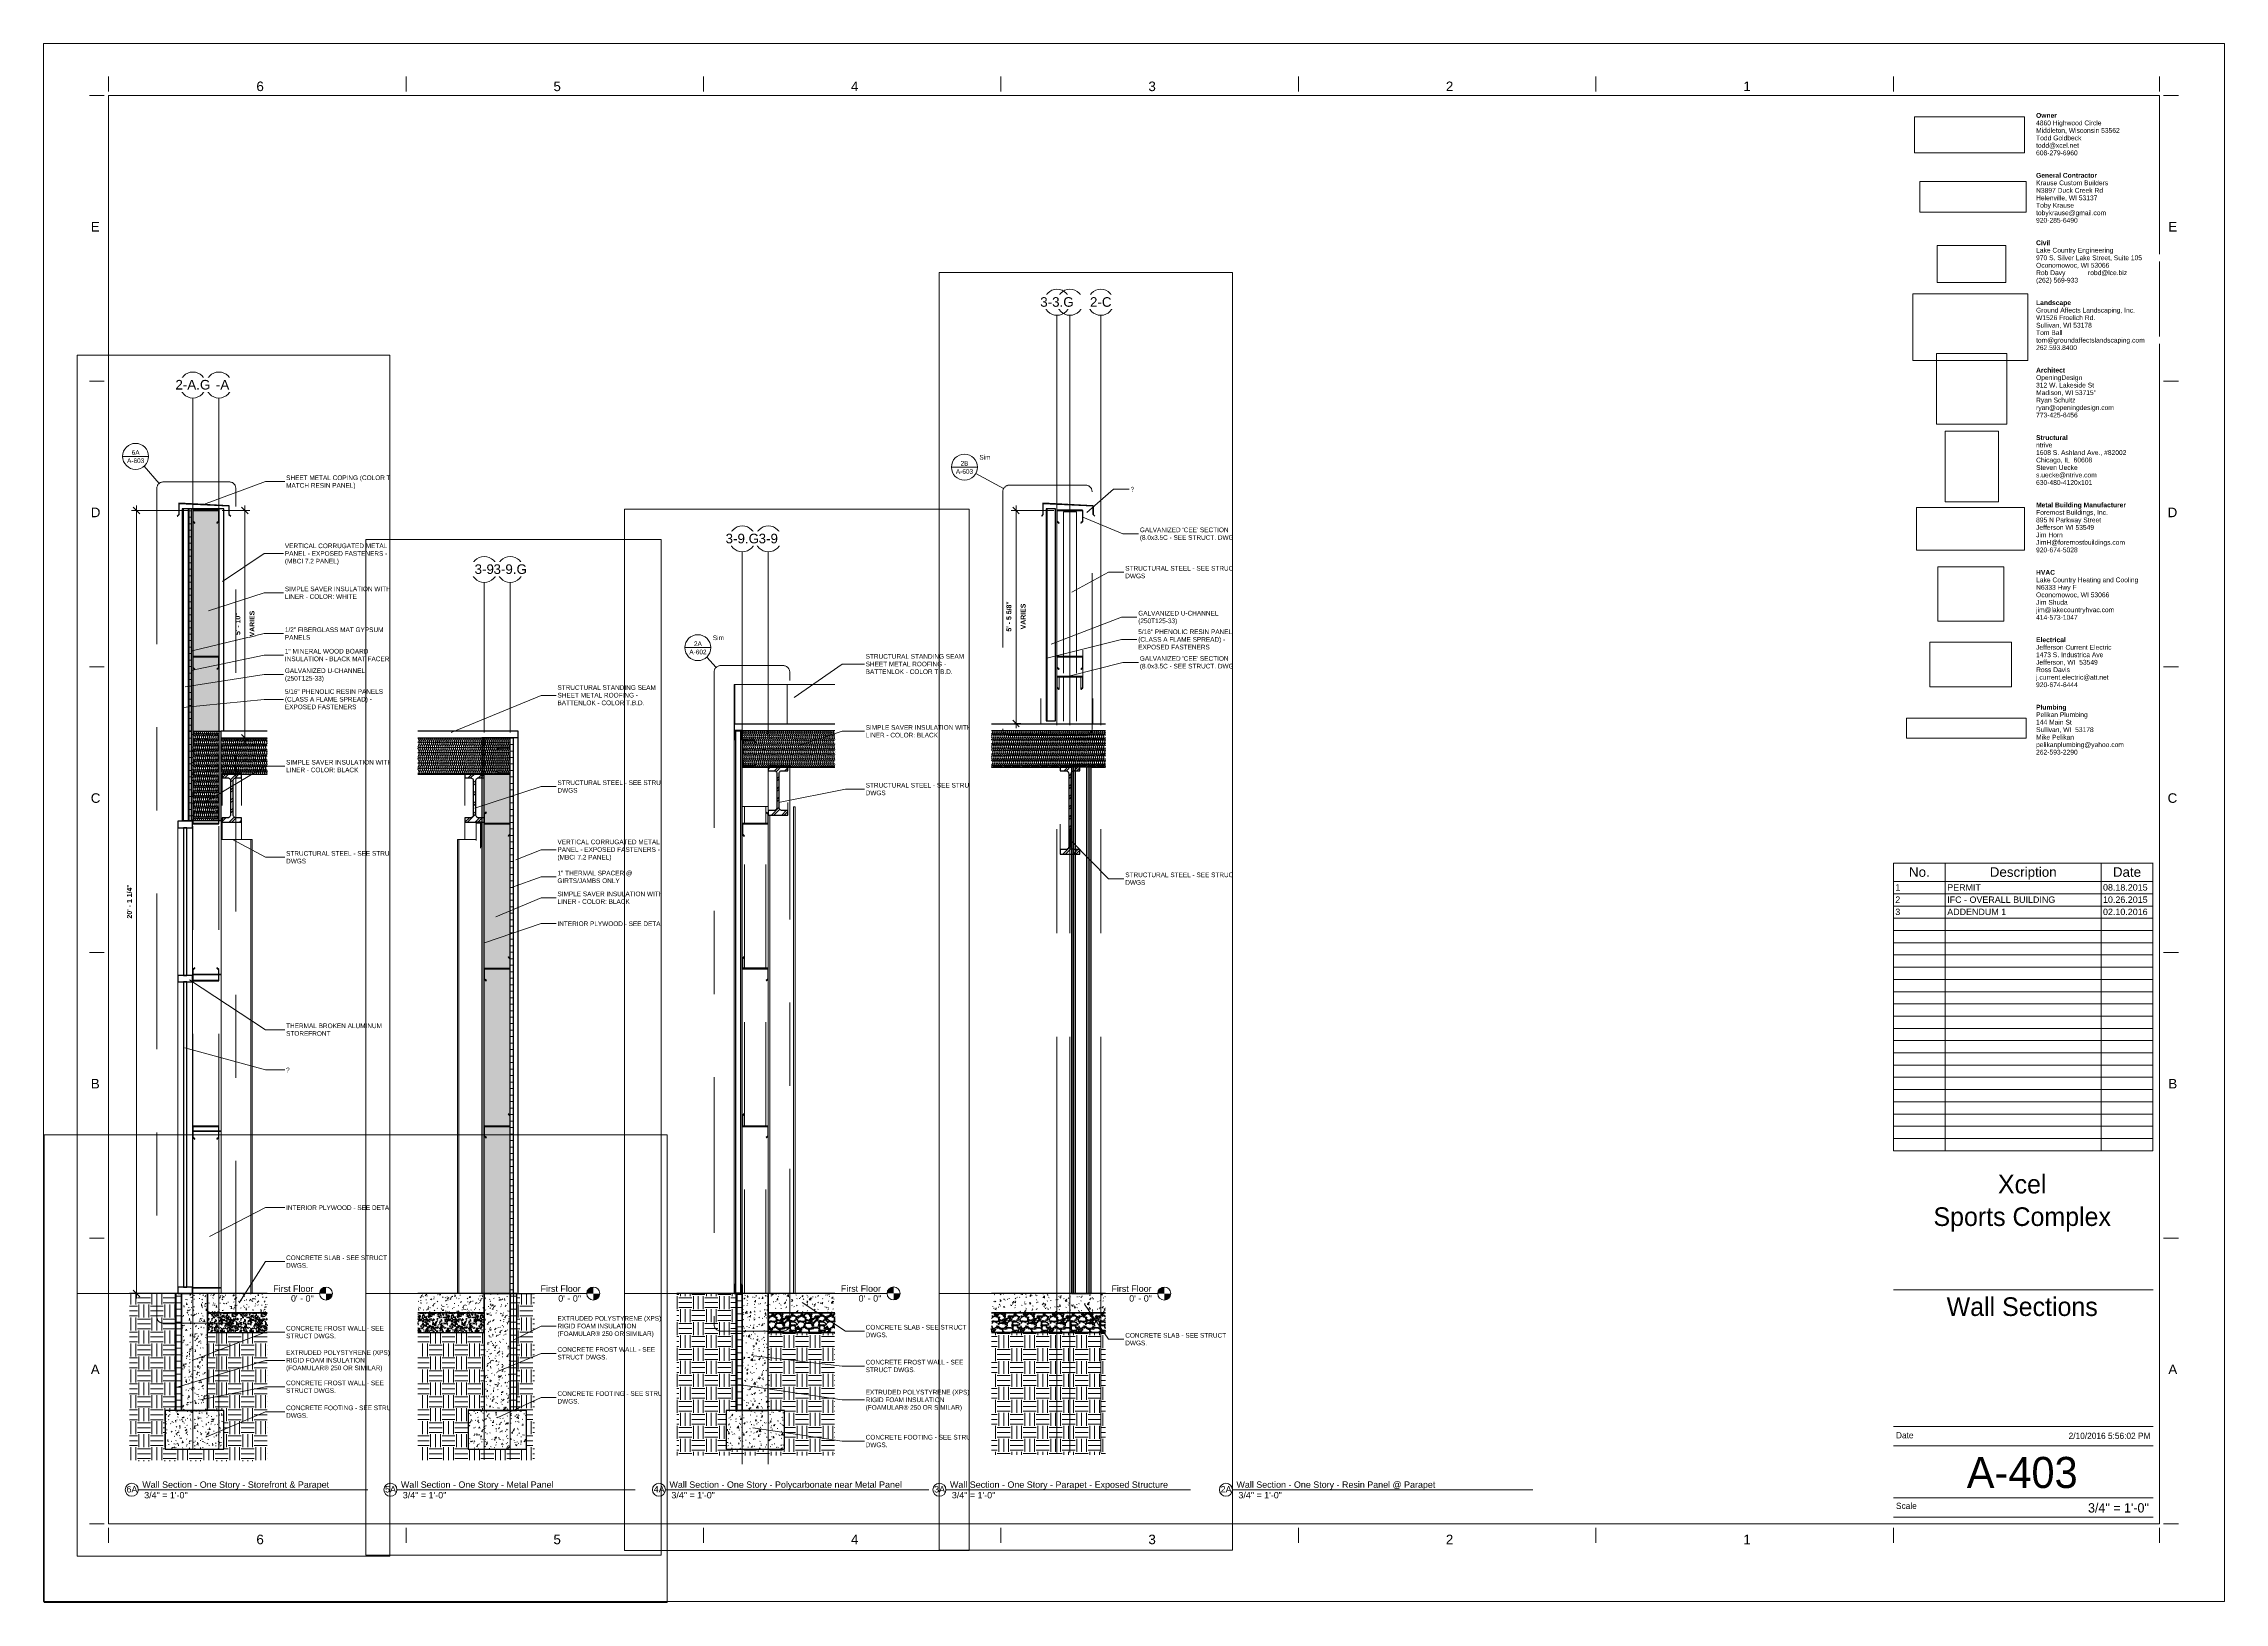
# Paper-space layout 'Layout1' of a CAD drawing. Header units: inches. Extents: x 0 to 42, y 0 to 30.
# The model-space entities are those that its viewports show. They can reach past a viewport. Long polylines and large blocks are cut down to what shows.
import ezdxf

# ---------------------------------------------------------------- set-up
doc = ezdxf.new("R2010")
doc.units = ezdxf.units.IN
doc.header["$MEASUREMENT"] = 0
for name, pattern in [('Dash Dot 3_16_', [0.3125, 0.1875, -0.0625, 0, -0.0625]), ('Grid Line 1_2_', [0.875, 0.5, -0.125, 0.125, -0.125]), ('Hidden 1_8_', [0.1875, 0.125, -0.0625])]:
    doc.linetypes.add(name, pattern=pattern)
for name, color, linetype, lineweight in [('A-ANNO-DIMS', 211, 'Continuous', 9), ('A-ANNO-DIMS-16', 211, 'Continuous', 9), ('A-ANNO-IDEN', 131, 'Continuous', 9), ('A-ANNO-SYMB', 150, 'Continuous', 9), ('A-CLNG', 13, 'Continuous', 30), ('A-CLNG-PATT', 13, 'Continuous', 70), ('A-DETL', 90, 'Continuous', 30), ('A-DETL-THIN', 151, 'Continuous', 20), ('A-FLOR', 192, 'Continuous', 30), ('A-FLOR-LEVL', 51, 'Continuous', 9), ('A-FLOR-MCUT', 51, 'Continuous', 18), ('A-FLOR-PATT', 8, 'Continuous', 70), ('A-GLAZ-CURT', 52, 'Continuous', 30), ('A-GLAZ-CWMG', 51, 'Continuous', 30), ('A-ROOF', 132, 'Continuous', 30), ('A-ROOF-PATT', 132, 'Continuous', 30), ('A-WALL', 113, 'Continuous', 30), ('A-WALL-PATT', 111, 'Continuous', 70), ('C-BLDG-PADS', 91, 'Continuous', 200), ('C-TOPO', 7, 'Continuous', 30), ('G-ANNO-SCHD', 231, 'Continuous', 9), ('G-ANNO-TTLB', 6, 'Continuous', 9), ('G-ANNO-TTLB-MEDM', 33, 'Continuous', 20), ('G-ANNO-TTLB-THIN', 151, 'Continuous', 9), ('I-WALL', 2, 'Continuous', 30), ('L-SITE-WALL', 31, 'Continuous', 30), ('S-BEAM', 12, 'Continuous', 30), ('S-COLS', 52, 'Continuous', 30), ('S-FNDN', 32, 'Continuous', 30), ('S-GRID', 1, 'Continuous', 9), ('S-GRID-IDEN', 1, 'Continuous', 9)]:
    doc.layers.add(name, color=color, linetype=linetype, lineweight=lineweight)
doc.layers.add('G-ANNO-NPLT', color=191, linetype='Continuous', plot=False)
doc.styles.add('Arial', font='arial.ttf', dxfattribs={"height": 1.967066})
doc.styles.add('Arial_1', font='arial.ttf', dxfattribs={"height": 2.950599})
doc.styles.add('Arial_2', font='arial.ttf', dxfattribs={"height": 0.092206})
doc.styles.add('Arial_3', font='arial.ttf', dxfattribs={"height": 0.184412})
doc.styles.add('Arial_4', font='arial.ttf', dxfattribs={"height": 0.122942})
doc.styles.add('Arial_B', font='arialbd.ttf', dxfattribs={"height": 1.522134})
doc.styles.add('Century Gothic', font='GOTHIC.TTF', dxfattribs={"height": 1.437112})
doc.styles.add('Century Gothic_1', font='GOTHIC.TTF', dxfattribs={"height": 0.119759})
doc.styles.add('Century Gothic_2', font='GOTHIC.TTF', dxfattribs={"height": 0.179639})
doc.styles.add('Century Gothic_3', font='GOTHIC.TTF', dxfattribs={"height": 0.598797})
doc.styles.add('Century Gothic_4', font='GOTHIC.TTF', dxfattribs={"height": 0.359278})
doc.dimstyles.new('OD_Dimension_-_1_16__Tol_', dxfattribs={"dimscale": 12, "dimtxt": 1.5, "dimasz": 0.166667, "dimexe": 0.125, "dimexo": 0.083333, "dimgap": 0.083333, "dimtad": 1, "dimdec": 4, "dimrnd": 0.0625, "dimzin": 1, "dimdsep": 46, "dimlunit": 4, "dimtxsty": 'Arial_B', "dimblk1": 'OBLIQUE', "dimblk2": 'OBLIQUE', "dimsah": 1, "dimcen": 0.09, "dimdle": 0.125, "dimazin": 0, "dimtfac": 1, "dimtdec": 4, "dimtix": 1, "dimtmove": 0, "dimatfit": 3, "dimfxl": 1, "dimtvp": 1, "dimtfill": 1, "dimfrac": 2, "dimtolj": 1, "dimtzin": 0, "dimlwd": 13, "dimlwe": 13, "dimarcsym": 2})
doc.dimstyles.new('OD_Dimension_-_1_16__Tol__1', dxfattribs={"dimscale": 12, "dimtxt": 1.5, "dimasz": 0.166667, "dimexe": 0.125, "dimexo": 0.083333, "dimgap": 0.083333, "dimtad": 1, "dimdec": 4, "dimrnd": 0.0625, "dimzin": 1, "dimdsep": 46, "dimlunit": 4, "dimtxsty": 'Arial_B', "dimblk1": 'OBLIQUE', "dimblk2": 'OBLIQUE', "dimsah": 1, "dimcen": 0.09, "dimdle": 0.125, "dimazin": 0, "dimtfac": 1, "dimtdec": 4, "dimtix": 1, "dimtmove": 0, "dimatfit": 3, "dimfxl": 1, "dimtvp": 1, "dimtfill": 1, "dimfrac": 2, "dimtolj": 1, "dimtzin": 0, "dimlwd": 13, "dimlwe": 13, "dimarcsym": 2})
picture_1 = doc.add_image_def('image1.png', size_in_pixel=(1125, 1483))
picture_2 = doc.add_image_def('image2.jpg', size_in_pixel=(477, 79))
picture_3 = doc.add_image_def('image3.png', size_in_pixel=(259, 141))
picture_4 = doc.add_image_def('image4.jpg', size_in_pixel=(150, 124))
picture_5 = doc.add_image_def('image5.jpg', size_in_pixel=(309, 122))
picture_6 = doc.add_image_def('image6.jpg', size_in_pixel=(95, 51))
picture_7 = doc.add_image_def('image7.png', size_in_pixel=(388, 225))
picture_8 = doc.add_image_def('image8.jpg', size_in_pixel=(232, 76))
picture_9 = doc.add_image_def('image9.jpg', size_in_pixel=(900, 259))
picture_10 = doc.add_image_def('image10.jpg', size_in_pixel=(939, 939))
pattern_1 = [(50, (-21553.164, 101.134), (4.590705, -0.401868), [0.48, -5.28]), (355, (-21553.164, 101.134), (-0.887837, 4.813698), [0.384, -4.224]), (100.451, (-21552.782, 101.1), (3.70197, 4.412723), [0.408, -4.487]), (46.184, (-21553.164, 102.414), (6.830659, -1.059043), [0.72, -7.92]), (96.636, (-21552.595, 102.325), (5.981664, 6.234015), [0.612, -6.731]), (351.184, (-21553.164, 102.414), (5.98208, 6.233824), [0.576, -6.336]), (21, (-21552.524, 102.094), (3.820292, -2.5771), [0.48, -5.28]), (326, (-21552.524, 102.094), (1.557207, 4.640587), [0.384, -4.224]), (71.451, (-21552.206, 101.879), (5.377147, 2.064703), [0.408, -4.487]), (37.5, (-21553.164, 101.134), (0.0779722, 2.1307863), [0.211, -3.962, 0.211, -4.077, -4.24]), (37.5, (-21553.164, 101.134), (0.0779722, 2.1307863), [-8.461, 0.211, -4.029]), (7.5, (-21553.164, 101.134), (1.683907, 2.5243905), [0.211, -2.234, 0.211, -3.866, -1.616]), (7.5, (-21553.164, 101.134), (1.683907, 2.5243905), [-6.522, 0.211, -1.405]), (327.5, (-21554.591, 101.134), (3.4165268, -0.1442966), [0.211, -1.389, 0.211, -4.781, -6.624]), (327.5, (-21554.591, 101.134), (3.4165268, -0.1442966), [-6.592, 0.211, -6.413]), (317.5, (-21555.231, 101.134), (3.732463, 0.640715), [0.211, -1.869, 0.211, -3.104, -4.704]), (317.5, (-21555.231, 101.134), (3.732463, 0.640715), [-5.395, 0.211, -4.493])]
pattern_2 = [(0, (-21553.164, 101.134), (4, 4), [4, -4]), (0, (-21553.164, 102.634), (4, 4), [4, -4]), (0, (-21553.164, 104.134), (4, 4), [4, -4]), (90, (-21552.664, 104.634), (-4, 4), [4, -4]), (90, (-21551.164, 104.634), (-4, 4), [4, -4]), (90, (-21549.664, 104.634), (-4, 4), [4, -4])]
pattern_3 = [(0, (-21553.164, 101.134), (0, 2), []), (90, (-21553.164, 101.134), (-2, 1e-16), [])]
pattern_4 = [(0, (-21553.164, 101.134), (2.56, 0.64), [0.211, -1.709, 0.211, -1.709, -10.24]), (0, (-21553.164, 101.134), (2.56, 0.64), [-3.84, 0.211, -3.629, 0.211, -1.709, -4.48]), (0, (-21553.164, 101.134), (2.56, 0.64), [-9.6, 0.211, -1.069, 0.211, -2.989]), (120, (-21552.204, 101.454), (-1.834256258, 1.897025034), [0.211, -1.709, 0.211, -1.709, -10.24]), (120, (-21552.204, 101.454), (-1.834256258, 1.897025034), [-3.84, 0.211, -3.629, 0.211, -1.709, -4.48]), (120, (-21552.204, 101.454), (-1.834256258, 1.897025034), [-9.6, 0.211, -1.069, 0.211, -2.989]), (240, (-21551.884, 102.734), (-0.725743742, -2.537025034), [0.211, -1.709, 0.211, -1.709, -10.24]), (240, (-21551.884, 102.734), (-0.725743742, -2.537025034), [-3.84, 0.211, -3.629, 0.211, -1.709, -4.48]), (240, (-21551.884, 102.734), (-0.725743742, -2.537025034), [-9.6, 0.211, -1.069, 0.211, -2.989])]
pattern_5 = [(161.57, (-21553.084, 101.214), (-0.6397287956, 0.0002609723), [0, -4.554, 0.506, 0]), (18.43, (-21553.244, 101.214), (-0.6397287956, -0.0002609723), [0, -4.554, 0.506, 0]), (108.43, (-21553.084, 101.214), (0.3202005462, -1.599823931), [1.518, -3.542]), (71.57, (-21553.244, 101.214), (0.3202005462, 1.599823931), [1.518, -3.542])]
pattern_6 = [(45, (-21553.164, 101.134), (-1.583919, 1.583919), []), (45, (-21553.164, 103.534), (-1.583919, 1.583919), [])]
pattern_7 = [(90, (-174.388, -762.154), (-16.082, 1e-15), [])]
pattern_8 = [(50, (22032.004, 107.706), (4.590705, -0.401868), [0.48, -5.28]), (355, (22032.004, 107.706), (-0.887837, 4.813698), [0.384, -4.224]), (100.451, (22032.386, 107.673), (3.70197, 4.412723), [0.408, -4.487]), (46.184, (22032.004, 108.986), (6.83066, -1.059043), [0.72, -7.92]), (96.636, (22032.573, 108.898), (5.981664, 6.234015), [0.612, -6.731]), (351.184, (22032.004, 108.986), (5.98208, 6.233824), [0.576, -6.336]), (21, (22032.644, 108.666), (3.820292, -2.5771), [0.48, -5.28]), (326, (22032.644, 108.666), (1.557207, 4.640587), [0.384, -4.224]), (71.451, (22032.962, 108.452), (5.377147, 2.064703), [0.408, -4.487]), (37.5, (22032.004, 107.706), (0.0779722, 2.1307863), [0.211, -3.962, 0.211, -4.077, -4.24]), (37.5, (22032.004, 107.706), (0.0779722, 2.1307863), [-8.461, 0.211, -4.029]), (7.5, (22032.004, 107.706), (1.683907, 2.5243905), [0.211, -2.234, 0.211, -3.866, -1.616]), (7.5, (22032.004, 107.706), (1.683907, 2.5243905), [-6.522, 0.211, -1.405]), (327.5, (22030.576, 107.706), (3.4165268, -0.1442966), [0.211, -1.389, 0.211, -4.781, -6.624]), (327.5, (22030.576, 107.706), (3.4165268, -0.1442966), [-6.592, 0.211, -6.413]), (317.5, (22029.936, 107.706), (3.732463, 0.640715), [0.211, -1.869, 0.211, -3.104, -4.704]), (317.5, (22029.936, 107.706), (3.732463, 0.640715), [-5.395, 0.211, -4.493])]
pattern_9 = [(0, (22032.004, 107.706), (4, 4), [4, -4]), (0, (22032.004, 109.206), (4, 4), [4, -4]), (0, (22032.004, 110.706), (4, 4), [4, -4]), (90, (22032.504, 111.206), (-4, 4), [4, -4]), (90, (22034.004, 111.206), (-4, 4), [4, -4]), (90, (22035.504, 111.206), (-4, 4), [4, -4])]
pattern_10 = [(90, (180.953, -760.156), (-16.082, 1e-15), [])]
pattern_11 = [(45, (22032.004, 107.706), (-1.583919, 1.583919), []), (45, (22032.004, 110.106), (-1.583919, 1.583919), [])]
pattern_12 = [(45, (21572.501, 107.706), (-1.583919, 1.583919), []), (45, (21572.501, 110.106), (-1.583919, 1.583919), [])]
pattern_13 = [(0, (21572.501, 107.706), (5.12, 1.28), [0.211, -3.629, 0.211, -3.629, -20.48]), (0, (21572.501, 107.706), (5.12, 1.28), [-7.68, 0.211, -7.469, 0.211, -3.629, -8.96]), (0, (21572.501, 107.706), (5.12, 1.28), [-19.2, 0.211, -2.349, 0.211, -6.189]), (120, (21574.421, 108.346), (-3.6685125, 3.7940501), [0.211, -3.629, 0.211, -3.629, -20.48]), (120, (21574.421, 108.346), (-3.6685125, 3.7940501), [-7.68, 0.211, -7.469, 0.211, -3.629, -8.96]), (120, (21574.421, 108.346), (-3.6685125, 3.7940501), [-19.2, 0.211, -2.349, 0.211, -6.189]), (240, (21575.061, 110.906), (-1.4514875, -5.0740501), [0.211, -3.629, 0.211, -3.629, -20.48]), (240, (21575.061, 110.906), (-1.4514875, -5.0740501), [-7.68, 0.211, -7.469, 0.211, -3.629, -8.96]), (240, (21575.061, 110.906), (-1.4514875, -5.0740501), [-19.2, 0.211, -2.349, 0.211, -6.189])]
pattern_14 = [(50, (-19638.414, 101.134), (4.590705, -0.401868), [0.48, -5.28]), (355, (-19638.414, 101.134), (-0.887837, 4.813698), [0.384, -4.224]), (100.451, (-19638.032, 101.1), (3.70197, 4.412723), [0.408, -4.487]), (46.184, (-19638.414, 102.414), (6.830659, -1.059043), [0.72, -7.92]), (96.636, (-19637.845, 102.325), (5.981664, 6.234015), [0.612, -6.731]), (351.184, (-19638.414, 102.414), (5.98208, 6.233824), [0.576, -6.336]), (21, (-19637.774, 102.094), (3.820292, -2.5771), [0.48, -5.28]), (326, (-19637.774, 102.094), (1.557207, 4.640587), [0.384, -4.224]), (71.451, (-19637.456, 101.879), (5.377147, 2.064703), [0.408, -4.487]), (37.5, (-19638.414, 101.134), (0.0779722, 2.1307863), [0.211, -3.962, 0.211, -4.077, -4.24]), (37.5, (-19638.414, 101.134), (0.0779722, 2.1307863), [-8.461, 0.211, -4.029]), (7.5, (-19638.414, 101.134), (1.683907, 2.5243905), [0.211, -2.234, 0.211, -3.866, -1.616]), (7.5, (-19638.414, 101.134), (1.683907, 2.5243905), [-6.522, 0.211, -1.405]), (327.5, (-19639.841, 101.134), (3.4165268, -0.1442966), [0.211, -1.389, 0.211, -4.781, -6.624]), (327.5, (-19639.841, 101.134), (3.4165268, -0.1442966), [-6.592, 0.211, -6.413]), (317.5, (-19640.481, 101.134), (3.732463, 0.640715), [0.211, -1.869, 0.211, -3.104, -4.704]), (317.5, (-19640.481, 101.134), (3.732463, 0.640715), [-5.395, 0.211, -4.493])]
pattern_15 = [(0, (-19638.414, 101.134), (4, 4), [4, -4]), (0, (-19638.414, 102.634), (4, 4), [4, -4]), (0, (-19638.414, 104.134), (4, 4), [4, -4]), (90, (-19637.914, 104.634), (-4, 4), [4, -4]), (90, (-19636.414, 104.634), (-4, 4), [4, -4]), (90, (-19634.914, 104.634), (-4, 4), [4, -4])]
pattern_16 = [(0, (-19638.414, 101.134), (0, 2), []), (90, (-19638.414, 101.134), (-2, 1e-16), [])]
pattern_17 = [(161.57, (-19638.334, 101.214), (-0.6397287956, 0.0002609723), [0, -4.554, 0.506, 0]), (18.43, (-19638.494, 101.214), (-0.6397287956, -0.0002609723), [0, -4.554, 0.506, 0]), (108.43, (-19638.334, 101.214), (0.3202005462, -1.599823931), [1.518, -3.542]), (71.57, (-19638.494, 101.214), (0.3202005462, 1.599823931), [1.518, -3.542])]
pattern_18 = [(45, (-19638.414, 101.134), (-1.583919, 1.583919), []), (45, (-19638.414, 103.534), (-1.583919, 1.583919), [])]

# ---------------------------------------------------------------- blocks, each defined once
blk = doc.blocks.new('XCEL - E1 30 x 42 Horizontal - E1 30x42 Horizontal-11829-Wall Sections')
at = {"layer": 'G-ANNO-TTLB-MEDM'}
for p, q in [((1.159, 29.014), (0.872, 29.014)), ((1.24, 29.094), (1.24, 29.381)), ((1.24, 29.014), (1.24, 1.514)), ((40.74, 29.014), (1.24, 29.014)), ((6.969, 29.094), (6.969, 29.381)), ((12.698, 29.094), (12.698, 29.381)), ((18.427, 29.094), (18.427, 29.381)), ((24.156, 29.094), (24.156, 29.381)), ((29.885, 29.094), (29.885, 29.381)), ((35.615, 29.094), (35.615, 29.381)), ((40.74, 29.094), (40.74, 29.381)), ((40.74, 29.014), (40.74, 1.514)), ((40.82, 29.014), (41.108, 29.014)), ((1.159, 23.514), (0.872, 23.514)), ((40.82, 23.514), (41.108, 23.514)), ((1.159, 18.014), (0.872, 18.014)), ((40.82, 18.014), (41.108, 18.014)), ((40.615, 14.233), (35.615, 14.233)), ((1.159, 12.514), (0.872, 12.514)), ((40.82, 12.514), (41.108, 12.514)), ((1.159, 7.014), (0.872, 7.014)), ((40.82, 7.014), (41.108, 7.014)), ((35.615, 6.02), (40.615, 6.02)), ((1.159, 1.514), (0.872, 1.514)), ((1.24, 1.514), (40.74, 1.514)), ((1.24, 1.433), (1.24, 1.146)), ((6.969, 1.433), (6.969, 1.146)), ((12.698, 1.433), (12.698, 1.146)), ((18.427, 1.433), (18.427, 1.146)), ((24.156, 1.433), (24.156, 1.146)), ((29.885, 1.433), (29.885, 1.146)), ((40.615, 1.639), (35.615, 1.639)), ((35.615, 1.433), (35.615, 1.146)), ((40.74, 1.433), (40.74, 1.146)), ((40.82, 1.514), (41.108, 1.514))]:
    blk.add_line(p, q, dxfattribs=at)
at = {"layer": 'G-ANNO-TTLB-THIN'}
for p, q in [((-0.01, 30.014), (41.99, 30.014)), ((-0.01, 0.014), (-0.01, 30.014)), ((41.99, 0.014), (41.99, 30.014)), ((35.615, 3.389), (40.615, 3.389)), ((35.615, 3.014), (40.615, 3.014)), ((35.615, 2.014), (40.615, 2.014)), ((-0.01, 0.014), (41.99, 0.014))]:
    blk.add_line(p, q, dxfattribs=at)
at = {"layer": 'G-ANNO-TTLB', "char_height": 0.09221, "attachment_point": 1, "line_spacing_factor": 0.938532, "style": 'Arial_2', "bg_fill": 3, "box_fill_scale": 1.25, "bg_fill_color": 0, "bg_fill_transparency": 0}
for s, insert, width in [('\\fArial|b1|i0|c0|p34|;Civil', (38.363, 26.225), 0.28768), ('\\fArial|b1|i0|c0|p34|;Structural', (38.363, 22.475), 0.64856), ('\\fArial|b1|i0|c0|p34|;HVAC', (38.363, 19.879), 0.41876), ('\\fArial|b1|i0|c0|p34|;Electrical', (38.363, 18.581), 0.61622)]:
    blk.add_mtext(s, dxfattribs=dict(at, insert=insert, width=width))
at = {"layer": 'G-ANNO-TTLB'}
image = blk.add_image(picture_8, insert=(36.024, 27.911), size_in_units=(2.118, 0.694), dxfattribs=at)
image.dxf.flags = 7
image = blk.add_image(picture_9, insert=(36.126, 26.77), size_in_units=(2.048, 0.589), dxfattribs=at)
image.dxf.flags = 7
image = blk.add_image(picture_6, insert=(36.46, 25.417), size_in_units=(1.319, 0.708), dxfattribs=at)
image.dxf.flags = 7
image = blk.add_image(picture_7, insert=(35.988, 23.91), size_in_units=(2.218, 1.286), dxfattribs=at)
image.dxf.flags = 7
image = blk.add_image(picture_10, insert=(36.444, 22.689), size_in_units=(1.358, 1.358), dxfattribs=at)
image.dxf.flags = 7
image = blk.add_image(picture_1, insert=(36.612, 21.192), size_in_units=(1.03, 1.357), dxfattribs=at)
image.dxf.flags = 7
image = blk.add_image(picture_5, insert=(36.062, 20.262), size_in_units=(2.078, 0.821), dxfattribs=at)
image.dxf.flags = 7
image = blk.add_image(picture_4, insert=(36.474, 18.891), size_in_units=(1.268, 1.049), dxfattribs=at)
image.dxf.flags = 7
image = blk.add_image(picture_3, insert=(36.315, 17.631), size_in_units=(1.574, 0.857), dxfattribs=at)
image.dxf.flags = 7
image = blk.add_image(picture_2, insert=(35.866, 16.643), size_in_units=(2.303, 0.381), dxfattribs=at)
image.dxf.flags = 7
at = {"layer": 'G-ANNO-TTLB', "bg_fill": 3, "box_fill_scale": 1.25, "bg_fill_color": 0, "bg_fill_transparency": 0}
for s, insert, char_height, width, attachment_point, line_spacing_factor, style in [('6', (4.088, 29.283), 0.184, 0.171, 1, 0.938532, 'Arial_3'), ('5', (9.809, 29.283), 0.184, 0.171, 1, 0.938532, 'Arial_3'), ('4', (15.538, 29.283), 0.184, 0.171, 1, 0.938532, 'Arial_3'), ('3', (21.267, 29.283), 0.184, 0.171, 1, 0.938532, 'Arial_3'), ('2', (26.996, 29.283), 0.184, 0.171, 1, 0.938532, 'Arial_3'), ('1', (32.725, 29.283), 0.184, 0.171, 1, 0.938532, 'Arial_3'), ('\\fArial|b1|i0|c0|p34|;Owner', (38.363, 28.677), 0.09221, 0.44259, 1, 0.938532, 'Arial_2'), ('\\fArial|b1|i0|c0|p34|;General Contractor', (38.363, 27.523), 0.09221, 1.28521, 1, 0.938532, 'Arial_2'), ('E', (0.898, 26.579), 0.184, 0.20475, 1, 0.938532, 'Arial_3'), ('E', (41.082, 26.579), 0.184, 0.20475, 3, 0.938532, 'Arial_3'), ('Lake Country Engineering', (38.363, 26.081), 0.09221, 1.74142, 1, 0.938532, 'Arial_2'), ('\\fArial|b1|i0|c0|p34|;Landscape', (38.363, 25.071), 0.09221, 0.73708, 1, 0.938532, 'Arial_2'), ('\\fArial|b1|i0|c0|p34|;Architect', (38.363, 23.773), 0.09221, 0.59069, 1, 0.938532, 'Arial_2'), ('ntrive', (38.363, 22.331), 0.0922, 0.37109, 1, 0.938532, 'Arial_2'), ('D', (0.898, 21.079), 0.184, 0.2205, 1, 0.938532, 'Arial_3'), ('\\fArial|b1|i0|c0|p34|;Metal Building Manufacturer', (38.363, 21.177), 0.09221, 1.8793, 1, 0.938532, 'Arial_2'), ('D', (41.082, 21.079), 0.184, 0.2205, 3, 0.938532, 'Arial_3'), ('Lake Country Heating and Cooling', (38.363, 19.734), 0.09221, 2.30317, 1, 0.938532, 'Arial_2'), ('Jefferson Current Electric', (38.363, 18.436), 0.09221, 1.71418, 1, 0.938532, 'Arial_2'), ('\\fArial|b1|i0|c0|p34|;Plumbing', (38.363, 17.283), 0.09221, 0.62814, 1, 0.938532, 'Arial_2'), ('C', (0.898, 15.579), 0.184, 0.2205, 1, 0.938532, 'Arial_3'), ('C', (41.082, 15.579), 0.184, 0.2205, 3, 0.938532, 'Arial_3'), ('B', (0.898, 10.079), 0.184, 0.20475, 1, 0.938532, 'Arial_3'), ('B', (41.082, 10.079), 0.184, 0.20475, 3, 0.938532, 'Arial_3'), ('A', (0.898, 4.579), 0.184, 0.20475, 1, 0.938532, 'Arial_3'), ('A', (41.082, 4.579), 0.184, 0.20475, 3, 0.938532, 'Arial_3'), ('Date', (35.665, 3.278), 0.1198, 0.4725, 1, 0.984117, 'Century Gothic_1'), ('Scale', (35.665, 1.919), 0.1198, 0.5265, 1, 0.984117, 'Century Gothic_1'), ('6', (4.088, 1.304), 0.184, 0.171, 1, 0.938532, 'Arial_3'), ('5', (9.809, 1.304), 0.184, 0.171, 1, 0.938532, 'Arial_3'), ('4', (15.538, 1.304), 0.184, 0.171, 1, 0.938532, 'Arial_3'), ('3', (21.267, 1.304), 0.184, 0.171, 1, 0.938532, 'Arial_3'), ('2', (26.996, 1.304), 0.184, 0.171, 1, 0.938532, 'Arial_3'), ('1', (32.725, 1.304), 0.184, 0.171, 1, 0.938532, 'Arial_3')]:
    blk.add_mtext(s, dxfattribs=dict(at, insert=insert, char_height=char_height, width=width, attachment_point=attachment_point, line_spacing_factor=line_spacing_factor, style=style))
at = {"layer": 'G-ANNO-TTLB', "char_height": 0.09221, "attachment_point": 1, "line_spacing_factor": 0.938532, "style": 'Arial_2', "bg_fill": 3, "box_fill_scale": 1.25, "bg_fill_color": 0, "bg_fill_transparency": 0}
for s, insert, width in [('4860 Highwood Circle', (38.363, 28.533), 1.47416), ('Krause Custom Builders', (38.363, 27.379), 1.63077), ('970 S. Silver Lake Street, Suite 105', (38.363, 25.936), 2.39509), ('Ground Affects Landscaping, Inc.', (38.363, 24.927), 2.24019), ('OpeningDesign', (38.363, 23.629), 1.03838), ('1608 S. Ashland Ave., #82002', (38.363, 22.186), 2.03762), ('Foremost Buildings, Inc.', (38.363, 21.033), 1.62396), ('N6333 Hwy F', (38.363, 19.59), 0.90901), ('1473 S. Industrica Ave', (38.363, 18.292), 1.52183), ('Pelikan Plumbing', (38.363, 17.138), 1.16605)]:
    blk.add_mtext(s, dxfattribs=dict(at, insert=insert, width=width))
for s, insert, width in [('Middleton, Wisconsin 53562', (38.363, 28.388), 1.89633), ('N3897 Duck Creek Rd', (38.363, 27.234), 1.51161), ('Oconomowoc, WI 53066', (38.363, 25.792), 1.65971), ('W1526 Froelich Rd.', (38.363, 24.783), 1.34309), ('312 W. Lakeside St', (38.363, 23.484), 1.31926), ('Chicago, IL  60608', (38.363, 22.042), 1.26649), ('895 N Parkway Street', (38.363, 20.888), 1.46565), ('Oconomowoc, WI 53066', (38.363, 19.446), 1.65971), ('Jefferson, WI  53549', (38.363, 18.148), 1.40778), ('144 Main St', (38.363, 16.994), 0.80347)]:
    blk.add_mtext(s, dxfattribs=dict(at, insert=insert, width=width))
at = {"layer": 'G-ANNO-TTLB', "attachment_point": 1, "line_spacing_factor": 0.938532, "style": 'Arial_2', "bg_fill": 3, "box_fill_scale": 1.25, "bg_fill_color": 0, "bg_fill_transparency": 0}
for s, insert, char_height, width in [('Todd Goldbeck', (38.363, 28.244), 0.09221, 1.02306), ('Helenville, WI 53137', (38.363, 27.09), 0.09221, 1.39416), ('Rob Davy', (38.363, 25.648), 0.0922, 0.66048), ('robd@lce.biz', (39.363, 25.648), 0.09221, 0.88178), ('Sullivan, WI 53178', (38.363, 24.638), 0.09221, 1.26819), ('Madison, WI 53715"', (38.363, 23.34), 0.09221, 1.36181), ('Steven Uecke', (38.363, 21.898), 0.09221, 0.94135), ('Jefferson WI 53549', (38.363, 20.744), 0.09221, 1.32266), ('Jim Shuda', (38.363, 19.302), 0.0922, 0.71325), ('Ross Davis', (38.363, 18.004), 0.0922, 0.76772), ('Sullivan, WI  53178', (38.363, 16.85), 0.09221, 1.31075)]:
    blk.add_mtext(s, dxfattribs=dict(at, insert=insert, char_height=char_height, width=width))
for s, insert, char_height, width in [('todd@xcel.net', (38.363, 28.1), 0.09221, 0.96859), ('Toby Krause', (38.363, 26.946), 0.09221, 0.85284), ('(262) 569-933', (38.363, 25.504), 0.09221, 0.94646), ('Tom Ball', (38.363, 24.494), 0.0922, 0.59579), ('Ryan Schultz', (38.363, 23.196), 0.09221, 0.88518), ('s.uecke@ntrive.com', (38.363, 21.754), 0.09221, 1.37543), ('Jim Horn', (38.363, 20.6), 0.0922, 0.60601), ('jim@lakecountryhvac.com', (38.363, 19.158), 0.09221, 1.76695), ('j.current.electric@att.net', (38.363, 17.859), 0.09221, 1.64609), ('Mike Pelikan', (38.363, 16.706), 0.09221, 0.85624)]:
    blk.add_mtext(s, dxfattribs=dict(at, insert=insert, char_height=char_height, width=width))
at = {"layer": 'G-ANNO-TTLB', "char_height": 0.09221, "attachment_point": 1, "line_spacing_factor": 0.938532, "style": 'Arial_2', "bg_fill": 3, "box_fill_scale": 1.25, "bg_fill_color": 0, "bg_fill_transparency": 0}
for s, insert, width in [('608-279-6960', (38.363, 27.956), 0.93625), ('tobykrause@gmail.com', (38.363, 26.802), 1.57971), ('tom@groundaffectslandscaping.com', (38.363, 24.35), 2.45808), ('ryan@openingdesign.com', (38.363, 23.052), 1.75163), ('630-480-4120x101', (38.363, 21.609), 1.26308), ('JimH@foremostbuildings.com', (38.363, 20.456), 2.01378), ('414-573-1047', (38.363, 19.013), 0.93625), ('920-674-6444', (38.363, 17.715), 0.93625), ('pelikanplumbing@yahoo.com', (38.363, 16.561), 1.97804)]:
    blk.add_mtext(s, dxfattribs=dict(at, insert=insert, width=width))
for s, insert, width in [('920-285-6490', (38.363, 26.658), 0.93625), ('262.593.8400', (38.363, 24.206), 0.91923), ('773-425-6456', (38.363, 22.908), 0.93625), ('920-674-5028', (38.363, 20.311), 0.93625), ('262-593-2290', (38.363, 16.417), 0.93625)]:
    blk.add_mtext(s, dxfattribs=dict(at, insert=insert, width=width))
blk = doc.blocks.new('Viewport - View Title-1830-Wall Sections')
at = {"layer": 'G-ANNO-TTLB'}
for start, end in [(0, 180), (180, 360)]:
    blk.add_arc((-0.125, 0), 0.125, start, end, dxfattribs=at)
blk = doc.blocks.new('Struct_Xcel_Sports Complex_rvt-2-Wall Section - One Story - Storefront _ Parapet')
at = {"layer": 'A-FLOR-PATT', "lineweight": 9}
h = blk.add_hatch(dxfattribs=at)
h.set_pattern_fill('FP_16', color=256, style=0, pattern_type=2)
h.set_pattern_definition(pattern_1)
h.paths.add_polyline_path([(-22772.406, -6), (-22772.406, 0), (-22790.803, 0), (-22790.803, -6)], flags=0)
at = {"layer": 'A-WALL-PATT', "lineweight": 9}
h = blk.add_hatch(dxfattribs=at)
h.set_pattern_fill('FP_16', color=8, style=0, pattern_type=2)
h.set_pattern_definition(pattern_1)
h.paths.add_polyline_path([(-22798.803, -36), (-22790.803, -36), (-22790.803, 0), (-22798.803, 0), (-22798.803, -12.679)], flags=0)
at = {"layer": 'S-FNDN', "lineweight": 9}
h = blk.add_hatch(dxfattribs=at)
h.set_pattern_fill('FP_16', color=8, style=0, pattern_type=2)
h.set_pattern_definition(pattern_1)
h.paths.add_polyline_path([(-22803.803, -48), (-22785.803, -48), (-22785.803, -36), (-22803.803, -36)], flags=0)
at = {"layer": 'A-FLOR', "color": 7}
for p, q in [((-22772.406, 0), (-22790.803, 0)), ((-22790.803, -6), (-22772.406, -6))]:
    blk.add_line(p, q, dxfattribs=at)
at = {"layer": 'A-FLOR-MCUT', "color": 7, "lineweight": 30}
blk.add_line((-22790.803, 0), (-22790.803, -6), dxfattribs=at)
at = {"layer": 'A-WALL', "color": 7}
blk.add_line((-22790.803, -6), (-22790.803, 0), dxfattribs=at)
at = {"layer": 'L-SITE-WALL', "color": 7}
for p, q in [((-22790.803, 0), (-22798.803, 0)), ((-22798.803, 0), (-22798.803, -36)), ((-22790.803, -36), (-22790.803, -6)), ((-22798.803, -36), (-22790.803, -36))]:
    blk.add_line(p, q, dxfattribs=at)
at = {"layer": 'S-FNDN', "color": 7}
for p, q in [((-22785.803, -36), (-22803.803, -36)), ((-22803.803, -36), (-22803.803, -48)), ((-22785.803, -48), (-22785.803, -36)), ((-22803.803, -48), (-22785.803, -48))]:
    blk.add_line(p, q, dxfattribs=at)
blk = doc.blocks.new('Girt_C - 8_D-1405489-Wall Section - One Story - Storefront _ Parapet')
at = {"layer": 'S-BEAM', "lineweight": 9}
h = blk.add_hatch(dxfattribs=at)
h.set_pattern_fill('FP_14', color=8, style=0, pattern_type=2)
h.set_pattern_definition(pattern_6)
h.paths.add_polyline_path([(-22794.727, 47.572), (-22794.657, 47.655), (-22795.193, 48.106), (-22795.193, 51.371), (-22795.169, 51.424), (-22795.115, 51.445), (-22787.49, 51.445), (-22787.436, 51.423), (-22787.412, 51.37), (-22787.412, 48.106), (-22787.948, 47.656), (-22787.877, 47.573), (-22787.303, 48.055), (-22787.303, 51.367), (-22787.358, 51.5), (-22787.49, 51.555), (-22795.115, 51.555), (-22795.248, 51.5), (-22795.303, 51.367), (-22795.303, 48.055)], flags=0)
at = {"layer": 'S-BEAM', "color": 7}
for p, q in [((-22787.49, 51.555), (-22795.115, 51.555)), ((-22795.303, 51.367), (-22795.303, 48.055)), ((-22795.193, 48.106), (-22795.193, 51.371)), ((-22795.115, 51.445), (-22787.49, 51.445)), ((-22787.412, 51.37), (-22787.412, 48.106)), ((-22787.303, 48.055), (-22787.303, 51.367)), ((-22795.303, 48.055), (-22794.727, 47.572)), ((-22794.657, 47.655), (-22795.193, 48.106)), ((-22794.727, 47.572), (-22794.657, 47.655)), ((-22787.412, 48.106), (-22787.948, 47.656)), ((-22787.948, 47.656), (-22787.877, 47.573)), ((-22787.877, 47.573), (-22787.303, 48.055))]:
    blk.add_line(p, q, dxfattribs=at)
for centre, radius, start, end in [((-22795.115, 51.367), 0.188, 90, 180), ((-22787.49, 51.367), 0.188, 0, 90), ((-22795.115, 51.367), 0.0782, 90, 176.9576), ((-22787.49, 51.367), 0.0782, 2.1227, 90)]:
    blk.add_arc(centre, radius, start, end, dxfattribs=at)
blk = doc.blocks.new('Girt_C - 8_D-1781282-Wall Section - One Story - Storefront _ Parapet')
at = {"layer": 'S-BEAM', "lineweight": 9}
h = blk.add_hatch(dxfattribs=at)
h.set_pattern_fill('FP_14', color=8, style=0, pattern_type=2)
h.set_pattern_definition(pattern_6)
h.paths.add_polyline_path([(-22795.115, 96.32), (-22787.49, 96.32), (-22787.358, 96.375), (-22787.303, 96.508), (-22787.303, 99.82), (-22787.878, 100.303), (-22787.949, 100.22), (-22787.412, 99.769), (-22787.412, 96.504), (-22787.436, 96.451), (-22787.49, 96.43), (-22795.115, 96.43), (-22795.17, 96.452), (-22795.193, 96.505), (-22795.193, 99.769), (-22794.658, 100.219), (-22794.728, 100.302), (-22795.303, 99.82), (-22795.303, 96.508), (-22795.248, 96.375)], flags=0)
at = {"layer": 'S-BEAM', "color": 7}
for p, q in [((-22794.728, 100.302), (-22795.303, 99.82)), ((-22794.658, 100.219), (-22794.728, 100.302)), ((-22787.878, 100.303), (-22787.949, 100.22)), ((-22787.303, 99.82), (-22787.878, 100.303)), ((-22795.303, 99.82), (-22795.303, 96.508)), ((-22795.193, 99.769), (-22794.658, 100.219)), ((-22795.193, 96.505), (-22795.193, 99.769)), ((-22787.949, 100.22), (-22787.412, 99.769)), ((-22787.412, 99.769), (-22787.412, 96.504)), ((-22787.303, 96.508), (-22787.303, 99.82)), ((-22787.49, 96.43), (-22795.115, 96.43)), ((-22795.115, 96.32), (-22787.49, 96.32))]:
    blk.add_line(p, q, dxfattribs=at)
for centre, radius, start, end in [((-22795.115, 96.508), 0.188, 180, 270), ((-22795.115, 96.508), 0.0782, 182.1227, 270), ((-22787.49, 96.508), 0.188, 270, 0), ((-22787.49, 96.508), 0.0782, 270, 356.9576)]:
    blk.add_arc(centre, radius, start, end, dxfattribs=at)
blk = doc.blocks.new('W-Wide Flange - 1_-5_-1341919-Wall Section - One Story - Storefront _ Parapet')
at = {"layer": 'S-BEAM', "lineweight": 9}
h = blk.add_hatch(dxfattribs=at)
h.set_pattern_fill('FP_14', color=8, style=0, pattern_type=2)
h.set_pattern_definition(pattern_6)
h.paths.add_polyline_path([(-22783.014, 145.216), (-22780.303, 145.216), (-22780.303, 146.577), (-22782.038, 146.577), (-22782.236, 146.599), (-22782.424, 146.665), (-22782.593, 146.771), (-22782.734, 146.912), (-22782.84, 147.081), (-22782.905, 147.27), (-22782.928, 147.468), (-22782.928, 157.977), (-22782.905, 158.175), (-22782.84, 158.363), (-22782.734, 158.532), (-22782.593, 158.673), (-22782.424, 158.779), (-22782.236, 158.845), (-22782.038, 158.868), (-22780.303, 158.868), (-22780.303, 160.229), (-22786.303, 160.229), (-22786.303, 158.868), (-22784.568, 158.868), (-22784.37, 158.845), (-22784.182, 158.779), (-22784.013, 158.673), (-22783.872, 158.532), (-22783.766, 158.363), (-22783.7, 158.175), (-22783.678, 157.977), (-22783.678, 147.468), (-22783.7, 147.27), (-22783.766, 147.081), (-22783.872, 146.912), (-22784.013, 146.771), (-22784.182, 146.665), (-22784.37, 146.599), (-22784.568, 146.577), (-22786.303, 146.577), (-22786.303, 145.216)], flags=0)
at = {"layer": 'S-BEAM', "color": 7}
for p, q in [((-22780.303, 160.229), (-22786.303, 160.229)), ((-22786.303, 160.229), (-22786.303, 159.973)), ((-22780.303, 159.973), (-22780.303, 160.229)), ((-22786.303, 159.973), (-22786.303, 158.868)), ((-22780.303, 158.868), (-22780.303, 159.973)), ((-22786.303, 158.868), (-22784.568, 158.868)), ((-22782.038, 158.868), (-22780.303, 158.868)), ((-22783.678, 157.977), (-22783.678, 147.468)), ((-22782.928, 147.468), (-22782.928, 157.977)), ((-22784.568, 146.577), (-22786.303, 146.577)), ((-22786.303, 146.577), (-22786.303, 145.216)), ((-22780.303, 146.577), (-22782.038, 146.577)), ((-22780.303, 145.216), (-22780.303, 146.577)), ((-22786.303, 145.216), (-22780.303, 145.216))]:
    blk.add_line(p, q, dxfattribs=at)
at = {"layer": 'S-BEAM', "color": 43, "lineweight": 18}
for p, q in [((-22786.303, 150.36), (-22786.303, 158.868)), ((-22780.303, 150.36), (-22780.303, 158.868)), ((-22786.303, 139.829), (-22786.303, 145.216)), ((-22780.303, 139.829), (-22780.303, 145.216))]:
    blk.add_line(p, q, dxfattribs=at)
at = {"layer": 'S-BEAM', "color": 7, "flags": 128}
for points in [[(-22784.568, 158.868), (-22784.37, 158.845), (-22784.182, 158.779), (-22784.013, 158.673), (-22783.872, 158.532), (-22783.766, 158.363), (-22783.7, 158.175), (-22783.678, 157.977)], [(-22782.928, 157.977), (-22782.905, 158.175), (-22782.84, 158.363), (-22782.734, 158.532), (-22782.593, 158.673), (-22782.424, 158.779), (-22782.236, 158.845), (-22782.038, 158.868)], [(-22783.678, 147.468), (-22783.7, 147.27), (-22783.766, 147.081), (-22783.872, 146.912), (-22784.013, 146.771), (-22784.182, 146.665), (-22784.37, 146.599), (-22784.568, 146.577)], [(-22782.038, 146.577), (-22782.236, 146.599), (-22782.424, 146.665), (-22782.593, 146.771), (-22782.734, 146.912), (-22782.84, 147.081), (-22782.905, 147.27), (-22782.928, 147.468)]]:
    blk.add_lwpolyline(points, dxfattribs=at)
blk = doc.blocks.new('Girt_C - 8_D-1782473-Wall Section - One Story - Storefront _ Parapet')
at = {"layer": 'S-BEAM', "lineweight": 9}
h = blk.add_hatch(dxfattribs=at)
h.set_pattern_fill('FP_14', color=8, style=0, pattern_type=2)
h.set_pattern_definition(pattern_6)
h.paths.add_polyline_path([(-22787.878, 237.314), (-22787.303, 237.797), (-22787.303, 241.109), (-22787.358, 241.242), (-22787.49, 241.297), (-22795.115, 241.297), (-22795.248, 241.242), (-22795.303, 241.109), (-22795.303, 237.797), (-22794.728, 237.315), (-22794.658, 237.399), (-22795.193, 237.848), (-22795.193, 241.112), (-22795.17, 241.166), (-22795.115, 241.188), (-22787.49, 241.188), (-22787.436, 241.166), (-22787.412, 241.113), (-22787.412, 237.848), (-22787.949, 237.398)], flags=0)
at = {"layer": 'S-BEAM', "color": 7}
for p, q in [((-22795.303, 241.109), (-22795.303, 237.797)), ((-22795.193, 237.848), (-22795.193, 241.112)), ((-22787.49, 241.297), (-22795.115, 241.297)), ((-22795.115, 241.188), (-22787.49, 241.188)), ((-22787.412, 241.113), (-22787.412, 237.848)), ((-22787.303, 237.797), (-22787.303, 241.109)), ((-22795.303, 237.797), (-22794.728, 237.315)), ((-22794.658, 237.399), (-22795.193, 237.848)), ((-22787.412, 237.848), (-22787.949, 237.398)), ((-22787.878, 237.314), (-22787.303, 237.797)), ((-22794.728, 237.315), (-22794.658, 237.399)), ((-22787.949, 237.398), (-22787.878, 237.314))]:
    blk.add_line(p, q, dxfattribs=at)
for centre, radius, start, end in [((-22795.115, 241.109), 0.188, 90, 180), ((-22795.115, 241.109), 0.0782, 90, 177.8773), ((-22787.49, 241.109), 0.188, 0, 90), ((-22787.49, 241.109), 0.0782, 3.0424, 90)]:
    blk.add_arc(centre, radius, start, end, dxfattribs=at)
blk = doc.blocks.new('Girt_C - 8_D-1781644-Wall Section - One Story - Storefront _ Parapet')
at = {"layer": 'S-BEAM', "lineweight": 9}
h = blk.add_hatch(dxfattribs=at)
h.set_pattern_fill('FP_14', color=8, style=0, pattern_type=2)
h.set_pattern_definition(pattern_6)
h.paths.add_polyline_path([(-22787.49, 144.688), (-22787.358, 144.742), (-22787.303, 144.875), (-22787.303, 148.188), (-22787.877, 148.67), (-22787.948, 148.586), (-22787.412, 148.136), (-22787.412, 144.872), (-22787.436, 144.819), (-22787.49, 144.797), (-22795.115, 144.797), (-22795.169, 144.818), (-22795.193, 144.871), (-22795.193, 148.136), (-22794.657, 148.587), (-22794.727, 148.671), (-22795.303, 148.188), (-22795.303, 144.875), (-22795.248, 144.742), (-22795.115, 144.688), (-22788.318, 144.688)], flags=0)
at = {"layer": 'S-BEAM', "color": 7}
for p, q in [((-22794.727, 148.671), (-22795.303, 148.188)), ((-22795.193, 148.136), (-22794.657, 148.587)), ((-22794.657, 148.587), (-22794.727, 148.671)), ((-22787.877, 148.67), (-22787.948, 148.586)), ((-22787.948, 148.586), (-22787.412, 148.136)), ((-22787.303, 148.188), (-22787.877, 148.67)), ((-22795.303, 148.188), (-22795.303, 144.875)), ((-22795.193, 144.871), (-22795.193, 148.136)), ((-22787.412, 148.136), (-22787.412, 144.872)), ((-22787.303, 144.875), (-22787.303, 148.188)), ((-22787.49, 144.797), (-22795.115, 144.797)), ((-22795.115, 144.688), (-22787.49, 144.688))]:
    blk.add_line(p, q, dxfattribs=at)
for centre, radius, start, end in [((-22795.115, 144.875), 0.187, 180, 270), ((-22795.115, 144.875), 0.0782, 183.0424, 270), ((-22787.49, 144.875), 0.188, 270, 0), ((-22787.49, 144.875), 0.0782, 270, 357.8773)]:
    blk.add_arc(centre, radius, start, end, dxfattribs=at)
blk = doc.blocks.new('Girt_C - 8_D-V2-Wall Section - One Story - Storefront _ Parapet')
at = {"layer": 'S-BEAM', "lineweight": 9}
h = blk.add_hatch(dxfattribs=at)
h.set_pattern_fill('FP_14', color=8, style=0, pattern_type=2)
h.set_pattern_definition(pattern_6)
h.paths.add_polyline_path([(-22787.878, 192.314), (-22787.303, 192.797), (-22787.303, 196.109), (-22787.358, 196.242), (-22787.49, 196.297), (-22795.115, 196.297), (-22795.248, 196.242), (-22795.303, 196.109), (-22795.303, 192.797), (-22794.728, 192.315), (-22794.658, 192.399), (-22795.193, 192.848), (-22795.193, 196.112), (-22795.17, 196.166), (-22795.115, 196.188), (-22787.49, 196.188), (-22787.436, 196.166), (-22787.412, 196.113), (-22787.412, 192.848), (-22787.949, 192.398)], flags=0)
at = {"layer": 'S-BEAM', "color": 7}
for p, q in [((-22795.303, 196.109), (-22795.303, 192.797)), ((-22795.193, 192.848), (-22795.193, 196.112)), ((-22787.49, 196.297), (-22795.115, 196.297)), ((-22795.115, 196.188), (-22787.49, 196.188)), ((-22787.412, 196.113), (-22787.412, 192.848)), ((-22787.303, 192.797), (-22787.303, 196.109)), ((-22795.303, 192.797), (-22794.728, 192.315)), ((-22794.658, 192.399), (-22795.193, 192.848)), ((-22787.412, 192.848), (-22787.949, 192.398)), ((-22787.878, 192.314), (-22787.303, 192.797)), ((-22794.728, 192.315), (-22794.658, 192.399)), ((-22787.949, 192.398), (-22787.878, 192.314))]:
    blk.add_line(p, q, dxfattribs=at)
for centre, radius, start, end in [((-22795.115, 196.109), 0.188, 90, 180), ((-22795.115, 196.109), 0.0782, 90, 177.8773), ((-22787.49, 196.109), 0.188, 0, 90), ((-22787.49, 196.109), 0.0782, 3.0424, 90)]:
    blk.add_arc(centre, radius, start, end, dxfattribs=at)
blk = doc.blocks.new('Rectangular Mullion - Exterior 2_ x 4_5_-1142352-Wall Section - One Story - Storefront _ Parapet')
at = {"layer": 'A-GLAZ-CWMG', "color": 10, "lineweight": 18}
for p, q in [((-22799.928, 143.5), (-22798.178, 143.5)), ((-22798.178, 143.5), (-22797.178, 143.5)), ((-22797.178, 143.5), (-22795.428, 143.5))]:
    blk.add_line(p, q, dxfattribs=at)
at = {"layer": 'A-GLAZ-CWMG', "color": 43, "lineweight": 18}
for p, q in [((-22799.928, 98), (-22799.928, 143.5)), ((-22795.428, 98), (-22795.428, 143.5))]:
    blk.add_line(p, q, dxfattribs=at)
blk = doc.blocks.new('Rectangular Mullion - Exterior 2_ x 4_5_-1142353-Wall Section - One Story - Storefront _ Parapet')
at = {"layer": 'A-GLAZ-CWMG', "color": 43, "lineweight": 18}
for p, q in [((-22799.928, 2), (-22799.928, 96)), ((-22795.428, 2), (-22795.428, 96))]:
    blk.add_line(p, q, dxfattribs=at)
at = {"layer": 'A-GLAZ-CWMG', "color": 10, "lineweight": 18}
for p, q in [((-22798.178, 2), (-22799.928, 2)), ((-22797.178, 2), (-22798.178, 2)), ((-22795.428, 2), (-22797.178, 2))]:
    blk.add_line(p, q, dxfattribs=at)
blk = doc.blocks.new('Rectangular Mullion - Exterior 2_ x 4_5_-1060761-Wall Section - One Story - Storefront _ Parapet')
at = {"layer": 'A-GLAZ-CWMG', "color": 7}
for p, q in [((-22799.928, 145.5), (-22799.928, 143.5)), ((-22795.428, 145.5), (-22799.928, 145.5)), ((-22795.428, 143.5), (-22795.428, 145.5)), ((-22799.928, 143.5), (-22795.428, 143.5))]:
    blk.add_line(p, q, dxfattribs=at)
blk = doc.blocks.new('System Panel - INSULATED LOW-E GLAZING _SEE ELEVATIONS FOR U-FACTOR_ SHGC_ _ LT_-827454-Wall Section - One Story - Storefront _ Parapet')
at = {"layer": 'A-GLAZ-CURT', "color": 7}
for p, q in [((-22798.178, 96), (-22798.178, 2)), ((-22797.178, 96), (-22798.178, 96)), ((-22797.178, 2), (-22797.178, 96)), ((-22798.178, 2), (-22797.178, 2))]:
    blk.add_line(p, q, dxfattribs=at)
at = {"layer": 'A-GLAZ-CURT', "color": 10, "lineweight": 18}
for p, q in [((-22798.178, 96), (-22798.178, 2)), ((-22797.178, 96), (-22798.178, 96)), ((-22797.178, 2), (-22797.178, 96)), ((-22798.178, 2), (-22797.178, 2))]:
    blk.add_line(p, q, dxfattribs=at)
blk = doc.blocks.new('System Panel - INSULATED LOW-E GLAZING _SEE ELEVATIONS FOR U-FACTOR_ SHGC_ _ LT_-1142349-Wall Section - One Story - Storefront _ Parapet')
at = {"layer": 'A-GLAZ-CURT', "color": 7}
for p, q in [((-22798.178, 143.5), (-22798.178, 98)), ((-22797.178, 143.5), (-22798.178, 143.5)), ((-22797.178, 98), (-22797.178, 143.5)), ((-22798.178, 98), (-22797.178, 98))]:
    blk.add_line(p, q, dxfattribs=at)
at = {"layer": 'A-GLAZ-CURT', "color": 10, "lineweight": 18}
for p, q in [((-22798.178, 143.5), (-22798.178, 98)), ((-22797.178, 143.5), (-22798.178, 143.5)), ((-22797.178, 98), (-22797.178, 143.5)), ((-22798.178, 98), (-22797.178, 98))]:
    blk.add_line(p, q, dxfattribs=at)
blk = doc.blocks.new('Rectangular Mullion - Exterior 2_ x 4_5_-1060760-Wall Section - One Story - Storefront _ Parapet')
at = {"layer": 'A-GLAZ-CWMG', "color": 7}
for p, q in [((-22799.928, 2), (-22799.928, 0)), ((-22795.428, 2), (-22799.928, 2)), ((-22795.428, 0), (-22795.428, 2)), ((-22799.928, 0), (-22795.428, 0))]:
    blk.add_line(p, q, dxfattribs=at)
blk = doc.blocks.new('Rectangular Mullion - Exterior 2_ x 4_5_-1140453-Wall Section - One Story - Storefront _ Parapet')
at = {"layer": 'A-GLAZ-CWMG', "color": 7}
for p, q in [((-22799.928, 98), (-22799.928, 96)), ((-22795.428, 98), (-22799.928, 98)), ((-22795.428, 96), (-22795.428, 98)), ((-22799.928, 96), (-22795.428, 96))]:
    blk.add_line(p, q, dxfattribs=at)
blk = doc.blocks.new('Struct_Xcel_Sports Complex_rvt-3-Wall Section - One Story - Polycarbonate near Metal Panel')
at = {"layer": 'A-FLOR-PATT', "lineweight": 9}
h = blk.add_hatch(dxfattribs=at)
h.set_pattern_fill('FP_22', color=256, style=0, pattern_type=2)
h.set_pattern_definition(pattern_8)
h.paths.add_polyline_path([(20920.054, -6), (20920.054, 0), (20899.553, 0), (20899.553, -6)], flags=0)
at = {"layer": 'A-WALL-PATT', "lineweight": 9}
h = blk.add_hatch(dxfattribs=at)
h.set_pattern_fill('FP_22', color=8, style=0, pattern_type=2)
h.set_pattern_definition(pattern_8)
h.paths.add_polyline_path([(20891.553, -36), (20899.553, -36), (20899.553, 0), (20891.553, 0), (20891.553, -17.103)], flags=0)
at = {"layer": 'S-FNDN', "lineweight": 9}
h = blk.add_hatch(dxfattribs=at)
h.set_pattern_fill('FP_22', color=8, style=0, pattern_type=2)
h.set_pattern_definition(pattern_8)
h.paths.add_polyline_path([(20886.553, -48), (20904.553, -48), (20904.553, -36), (20886.553, -36)], flags=0)
at = {"layer": 'A-FLOR', "color": 7}
for p, q in [((20899.553, 0), (20899.553, -6)), ((20920.054, 0), (20899.553, 0)), ((20899.553, -6), (20920.054, -6))]:
    blk.add_line(p, q, dxfattribs=at)
at = {"layer": 'L-SITE-WALL', "color": 7}
for p, q in [((20899.553, 0), (20891.553, 0)), ((20891.553, 0), (20891.553, -36)), ((20899.553, -36), (20899.553, 0)), ((20891.553, -36), (20899.553, -36))]:
    blk.add_line(p, q, dxfattribs=at)
at = {"layer": 'S-FNDN', "color": 7}
for p, q in [((20904.553, -36), (20886.553, -36)), ((20886.553, -36), (20886.553, -48)), ((20904.553, -48), (20904.553, -36)), ((20886.553, -48), (20904.553, -48))]:
    blk.add_line(p, q, dxfattribs=at)
blk = doc.blocks.new('W-Wide Flange - 1_-5_-1401438-Wall Section - One Story - Polycarbonate near Metal Panel')
at = {"layer": 'S-BEAM', "lineweight": 9}
h = blk.add_hatch(dxfattribs=at)
h.set_pattern_fill('FP_19', color=8, style=0, pattern_type=2)
h.set_pattern_definition(pattern_11)
h.paths.add_polyline_path([(20904.833, 147.411), (20905.553, 147.411), (20905.553, 148.772), (20903.818, 148.772), (20903.62, 148.794), (20903.432, 148.86), (20903.263, 148.966), (20903.122, 149.107), (20903.016, 149.276), (20902.95, 149.465), (20902.928, 149.663), (20902.928, 160.172), (20902.95, 160.37), (20903.016, 160.558), (20903.122, 160.727), (20903.263, 160.868), (20903.432, 160.974), (20903.62, 161.04), (20903.818, 161.063), (20905.553, 161.063), (20905.553, 162.424), (20899.553, 162.424), (20899.553, 161.063), (20901.288, 161.063), (20901.486, 161.04), (20901.674, 160.974), (20901.843, 160.868), (20901.984, 160.727), (20902.09, 160.558), (20902.155, 160.37), (20902.178, 160.172), (20902.178, 149.663), (20902.155, 149.465), (20902.09, 149.276), (20901.984, 149.107), (20901.843, 148.966), (20901.674, 148.86), (20901.486, 148.794), (20901.288, 148.772), (20899.553, 148.772), (20899.553, 147.411), (20901.789, 147.411)], flags=0)
at = {"layer": 'S-BEAM', "color": 7}
for p, q in [((20905.553, 162.424), (20899.553, 162.424)), ((20899.553, 162.424), (20899.553, 161.063)), ((20905.553, 161.063), (20905.553, 162.424)), ((20899.553, 161.063), (20901.288, 161.063)), ((20903.818, 161.063), (20905.553, 161.063)), ((20902.178, 160.172), (20902.178, 149.663)), ((20902.928, 149.663), (20902.928, 160.172)), ((20901.288, 148.772), (20899.553, 148.772)), ((20899.553, 148.772), (20899.553, 147.411)), ((20905.553, 148.772), (20903.818, 148.772)), ((20905.553, 147.411), (20905.553, 148.772)), ((20899.553, 147.411), (20905.553, 147.411))]:
    blk.add_line(p, q, dxfattribs=at)
at = {"layer": 'S-BEAM', "color": 43, "lineweight": 18}
for p, q in [((20899.553, 151.307), (20899.553, 148.772)), ((20905.553, 148.772), (20905.553, 151.307))]:
    blk.add_line(p, q, dxfattribs=at)
at = {"layer": 'S-BEAM', "color": 7, "flags": 128}
for points in [[(20901.288, 161.063), (20901.486, 161.04), (20901.674, 160.974), (20901.843, 160.868), (20901.984, 160.727), (20902.09, 160.558), (20902.155, 160.37), (20902.178, 160.172)], [(20902.928, 160.172), (20902.95, 160.37), (20903.016, 160.558), (20903.122, 160.727), (20903.263, 160.868), (20903.432, 160.974), (20903.62, 161.04), (20903.818, 161.063)], [(20902.178, 149.663), (20902.155, 149.465), (20902.09, 149.276), (20901.984, 149.107), (20901.843, 148.966), (20901.674, 148.86), (20901.486, 148.794), (20901.288, 148.772)], [(20903.818, 148.772), (20903.62, 148.794), (20903.432, 148.86), (20903.263, 148.966), (20903.122, 149.107), (20903.016, 149.276), (20902.95, 149.465), (20902.928, 149.663)]]:
    blk.add_lwpolyline(points, dxfattribs=at)
blk = doc.blocks.new('Girt_Z - 8_D-1789509-Wall Section - One Story - Polycarbonate near Metal Panel')
at = {"layer": 'S-BEAM', "color": 7}
for p, q in [((20892.127, 55.302), (20891.553, 54.82)), ((20891.662, 54.769), (20892.198, 55.219)), ((20892.198, 55.219), (20892.127, 55.302)), ((20891.553, 54.82), (20891.553, 51.445)), ((20891.662, 51.629), (20891.662, 54.769)), ((20899.365, 51.555), (20891.74, 51.555)), ((20891.553, 51.445), (20899.365, 51.445)), ((20899.443, 51.37), (20899.443, 48.481)), ((20899.553, 48.43), (20899.553, 51.367)), ((20899.443, 48.481), (20898.908, 48.031)), ((20898.978, 47.948), (20899.553, 48.43)), ((20898.908, 48.031), (20898.978, 47.948))]:
    blk.add_line(p, q, dxfattribs=at)
for centre, radius, start, end in [((20891.74, 51.633), 0.0782, 183.0424, 270), ((20899.365, 51.367), 0.188, 0, 90), ((20899.365, 51.367), 0.0782, 2.1227, 90)]:
    blk.add_arc(centre, radius, start, end, dxfattribs=at)
blk = doc.blocks.new('Girt_Z - 8_D-1933048-Wall Section - One Story - Polycarbonate near Metal Panel')
at = {"layer": 'S-BEAM', "color": 7}
for p, q in [((20892.127, 103.677), (20891.553, 103.195)), ((20892.198, 103.594), (20892.127, 103.677)), ((20891.553, 103.195), (20891.553, 100.258)), ((20891.662, 103.144), (20892.198, 103.594)), ((20891.662, 100.255), (20891.662, 103.144)), ((20899.553, 100.18), (20891.74, 100.18)), ((20891.74, 100.07), (20899.365, 100.07)), ((20899.443, 99.996), (20899.443, 96.856)), ((20899.553, 96.805), (20899.553, 100.18)), ((20899.443, 96.856), (20898.908, 96.406)), ((20898.908, 96.406), (20898.978, 96.323)), ((20898.978, 96.323), (20899.553, 96.805))]:
    blk.add_line(p, q, dxfattribs=at)
for centre, radius, start, end in [((20891.74, 100.258), 0.188, 180, 270), ((20891.74, 100.258), 0.0782, 182.1227, 270), ((20899.365, 99.992), 0.0782, 3.0424, 90)]:
    blk.add_arc(centre, radius, start, end, dxfattribs=at)
blk = doc.blocks.new('Girt_C - 8_D-1933049-Wall Section - One Story - Polycarbonate near Metal Panel')
at = {"layer": 'S-BEAM', "lineweight": 9}
h = blk.add_hatch(dxfattribs=at)
h.set_pattern_fill('FP_19', color=8, style=0, pattern_type=2)
h.set_pattern_definition(pattern_11)
h.paths.add_polyline_path([(20891.74, 162.424), (20895.053, 162.424), (20895.536, 163), (20895.452, 163.07), (20895.002, 162.533), (20891.736, 162.533), (20891.699, 162.545), (20891.672, 162.574), (20891.662, 162.611), (20891.662, 170.243), (20891.672, 170.281), (20891.7, 170.31), (20891.737, 170.321), (20895.002, 170.321), (20895.451, 169.785), (20895.535, 169.856), (20895.053, 170.431), (20891.74, 170.431), (20891.669, 170.416), (20891.608, 170.376), (20891.567, 170.315), (20891.553, 170.243), (20891.553, 162.612), (20891.567, 162.54), (20891.608, 162.479), (20891.669, 162.438)], flags=0)
at = {"layer": 'S-BEAM', "color": 43, "lineweight": 18}
blk.add_line((20891.553, 170.677), (20891.553, 170.243), dxfattribs=at)
at = {"layer": 'S-BEAM', "color": 7}
for p, q in [((20891.553, 170.243), (20891.553, 162.612)), ((20891.662, 162.611), (20891.662, 170.243)), ((20891.737, 170.321), (20895.002, 170.321)), ((20895.053, 170.431), (20891.74, 170.431)), ((20895.002, 170.321), (20895.451, 169.785)), ((20895.535, 169.856), (20895.053, 170.431)), ((20895.451, 169.785), (20895.535, 169.856)), ((20895.452, 163.07), (20895.002, 162.533)), ((20895.053, 162.424), (20895.536, 163)), ((20895.536, 163), (20895.452, 163.07)), ((20895.002, 162.533), (20891.736, 162.533)), ((20891.74, 162.424), (20895.053, 162.424))]:
    blk.add_line(p, q, dxfattribs=at)
at = {"layer": 'S-BEAM', "color": 7, "flags": 128}
for points in [[(20891.74, 170.431), (20891.669, 170.416), (20891.608, 170.376), (20891.567, 170.315), (20891.553, 170.243)], [(20891.662, 170.243), (20891.672, 170.281), (20891.7, 170.31), (20891.737, 170.321)], [(20891.553, 162.612), (20891.567, 162.54), (20891.608, 162.479), (20891.669, 162.438), (20891.74, 162.424)], [(20891.736, 162.533), (20891.699, 162.545), (20891.672, 162.574), (20891.662, 162.611)]]:
    blk.add_lwpolyline(points, dxfattribs=at)
blk = doc.blocks.new('C-Channel-Column - C8X13_7-1780346-Wall Section - One Story - Polycarbonate near Metal Panel')
at = {"layer": 'S-COLS', "color": 43, "linetype": 'Hidden 1_8_', "lineweight": 18}
for p, q in [((20892.265, 144.797), (20892.265, 150.048)), ((20898.84, 144.797), (20898.84, 150.048)), ((20892.265, 100.18), (20892.265, 144.688)), ((20898.84, 100.18), (20898.84, 144.688)), ((20892.265, 51.555), (20892.265, 100.07)), ((20898.84, 51.555), (20898.84, 100.07)), ((20892.265, 0), (20892.265, 51.445)), ((20898.84, 0), (20898.84, 51.445))]:
    blk.add_line(p, q, dxfattribs=at)
blk = doc.blocks.new('Rectangular Mullion - Profile_Polycarbonate_Lower-1778976-Wall Section - One Story - Polycarbonate near Metal Panel')
at = {"layer": 'A-GLAZ-CWMG', "color": 7}
for p, q in [((20889.478, 2.75), (20889.053, 2.75)), ((20889.053, 2.75), (20889.053, 0)), ((20889.115, 0.063), (20889.115, 2.688)), ((20889.115, 2.688), (20889.416, 2.688)), ((20889.416, 2.688), (20889.416, 2.5)), ((20889.416, 2.5), (20889.478, 2.5)), ((20889.478, 2.5), (20889.478, 2.75)), ((20891.553, 2.75), (20891.053, 2.75)), ((20891.053, 2.75), (20891.053, 2.5)), ((20891.053, 2.5), (20891.115, 2.5)), ((20891.115, 2.5), (20891.115, 2.688)), ((20891.115, 2.688), (20891.49, 2.688)), ((20891.49, 2.688), (20891.49, 0.063)), ((20891.553, 0), (20891.553, 2.75)), ((20889.053, 0), (20891.553, 0)), ((20891.49, 0.063), (20889.115, 0.063))]:
    blk.add_line(p, q, dxfattribs=at)
blk = doc.blocks.new('Rectangular Mullion - Profile_Polycarbonate_Upper and left-1784082-Wall Section - One Story - Polycarbonate near Metal Panel')
at = {"layer": 'A-GLAZ-CWMG', "color": 43, "lineweight": 18}
for p, q in [((20889.115, 173.274), (20889.416, 173.274)), ((20891.115, 173.274), (20891.49, 173.274)), ((20889.053, 170.681), (20889.053, 2.75)), ((20891.553, 162.169), (20891.553, 144.797)), ((20891.553, 141.422), (20891.553, 103.195)), ((20891.553, 100.258), (20891.553, 54.82)), ((20891.553, 51.445), (20891.553, 2.75))]:
    blk.add_line(p, q, dxfattribs=at)
at = {"layer": 'A-GLAZ-CWMG', "color": 10, "lineweight": 18}
for p, q in [((20889.478, 173.209), (20889.478, 170.681)), ((20891.053, 173.209), (20891.053, 170.681)), ((20889.478, 170.681), (20889.478, 2.75)), ((20891.053, 170.681), (20891.053, 2.75)), ((20889.478, 2.75), (20889.478, 2.5)), ((20889.478, 2.5), (20889.478, 0.063)), ((20891.053, 2.75), (20891.053, 2.5)), ((20891.053, 2.5), (20891.053, 0.063))]:
    blk.add_line(p, q, dxfattribs=at)
blk = doc.blocks.new('Rectangular Mullion - Profile_Polycarbonate_Upper and left-1784084-Wall Section - One Story - Polycarbonate near Metal Panel')
at = {"layer": 'A-GLAZ-CWMG', "color": 7}
for p, q in [((20891.553, 173.433), (20889.053, 173.433)), ((20889.053, 173.433), (20889.053, 170.681)), ((20889.115, 170.744), (20889.115, 173.371)), ((20889.115, 173.371), (20891.49, 173.371)), ((20891.49, 173.371), (20891.49, 170.744)), ((20891.553, 170.681), (20891.553, 173.433)), ((20889.478, 170.931), (20889.416, 170.931)), ((20889.416, 170.931), (20889.416, 170.744)), ((20889.478, 170.681), (20889.478, 170.931)), ((20891.115, 170.931), (20891.053, 170.931)), ((20891.053, 170.931), (20891.053, 170.681)), ((20891.115, 170.744), (20891.115, 170.931)), ((20889.053, 170.681), (20889.478, 170.681)), ((20889.416, 170.744), (20889.115, 170.744)), ((20891.053, 170.681), (20891.553, 170.681)), ((20891.49, 170.744), (20891.115, 170.744))]:
    blk.add_line(p, q, dxfattribs=at)
at = {"layer": 'A-GLAZ-CWMG', "color": 43, "lineweight": 18}
for p, q in [((20889.416, 173.274), (20889.115, 173.274)), ((20889.416, 170.931), (20889.416, 173.371)), ((20891.115, 170.931), (20891.115, 173.371)), ((20891.49, 173.274), (20891.115, 173.274))]:
    blk.add_line(p, q, dxfattribs=at)
at = {"layer": 'A-GLAZ-CWMG', "color": 10, "lineweight": 18}
for p, q in [((20889.478, 170.931), (20889.478, 173.371)), ((20891.053, 170.931), (20891.053, 173.371))]:
    blk.add_line(p, q, dxfattribs=at)
blk = doc.blocks.new('Girt_Z - 8_D-1790185-Wall Section - One Story - Polycarbonate near Metal Panel')
at = {"layer": 'S-BEAM', "color": 7}
for p, q in [((20898.978, 148.295), (20898.908, 148.211)), ((20898.908, 148.211), (20899.443, 147.761)), ((20899.553, 147.813), (20898.978, 148.295)), ((20899.443, 147.761), (20899.443, 144.872)), ((20899.553, 144.875), (20899.553, 147.813)), ((20899.365, 144.797), (20891.553, 144.797)), ((20891.553, 144.797), (20891.553, 141.422)), ((20891.662, 141.473), (20891.662, 144.613)), ((20891.74, 144.688), (20899.365, 144.688)), ((20891.553, 141.422), (20892.127, 140.94)), ((20892.198, 141.024), (20891.662, 141.473)), ((20892.127, 140.94), (20892.198, 141.024))]:
    blk.add_line(p, q, dxfattribs=at)
for centre, radius, start, end in [((20891.74, 144.609), 0.0782, 90, 176.9576), ((20899.365, 144.875), 0.188, 270, 0), ((20899.365, 144.875), 0.0782, 270, 357.8773)]:
    blk.add_arc(centre, radius, start, end, dxfattribs=at)
blk = doc.blocks.new('Struct_Xcel_Sports Complex_rvt-4-Wall Section - One Story - Parapet - Exposed Structure')
at = {"layer": 'A-FLOR-PATT', "lineweight": 9}
h = blk.add_hatch(dxfattribs=at)
h.set_pattern_fill('FP_27', color=256, style=0, pattern_type=2)
h.set_pattern_definition([(50, (21572.501, 107.706), (4.590705, -0.401868), [0.48, -5.28]), (355, (21572.501, 107.706), (-0.887837, 4.813698), [0.384, -4.224]), (100.451, (21572.884, 107.673), (3.70197, 4.412723), [0.408, -4.487]), (46.184, (21572.501, 108.986), (6.83066, -1.059043), [0.72, -7.92]), (96.636, (21573.07, 108.898), (5.981664, 6.234015), [0.612, -6.731]), (351.184, (21572.501, 108.986), (5.98208, 6.233824), [0.576, -6.336]), (21, (21573.141, 108.666), (3.820292, -2.5771), [0.48, -5.28]), (326, (21573.141, 108.666), (1.557207, 4.640587), [0.384, -4.224]), (71.451, (21573.46, 108.452), (5.377147, 2.064703), [0.408, -4.487]), (37.5, (21572.501, 107.706), (0.077972, 2.1307863), [0.211, -3.962, 0.211, -4.077, -4.24]), (37.5, (21572.501, 107.706), (0.077972, 2.1307863), [-8.461, 0.211, -4.029]), (7.5, (21572.501, 107.706), (1.683907, 2.5243905), [0.211, -2.234, 0.211, -3.866, -1.616]), (7.5, (21572.501, 107.706), (1.683907, 2.5243905), [-6.522, 0.211, -1.405]), (327.5, (21571.074, 107.706), (3.416527, -0.1442966), [0.211, -1.389, 0.211, -4.781, -6.624]), (327.5, (21571.074, 107.706), (3.416527, -0.1442966), [-6.592, 0.211, -6.413]), (317.5, (21570.434, 107.706), (3.732463, 0.640715), [0.211, -1.869, 0.211, -3.104, -4.704]), (317.5, (21570.434, 107.706), (3.732463, 0.640715), [-5.395, 0.211, -4.493])])
h.paths.add_polyline_path([(22360.99, -6), (22360.99, 0), (22325.849, 0), (22325.849, -6)], flags=0)
at = {"layer": 'A-FLOR', "color": 7}
for p, q in [((22360.99, 0), (22325.849, 0)), ((22325.849, -6), (22360.99, -6))]:
    blk.add_line(p, q, dxfattribs=at)
blk = doc.blocks.new('W-Wide Flange - 2_-3_ deep-1401636-Wall Section - One Story - Parapet - Exposed Structure')
at = {"layer": 'S-BEAM', "lineweight": 9}
h = blk.add_hatch(dxfattribs=at)
h.set_pattern_fill('FP_25', color=8, style=0, pattern_type=2)
h.set_pattern_definition(pattern_12)
h.paths.add_polyline_path([(22347.053, 135.4), (22353.053, 135.4), (22353.053, 136.762), (22351.318, 136.762), (22351.12, 136.784), (22350.932, 136.85), (22350.763, 136.956), (22350.622, 137.097), (22350.516, 137.266), (22350.45, 137.454), (22350.428, 137.652), (22350.428, 160.172), (22350.45, 160.37), (22350.516, 160.558), (22350.622, 160.727), (22350.763, 160.868), (22350.932, 160.974), (22351.12, 161.04), (22351.318, 161.063), (22353.053, 161.063), (22353.053, 162.424), (22347.053, 162.424), (22347.053, 161.063), (22348.788, 161.063), (22348.986, 161.04), (22349.174, 160.974), (22349.343, 160.868), (22349.484, 160.727), (22349.59, 160.558), (22349.655, 160.37), (22349.678, 160.172), (22349.678, 137.652), (22349.655, 137.454), (22349.59, 137.266), (22349.484, 137.097), (22349.343, 136.956), (22349.174, 136.85), (22348.986, 136.784), (22348.788, 136.762), (22347.053, 136.762)], flags=0)
at = {"layer": 'S-BEAM', "color": 7}
for p, q in [((22353.053, 162.424), (22347.053, 162.424)), ((22347.053, 162.424), (22347.053, 161.063)), ((22353.053, 161.063), (22353.053, 162.424)), ((22347.053, 161.063), (22348.788, 161.063)), ((22351.318, 161.063), (22353.053, 161.063)), ((22349.678, 160.172), (22349.678, 137.652)), ((22350.428, 137.652), (22350.428, 160.172)), ((22348.788, 136.762), (22347.053, 136.762)), ((22347.053, 136.762), (22347.053, 135.4)), ((22353.053, 136.762), (22351.318, 136.762)), ((22353.053, 135.4), (22353.053, 136.762)), ((22347.053, 135.4), (22353.053, 135.4))]:
    blk.add_line(p, q, dxfattribs=at)
at = {"layer": 'S-BEAM', "color": 43, "lineweight": 18}
blk.add_line((22347.053, 144.589), (22347.053, 136.762), dxfattribs=at)
at = {"layer": 'S-BEAM', "color": 7, "flags": 128}
for points in [[(22348.788, 161.063), (22348.986, 161.04), (22349.174, 160.974), (22349.343, 160.868), (22349.484, 160.727), (22349.59, 160.558), (22349.655, 160.37), (22349.678, 160.172)], [(22350.428, 160.172), (22350.45, 160.37), (22350.516, 160.558), (22350.622, 160.727), (22350.763, 160.868), (22350.932, 160.974), (22351.12, 161.04), (22351.318, 161.063)], [(22349.678, 137.652), (22349.655, 137.454), (22349.59, 137.266), (22349.484, 137.097), (22349.343, 136.956), (22349.174, 136.85), (22348.986, 136.784), (22348.788, 136.762)], [(22351.318, 136.762), (22351.12, 136.784), (22350.932, 136.85), (22350.763, 136.956), (22350.622, 137.097), (22350.516, 137.266), (22350.45, 137.454), (22350.428, 137.652)]]:
    blk.add_lwpolyline(points, dxfattribs=at)
blk = doc.blocks.new('Girt_C - 8_D-1782471-Wall Section - One Story - Parapet - Exposed Structure')
at = {"layer": 'S-BEAM', "lineweight": 9}
h = blk.add_hatch(dxfattribs=at)
h.set_pattern_fill('FP_25', color=8, style=0, pattern_type=2)
h.set_pattern_definition(pattern_12)
h.paths.add_polyline_path([(22346.628, 237.314), (22346.699, 237.398), (22346.162, 237.848), (22346.162, 241.113), (22346.186, 241.166), (22346.24, 241.188), (22353.865, 241.188), (22353.92, 241.166), (22353.943, 241.112), (22353.943, 237.848), (22353.408, 237.399), (22353.478, 237.315), (22354.053, 237.797), (22354.053, 241.109), (22353.998, 241.242), (22353.865, 241.297), (22346.24, 241.297), (22346.108, 241.242), (22346.053, 241.109), (22346.053, 237.797)], flags=0)
at = {"layer": 'S-BEAM', "color": 7}
for p, q in [((22346.053, 241.109), (22346.053, 237.797)), ((22346.162, 237.848), (22346.162, 241.113)), ((22353.865, 241.297), (22346.24, 241.297)), ((22346.24, 241.188), (22353.865, 241.188)), ((22353.943, 241.112), (22353.943, 237.848)), ((22354.053, 237.797), (22354.053, 241.109)), ((22346.053, 237.797), (22346.628, 237.314)), ((22346.699, 237.398), (22346.162, 237.848)), ((22353.943, 237.848), (22353.408, 237.399)), ((22353.478, 237.315), (22354.053, 237.797)), ((22346.628, 237.314), (22346.699, 237.398)), ((22353.408, 237.399), (22353.478, 237.315))]:
    blk.add_line(p, q, dxfattribs=at)
for centre, radius, start, end in [((22346.24, 241.109), 0.188, 90, 180), ((22346.24, 241.109), 0.0782, 90, 176.9576), ((22353.865, 241.109), 0.188, 0, 90), ((22353.865, 241.109), 0.0782, 2.1227, 90)]:
    blk.add_arc(centre, radius, start, end, dxfattribs=at)
blk = doc.blocks.new('Girt_C - 8_D-1779451-Wall Section - One Story - Parapet - Exposed Structure')
at = {"layer": 'S-BEAM', "lineweight": 9}
h = blk.add_hatch(dxfattribs=at)
h.set_pattern_fill('FP_25', color=8, style=0, pattern_type=2)
h.set_pattern_definition(pattern_12)
h.paths.add_polyline_path([(22346.628, 186.149), (22346.699, 186.233), (22346.162, 186.683), (22346.162, 189.952), (22346.174, 189.989), (22346.202, 190.016), (22346.24, 190.026), (22353.865, 190.026), (22353.904, 190.016), (22353.932, 189.988), (22353.943, 189.95), (22353.943, 186.683), (22353.408, 186.234), (22353.478, 186.15), (22354.053, 186.632), (22354.053, 189.948), (22354.039, 190.019), (22353.998, 190.08), (22353.937, 190.121), (22353.865, 190.135), (22346.24, 190.135), (22346.169, 190.121), (22346.108, 190.08), (22346.067, 190.019), (22346.053, 189.948), (22346.053, 186.632)], flags=0)
at = {"layer": 'S-BEAM', "color": 43, "lineweight": 18}
for p, q in [((22346.053, 198.208), (22346.053, 196.109)), ((22354.053, 196.109), (22354.053, 198.208)), ((22346.053, 192.797), (22346.053, 189.948)), ((22354.053, 189.948), (22354.053, 192.797)), ((22346.699, 190.026), (22346.699, 186.233)), ((22353.408, 190.026), (22353.408, 186.234))]:
    blk.add_line(p, q, dxfattribs=at)
at = {"layer": 'S-BEAM', "color": 7}
for p, q in [((22346.067, 190.019), (22346.053, 189.948)), ((22346.053, 189.948), (22346.053, 186.632)), ((22346.108, 190.08), (22346.067, 190.019)), ((22346.169, 190.121), (22346.108, 190.08)), ((22346.162, 186.683), (22346.162, 189.952)), ((22346.24, 190.135), (22346.169, 190.121)), ((22353.865, 190.135), (22346.24, 190.135)), ((22346.24, 190.026), (22353.865, 190.026)), ((22353.937, 190.121), (22353.865, 190.135)), ((22353.998, 190.08), (22353.937, 190.121)), ((22353.943, 189.95), (22353.943, 186.683)), ((22354.039, 190.019), (22353.998, 190.08)), ((22354.053, 189.948), (22354.039, 190.019)), ((22354.053, 186.632), (22354.053, 189.948)), ((22346.053, 186.632), (22346.628, 186.149)), ((22346.699, 186.233), (22346.162, 186.683)), ((22353.943, 186.683), (22353.408, 186.234)), ((22353.478, 186.15), (22354.053, 186.632)), ((22346.628, 186.149), (22346.699, 186.233)), ((22353.408, 186.234), (22353.478, 186.15))]:
    blk.add_line(p, q, dxfattribs=at)
at = {"layer": 'S-BEAM', "color": 7, "flags": 128}
for points in [[(22346.162, 189.952), (22346.174, 189.989), (22346.202, 190.016), (22346.24, 190.026)], [(22353.865, 190.026), (22353.904, 190.016), (22353.932, 189.988), (22353.943, 189.95)]]:
    blk.add_lwpolyline(points, dxfattribs=at)
blk = doc.blocks.new('Girt_C - 8_D-1783450-Wall Section - One Story - Parapet - Exposed Structure')
at = {"layer": 'S-BEAM', "lineweight": 9}
h = blk.add_hatch(dxfattribs=at)
h.set_pattern_fill('FP_25', color=8, style=0, pattern_type=2)
h.set_pattern_definition(pattern_12)
h.paths.add_polyline_path([(22346.628, 192.314), (22346.699, 192.398), (22346.162, 192.848), (22346.162, 196.113), (22346.186, 196.166), (22346.24, 196.188), (22353.865, 196.188), (22353.92, 196.166), (22353.943, 196.112), (22353.943, 192.848), (22353.408, 192.399), (22353.478, 192.315), (22354.053, 192.797), (22354.053, 196.109), (22353.998, 196.242), (22353.865, 196.297), (22346.24, 196.297), (22346.108, 196.242), (22346.053, 196.109), (22346.053, 192.797)], flags=0)
at = {"layer": 'S-BEAM', "color": 7}
for p, q in [((22346.053, 196.109), (22346.053, 192.797)), ((22346.162, 192.848), (22346.162, 196.113)), ((22353.865, 196.297), (22346.24, 196.297)), ((22346.24, 196.188), (22353.865, 196.188)), ((22353.943, 196.112), (22353.943, 192.848)), ((22354.053, 192.797), (22354.053, 196.109)), ((22346.053, 192.797), (22346.628, 192.314)), ((22346.699, 192.398), (22346.162, 192.848)), ((22353.943, 192.848), (22353.408, 192.399)), ((22353.478, 192.315), (22354.053, 192.797)), ((22346.628, 192.314), (22346.699, 192.398)), ((22353.408, 192.399), (22353.478, 192.315))]:
    blk.add_line(p, q, dxfattribs=at)
for centre, radius, start, end in [((22346.24, 196.109), 0.188, 90, 180), ((22346.24, 196.109), 0.0782, 90, 176.9576), ((22353.865, 196.109), 0.188, 0, 90), ((22353.865, 196.109), 0.0782, 2.1227, 90)]:
    blk.add_arc(centre, radius, start, end, dxfattribs=at)
blk = doc.blocks.new('Struct_Xcel_Sports Complex_rvt-5-Wall Section - One Story - Metal Panel')
at = {"layer": 'A-FLOR-PATT', "lineweight": 9}
h = blk.add_hatch(dxfattribs=at)
h.set_pattern_fill('FP_35', color=256, style=0, pattern_type=2)
h.set_pattern_definition(pattern_14)
h.paths.add_polyline_path([(-20899.553, -6), (-20899.553, 0), (-20919.973, 0), (-20919.973, -6)], flags=0)
at = {"layer": 'A-WALL-PATT', "lineweight": 9}
h = blk.add_hatch(dxfattribs=at)
h.set_pattern_fill('FP_35', color=8, style=0, pattern_type=2)
h.set_pattern_definition(pattern_14)
h.paths.add_polyline_path([(-20899.553, -36), (-20891.553, -36), (-20891.553, 0), (-20899.553, 0)], flags=0)
at = {"layer": 'S-FNDN', "lineweight": 9}
h = blk.add_hatch(dxfattribs=at)
h.set_pattern_fill('FP_35', color=8, style=0, pattern_type=2)
h.set_pattern_definition(pattern_14)
h.paths.add_polyline_path([(-20904.553, -48), (-20886.553, -48), (-20886.553, -36), (-20904.553, -36)], flags=0)
at = {"layer": 'A-FLOR', "color": 7}
for p, q in [((-20899.553, 0), (-20919.973, 0)), ((-20899.553, -6), (-20899.553, 0)), ((-20919.973, -6), (-20899.553, -6))]:
    blk.add_line(p, q, dxfattribs=at)
at = {"layer": 'L-SITE-WALL', "color": 7}
for p, q in [((-20899.553, 0), (-20899.553, -36)), ((-20891.553, 0), (-20899.553, 0)), ((-20891.553, -36), (-20891.553, 0)), ((-20899.553, -36), (-20891.553, -36))]:
    blk.add_line(p, q, dxfattribs=at)
at = {"layer": 'S-FNDN', "color": 7}
for p, q in [((-20886.553, -36), (-20904.553, -36)), ((-20904.553, -36), (-20904.553, -48)), ((-20886.553, -48), (-20886.553, -36)), ((-20904.553, -48), (-20886.553, -48))]:
    blk.add_line(p, q, dxfattribs=at)
blk = doc.blocks.new('W-Wide Flange - 1_-5_-1401438-Wall Section - One Story - Metal Panel')
at = {"layer": 'S-BEAM', "lineweight": 9}
h = blk.add_hatch(dxfattribs=at)
h.set_pattern_fill('FP_34', color=8, style=0, pattern_type=2)
h.set_pattern_definition(pattern_18)
h.paths.add_polyline_path([(-20900.899, 145.216), (-20899.553, 145.216), (-20899.553, 146.577), (-20901.288, 146.577), (-20901.486, 146.599), (-20901.674, 146.665), (-20901.843, 146.771), (-20901.984, 146.912), (-20902.09, 147.081), (-20902.155, 147.27), (-20902.178, 147.468), (-20902.178, 157.977), (-20902.155, 158.175), (-20902.09, 158.363), (-20901.984, 158.532), (-20901.843, 158.673), (-20901.674, 158.779), (-20901.486, 158.845), (-20901.288, 158.868), (-20899.553, 158.868), (-20899.553, 160.229), (-20905.553, 160.229), (-20905.553, 158.868), (-20903.818, 158.868), (-20903.62, 158.845), (-20903.432, 158.779), (-20903.263, 158.673), (-20903.122, 158.532), (-20903.016, 158.363), (-20902.95, 158.175), (-20902.928, 157.977), (-20902.928, 147.468), (-20902.95, 147.27), (-20903.016, 147.081), (-20903.122, 146.912), (-20903.263, 146.771), (-20903.432, 146.665), (-20903.62, 146.599), (-20903.818, 146.577), (-20905.553, 146.577), (-20905.553, 145.216), (-20902.021, 145.216)], flags=0)
at = {"layer": 'S-BEAM', "color": 7}
for p, q in [((-20899.553, 160.229), (-20905.553, 160.229)), ((-20905.553, 160.229), (-20905.553, 159.973)), ((-20899.553, 159.973), (-20899.553, 160.229)), ((-20905.553, 159.973), (-20905.553, 158.868)), ((-20899.553, 158.868), (-20899.553, 159.973)), ((-20905.553, 158.868), (-20903.818, 158.868)), ((-20901.288, 158.868), (-20899.553, 158.868)), ((-20902.928, 157.977), (-20902.928, 147.468)), ((-20902.178, 147.468), (-20902.178, 157.977)), ((-20903.818, 146.577), (-20905.553, 146.577)), ((-20905.553, 146.577), (-20905.553, 145.216)), ((-20899.553, 146.577), (-20901.288, 146.577)), ((-20899.553, 145.216), (-20899.553, 146.577)), ((-20905.553, 145.216), (-20899.553, 145.216))]:
    blk.add_line(p, q, dxfattribs=at)
at = {"layer": 'S-BEAM', "color": 43, "lineweight": 18}
for p, q in [((-20905.553, 150.36), (-20905.553, 158.868)), ((-20905.553, 139.829), (-20905.553, 145.216))]:
    blk.add_line(p, q, dxfattribs=at)
at = {"layer": 'S-BEAM', "color": 7, "flags": 128}
for points in [[(-20903.818, 158.868), (-20903.62, 158.845), (-20903.432, 158.779), (-20903.263, 158.673), (-20903.122, 158.532), (-20903.016, 158.363), (-20902.95, 158.175), (-20902.928, 157.977)], [(-20902.178, 157.977), (-20902.155, 158.175), (-20902.09, 158.363), (-20901.984, 158.532), (-20901.843, 158.673), (-20901.674, 158.779), (-20901.486, 158.845), (-20901.288, 158.868)], [(-20902.928, 147.468), (-20902.95, 147.27), (-20903.016, 147.081), (-20903.122, 146.912), (-20903.263, 146.771), (-20903.432, 146.665), (-20903.62, 146.599), (-20903.818, 146.577)], [(-20901.288, 146.577), (-20901.486, 146.599), (-20901.674, 146.665), (-20901.843, 146.771), (-20901.984, 146.912), (-20902.09, 147.081), (-20902.155, 147.27), (-20902.178, 147.468)]]:
    blk.add_lwpolyline(points, dxfattribs=at)
blk = doc.blocks.new('Girt_Z - 8_D-1789509-Wall Section - One Story - Metal Panel')
at = {"layer": 'S-BEAM', "color": 7}
for p, q in [((-20892.127, 55.302), (-20892.198, 55.219)), ((-20892.198, 55.219), (-20891.662, 54.769)), ((-20891.553, 54.82), (-20892.127, 55.302)), ((-20891.662, 54.769), (-20891.662, 51.629)), ((-20891.553, 51.445), (-20891.553, 54.82)), ((-20891.74, 51.555), (-20899.365, 51.555)), ((-20899.553, 51.367), (-20899.553, 48.43)), ((-20899.443, 48.481), (-20899.443, 51.37)), ((-20899.365, 51.445), (-20891.553, 51.445)), ((-20899.553, 48.43), (-20898.978, 47.948)), ((-20898.908, 48.031), (-20899.443, 48.481)), ((-20898.978, 47.948), (-20898.908, 48.031))]:
    blk.add_line(p, q, dxfattribs=at)
for centre, radius, start, end in [((-20899.365, 51.367), 0.188, 90, 180), ((-20891.74, 51.633), 0.0782, 270, 356.9576), ((-20899.365, 51.367), 0.0782, 90, 177.8773)]:
    blk.add_arc(centre, radius, start, end, dxfattribs=at)
blk = doc.blocks.new('Girt_Z - 8_D-1933048-Wall Section - One Story - Metal Panel')
at = {"layer": 'S-BEAM', "color": 7}
for p, q in [((-20892.127, 103.677), (-20892.198, 103.594)), ((-20891.553, 103.195), (-20892.127, 103.677)), ((-20892.198, 103.594), (-20891.662, 103.144)), ((-20891.662, 103.144), (-20891.662, 100.255)), ((-20891.553, 100.258), (-20891.553, 103.195)), ((-20891.74, 100.18), (-20899.553, 100.18)), ((-20899.553, 100.18), (-20899.553, 96.805)), ((-20899.443, 96.856), (-20899.443, 99.996)), ((-20899.365, 100.07), (-20891.74, 100.07)), ((-20899.553, 96.805), (-20898.978, 96.323)), ((-20898.908, 96.406), (-20899.443, 96.856)), ((-20898.978, 96.323), (-20898.908, 96.406))]:
    blk.add_line(p, q, dxfattribs=at)
for centre, radius, start, end in [((-20891.74, 100.258), 0.188, 270, 0), ((-20891.74, 100.258), 0.0782, 270, 357.8773), ((-20899.365, 99.992), 0.0782, 90, 176.9576)]:
    blk.add_arc(centre, radius, start, end, dxfattribs=at)
blk = doc.blocks.new('Girt_C - 8_D-1933049-Wall Section - One Story - Metal Panel')
at = {"layer": 'S-BEAM', "lineweight": 9}
h = blk.add_hatch(dxfattribs=at)
h.set_pattern_fill('FP_34', color=8, style=0, pattern_type=2)
h.set_pattern_definition(pattern_18)
h.paths.add_polyline_path([(-20895.053, 160.229), (-20891.74, 160.229), (-20891.669, 160.243), (-20891.608, 160.284), (-20891.567, 160.345), (-20891.553, 160.416), (-20891.553, 168.048), (-20891.567, 168.12), (-20891.608, 168.181), (-20891.669, 168.221), (-20891.74, 168.236), (-20895.053, 168.236), (-20895.535, 167.661), (-20895.451, 167.59), (-20895.002, 168.126), (-20891.737, 168.126), (-20891.7, 168.115), (-20891.672, 168.086), (-20891.662, 168.048), (-20891.662, 160.416), (-20891.672, 160.379), (-20891.699, 160.35), (-20891.736, 160.338), (-20895.002, 160.338), (-20895.452, 160.875), (-20895.536, 160.805)], flags=0)
at = {"layer": 'S-BEAM', "color": 7}
for p, q in [((-20895.053, 168.236), (-20895.535, 167.661)), ((-20895.451, 167.59), (-20895.002, 168.126)), ((-20891.74, 168.236), (-20895.053, 168.236)), ((-20895.002, 168.126), (-20891.737, 168.126)), ((-20891.662, 168.048), (-20891.662, 160.416)), ((-20891.553, 160.416), (-20891.553, 168.048)), ((-20895.535, 167.661), (-20895.451, 167.59)), ((-20895.452, 160.875), (-20895.536, 160.805)), ((-20895.536, 160.805), (-20895.053, 160.229)), ((-20895.002, 160.338), (-20895.452, 160.875)), ((-20895.053, 160.229), (-20891.74, 160.229)), ((-20891.736, 160.338), (-20895.002, 160.338)), ((-20891.74, 160.229), (-20891.669, 160.243)), ((-20891.669, 160.243), (-20891.608, 160.284)), ((-20891.608, 160.284), (-20891.567, 160.345)), ((-20891.567, 160.345), (-20891.553, 160.416))]:
    blk.add_line(p, q, dxfattribs=at)
at = {"layer": 'S-BEAM', "color": 43, "lineweight": 18}
blk.add_line((-20891.553, 159.983), (-20891.553, 160.416), dxfattribs=at)
at = {"layer": 'S-BEAM', "color": 7, "flags": 128}
for points in [[(-20891.553, 168.048), (-20891.567, 168.12), (-20891.608, 168.181), (-20891.669, 168.221), (-20891.74, 168.236)], [(-20891.737, 168.126), (-20891.7, 168.115), (-20891.672, 168.086), (-20891.662, 168.048)], [(-20891.662, 160.416), (-20891.672, 160.379), (-20891.699, 160.35), (-20891.736, 160.338)]]:
    blk.add_lwpolyline(points, dxfattribs=at)
blk = doc.blocks.new('L-Angle - L2-1_2X1-1_2X3_16-1401440-Wall Section - One Story - Metal Panel')
at = {"layer": 'S-BEAM', "lineweight": 9}
h = blk.add_hatch(dxfattribs=at)
h.set_pattern_fill('FP_34', color=8, style=0, pattern_type=2)
h.set_pattern_definition(pattern_18)
h.paths.add_polyline_path([(-20900.517, 142.714), (-20900.517, 145.216), (-20902.017, 145.216), (-20902.012, 145.174), (-20901.998, 145.134), (-20901.976, 145.099), (-20901.946, 145.069), (-20901.911, 145.047), (-20901.871, 145.033), (-20901.829, 145.028), (-20900.85, 145.023), (-20900.81, 145.01), (-20900.775, 144.987), (-20900.745, 144.957), (-20900.723, 144.922), (-20900.709, 144.882), (-20900.704, 144.84), (-20900.7, 142.86), (-20900.686, 142.82), (-20900.663, 142.784), (-20900.634, 142.755), (-20900.598, 142.732), (-20900.559, 142.718)], flags=0)
at = {"layer": 'S-BEAM', "color": 43, "lineweight": 18}
for p, q in [((-20902.017, 145.216), (-20902.017, 139.568)), ((-20902.017, 139.829), (-20902.017, 145.216)), ((-20900.704, 142.901), (-20900.704, 137.254)), ((-20900.517, 137.501), (-20900.517, 142.714))]:
    blk.add_line(p, q, dxfattribs=at)
at = {"layer": 'S-BEAM', "color": 7}
for p, q in [((-20900.517, 145.216), (-20902.017, 145.216)), ((-20902.017, 145.216), (-20902.012, 145.174)), ((-20902.012, 145.174), (-20901.998, 145.134)), ((-20901.998, 145.134), (-20901.976, 145.099)), ((-20901.976, 145.099), (-20901.946, 145.069)), ((-20901.946, 145.069), (-20901.911, 145.047)), ((-20901.911, 145.047), (-20901.871, 145.033)), ((-20900.517, 142.714), (-20900.517, 145.216)), ((-20901.871, 145.033), (-20901.829, 145.028)), ((-20901.829, 145.028), (-20900.892, 145.028)), ((-20900.704, 144.84), (-20900.704, 142.901)), ((-20900.686, 142.82), (-20900.663, 142.784))]:
    blk.add_line(p, q, dxfattribs=at)
at = {"layer": 'S-BEAM', "color": 7, "flags": 128}
for points in [[(-20900.892, 145.028), (-20900.85, 145.023), (-20900.81, 145.01), (-20900.775, 144.987), (-20900.745, 144.957), (-20900.723, 144.922), (-20900.709, 144.882), (-20900.704, 144.84)], [(-20900.704, 142.901), (-20900.7, 142.86), (-20900.686, 142.82)], [(-20900.663, 142.784), (-20900.634, 142.755), (-20900.598, 142.732)], [(-20900.598, 142.732), (-20900.559, 142.718), (-20900.517, 142.714)]]:
    blk.add_lwpolyline(points, dxfattribs=at)
blk = doc.blocks.new('Girt_Z - 8_D-1790185-Wall Section - One Story - Metal Panel')
at = {"layer": 'S-BEAM', "color": 7}
for p, q in [((-20898.978, 148.295), (-20899.553, 147.813)), ((-20899.443, 147.761), (-20898.908, 148.211)), ((-20898.908, 148.211), (-20898.978, 148.295)), ((-20899.553, 147.813), (-20899.553, 144.875)), ((-20899.443, 144.872), (-20899.443, 147.761)), ((-20891.553, 144.797), (-20899.365, 144.797)), ((-20899.365, 144.688), (-20891.74, 144.688)), ((-20891.662, 144.613), (-20891.662, 141.473)), ((-20891.553, 141.422), (-20891.553, 144.797)), ((-20891.662, 141.473), (-20892.198, 141.024)), ((-20892.127, 140.94), (-20891.553, 141.422)), ((-20892.198, 141.024), (-20892.127, 140.94))]:
    blk.add_line(p, q, dxfattribs=at)
for centre, radius, start, end in [((-20899.365, 144.875), 0.188, 180, 270), ((-20899.365, 144.875), 0.0782, 182.1227, 270), ((-20891.74, 144.609), 0.0782, 3.0424, 90)]:
    blk.add_arc(centre, radius, start, end, dxfattribs=at)
blk = doc.blocks.new('Level - Level Head - Circle-15001-Wall Section - One Story - Storefront _ Parapet')
at = {"layer": 'A-FLOR-LEVL'}
h = blk.add_hatch(color=256, dxfattribs=at)
edge = h.paths.add_edge_path(flags=0)
edge.add_line((-22754.285, 0), (-22756.285, 0))
edge.add_arc((-22754.285, 0), 2, 90, 180, ccw=False)
edge.add_line((-22754.285, 2), (-22754.285, 0))
h = blk.add_hatch(color=256, dxfattribs=at)
edge = h.paths.add_edge_path(flags=0)
edge.add_line((-22754.285, -2), (-22754.285, 0))
edge.add_line((-22754.285, 0), (-22752.285, 0))
edge.add_arc((-22754.285, 0), 2, 270, 360, ccw=False)
blk.add_circle((-22754.285, 0), 2, dxfattribs=at)
blk = doc.blocks.new('Grid - Grid Head - Circle-14747-Wall Section - One Story - Storefront _ Parapet')
at = {"layer": 'S-GRID-IDEN'}
blk.add_circle((-22787.303, 279.886), 4, dxfattribs=at)
blk = doc.blocks.new('DIMBLOCK3-Wall Section - One Story - Storefront _ Parapet')
at = {"layer": 'A-ANNO-DIMS-16', "lineweight": 13}
for p, q in [((22878.58, 242.742), (22878.58, -1.5)), ((22894.954, 241.242), (22877.08, 241.242)), ((22878.58, 241.242), (22894.954, 241.242)), ((22878.994, 0), (22877.08, 0)), ((22878.58, 0), (22878.994, 0))]:
    blk.add_line(p, q, dxfattribs=at)
at = {"layer": 'A-ANNO-DIMS-16', "lineweight": 50}
for p, q in [((22878.58, 241.242), (22877.58, 242.242)), ((22878.58, 241.242), (22879.58, 240.242)), ((22878.58, 0), (22877.58, 1)), ((22878.58, 0), (22879.58, -1))]:
    blk.add_line(p, q, dxfattribs=at)
at = {"layer": 'A-ANNO-DIMS-16', "color": 0, "lineweight": 13, "insert": (22875.629, 115.538), "char_height": 1.52213, "width": 12.2, "attachment_point": 1, "rotation": 90, "line_spacing_factor": 0.938532, "style": 'Arial_B', "bg_fill": 3, "box_fill_scale": 1.25, "bg_fill_color": 0, "bg_fill_transparency": 0}
blk.add_mtext('20\' - 1 1/4"', dxfattribs=at)
blk = doc.blocks.new('_Oblique')
at = {"color": 0, "linetype": 'ByBlock', "lineweight": -2}
blk.add_line((-0.5, -0.5), (0.5, 0.5), dxfattribs=at)
blk = doc.blocks.new('DIMBLOCK4-Wall Section - One Story - Storefront _ Parapet')
at = {"layer": 'A-ANNO-DIMS-16', "lineweight": 13}
for p, q in [((22911.977, 169.742), (22911.977, 242.742)), ((22904.954, 241.242), (22913.477, 241.242)), ((22911.977, 241.242), (22904.954, 241.242)), ((22908.204, 171.242), (22913.477, 171.242)), ((22911.977, 171.242), (22908.204, 171.242))]:
    blk.add_line(p, q, dxfattribs=at)
at = {"layer": 'A-ANNO-DIMS-16', "lineweight": 50}
for p, q in [((22911.977, 241.242), (22910.977, 242.242)), ((22911.977, 241.242), (22912.977, 240.242)), ((22911.977, 171.242), (22910.977, 172.242)), ((22911.977, 171.242), (22912.977, 170.242))]:
    blk.add_line(p, q, dxfattribs=at)
at = {"layer": 'A-ANNO-DIMS-16', "color": 0, "lineweight": 13, "char_height": 1.5221, "attachment_point": 1, "rotation": 90, "line_spacing_factor": 0.938532, "style": 'Arial_B', "bg_fill": 3, "box_fill_scale": 1.25, "bg_fill_color": 0, "bg_fill_transparency": 0}
for s, insert, width in [('VARIES', (22913.407, 202.433), 9.14286), ('5\' - 10"', (22909.026, 202.873), 8.08571)]:
    blk.add_mtext(s, dxfattribs=dict(at, insert=insert, width=width))
blk = doc.blocks.new('Section - Callout Head-19020-Wall Section - One Story - Storefront _ Parapet')
at = {"layer": 'A-ANNO-SYMB'}
blk.add_line((-22816.957, 257.908), (-22808.957, 257.908), dxfattribs=at)
for start, end in [(0, 180), (180, 360)]:
    blk.add_arc((-22812.957, 257.908), 4, start, end, dxfattribs=at)
blk = doc.blocks.new('Level - Level Head - Circle-15001-Wall Section - One Story - Polycarbonate near Metal Panel')
at = {"layer": 'A-FLOR-LEVL'}
h = blk.add_hatch(color=256, dxfattribs=at)
edge = h.paths.add_edge_path(flags=0)
edge.add_line((20938.167, 0), (20936.167, 0))
edge.add_arc((20938.167, 0), 2, 90, 180, ccw=False)
edge.add_line((20938.167, 2), (20938.167, 0))
h = blk.add_hatch(color=256, dxfattribs=at)
edge = h.paths.add_edge_path(flags=0)
edge.add_line((20938.167, -2), (20938.167, 0))
edge.add_line((20938.167, 0), (20940.167, 0))
edge.add_arc((20938.167, 0), 2, 270, 360, ccw=False)
blk.add_circle((20938.167, 0), 2, dxfattribs=at)
blk = doc.blocks.new('Grid - Grid Head - Circle-14747-Wall Section - One Story - Polycarbonate near Metal Panel')
at = {"layer": 'S-GRID-IDEN'}
blk.add_circle((20899.553, 232.486), 4, dxfattribs=at)
blk = doc.blocks.new('Section - Callout Head-19020-Wall Section - One Story - Polycarbonate near Metal Panel')
at = {"layer": 'A-ANNO-SYMB'}
blk.add_line((20873.845, 198.968), (20881.845, 198.968), dxfattribs=at)
for start, end in [(0, 180), (180, 360)]:
    blk.add_arc((20877.845, 198.968), 4, start, end, dxfattribs=at)
blk = doc.blocks.new('Level - Level Head - Circle-15001-Wall Section - One Story - Parapet - Exposed Structure')
at = {"layer": 'A-FLOR-LEVL'}
h = blk.add_hatch(color=256, dxfattribs=at)
edge = h.paths.add_edge_path(flags=0)
edge.add_line((22379.101, 0), (22377.101, 0))
edge.add_arc((22379.101, 0), 2, 90, 180, ccw=False)
edge.add_line((22379.101, 2), (22379.101, 0))
h = blk.add_hatch(color=256, dxfattribs=at)
edge = h.paths.add_edge_path(flags=0)
edge.add_line((22379.101, -2), (22379.101, 0))
edge.add_line((22379.101, 0), (22381.101, 0))
edge.add_arc((22379.101, 0), 2, 270, 360, ccw=False)
blk.add_circle((22379.101, 0), 2, dxfattribs=at)
blk = doc.blocks.new('Grid - Grid Head - Circle-14747-Wall Section - One Story - Parapet - Exposed Structure')
at = {"layer": 'S-GRID-IDEN'}
blk.add_circle((22350.053, 305.374), 4, dxfattribs=at)
blk = doc.blocks.new('DIMBLOCK5-Wall Section - One Story - Parapet - Exposed Structure')
at = {"layer": 'A-ANNO-DIMS-16', "lineweight": 13}
for p, q in [((23106.285, 174.122), (23106.285, 242.742)), ((23117.904, 241.242), (23104.785, 241.242)), ((23106.285, 241.242), (23117.904, 241.242)), ((23105.87, 175.622), (23107.785, 175.622)), ((23106.285, 175.622), (23105.87, 175.622))]:
    blk.add_line(p, q, dxfattribs=at)
at = {"layer": 'A-ANNO-DIMS-16', "lineweight": 50}
for p, q in [((23106.285, 241.242), (23105.285, 242.242)), ((23106.285, 241.242), (23107.285, 240.242)), ((23106.285, 175.622), (23105.285, 176.622)), ((23106.285, 175.622), (23107.285, 174.622))]:
    blk.add_line(p, q, dxfattribs=at)
at = {"layer": 'A-ANNO-DIMS-16', "color": 0, "lineweight": 13, "attachment_point": 1, "rotation": 90, "line_spacing_factor": 0.938532, "style": 'Arial_B', "bg_fill": 3, "box_fill_scale": 1.25, "bg_fill_color": 0, "bg_fill_transparency": 0}
for s, insert, char_height, width in [('5\' - 5 5/8"', (23103.334, 203.92), 1.52213, 10.82857), ('VARIES', (23107.715, 204.622), 1.5221, 9.14286)]:
    blk.add_mtext(s, dxfattribs=dict(at, insert=insert, char_height=char_height, width=width))
blk = doc.blocks.new('Section - Callout Head-19020-Wall Section - One Story - Parapet - Exposed Structure')
at = {"layer": 'A-ANNO-SYMB'}
blk.add_line((22313.536, 254.58), (22321.536, 254.58), dxfattribs=at)
for start, end in [(0, 180), (180, 360)]:
    blk.add_arc((22317.536, 254.58), 4, start, end, dxfattribs=at)
blk = doc.blocks.new('Level - Level Head - Circle-15001-Wall Section - One Story - Metal Panel')
at = {"layer": 'A-FLOR-LEVL'}
h = blk.add_hatch(color=256, dxfattribs=at)
edge = h.paths.add_edge_path(flags=0)
edge.add_line((-20865.951, 0), (-20867.951, 0))
edge.add_arc((-20865.951, 0), 2, 90, 180, ccw=False)
edge.add_line((-20865.951, 2), (-20865.951, 0))
h = blk.add_hatch(color=256, dxfattribs=at)
edge = h.paths.add_edge_path(flags=0)
edge.add_line((-20865.951, -2), (-20865.951, 0))
edge.add_line((-20865.951, 0), (-20863.951, 0))
edge.add_arc((-20865.951, 0), 2, 270, 360, ccw=False)
blk.add_circle((-20865.951, 0), 2, dxfattribs=at)
blk = doc.blocks.new('Grid - Grid Head - Circle-14747-Wall Section - One Story - Metal Panel')
at = {"layer": 'S-GRID-IDEN'}
blk.add_circle((-20899.553, 223.068), 4, dxfattribs=at)

msp = doc.modelspace()

# ---------------------------------------------------------------- hatches: boundary and pattern name
at = {"layer": 'A-CLNG-PATT', "lineweight": 9}
h = msp.add_hatch(dxfattribs=at)
h.set_pattern_fill('FP_21', color=8, style=0, pattern_type=2)
h.set_pattern_definition([(161.57, (22032.084, 107.786), (-0.639728796, 0.000260972), [0, -4.554, 0.506, 0]), (18.43, (22031.924, 107.786), (-0.639728796, -0.000260972), [0, -4.554, 0.506, 0]), (108.43, (22032.084, 107.786), (0.320200546, -1.59982393), [1.518, -3.542]), (71.57, (22031.924, 107.786), (0.320200546, 1.59982393), [1.518, -3.542])])
h.paths.add_polyline_path([(23013.82661, 162.16852), (23032.09211, 162.16852), (23032.09211, 173.30317), (23003.59055, 173.30317), (23003.59055, 162.16852), (23007.73811, 162.16852)], flags=0)
h = msp.add_hatch(dxfattribs=at)
h.set_pattern_fill('FP_26', color=8, style=0, pattern_type=2)
h.set_pattern_definition([(161.57, (21572.581, 107.786), (-0.639728796, 0.000260972), [0, -4.554, 0.506, 0]), (18.43, (21572.421, 107.786), (-0.639728796, -0.000260972), [0, -4.554, 0.506, 0]), (108.43, (21572.581, 107.786), (0.320200546, -1.59982393), [1.518, -3.542]), (71.57, (21572.421, 107.786), (0.320200546, 1.59982393), [1.518, -3.542])])
h.paths.add_polyline_path([(23124.6536, 162.16852), (23133.84106, 162.16852), (23133.84106, 173.30317), (23098.69972, 173.30317), (23098.69972, 162.16852), (23124.0286, 162.16852)], flags=0)
h = msp.add_hatch(dxfattribs=at)
h.set_pattern_fill('FP_12', color=8, style=0, pattern_type=2)
h.set_pattern_definition(pattern_5)
h.paths.add_polyline_path([(22908.24257, 159.97351), (22918.85024, 159.97351), (22918.85024, 171.10816), (22904.70357, 171.10816), (22904.70357, 159.97351)], flags=0)
h = msp.add_hatch(dxfattribs=at)
h.set_pattern_fill('FP_33', color=8, style=0, pattern_type=2)
h.set_pattern_definition(pattern_17)
h.paths.add_polyline_path([(23198.18442, 159.97351), (23226.60422, 159.97351), (23226.60422, 171.10816), (23198.18442, 171.10816)], flags=0)
at = {"layer": 'A-ROOF-PATT', "lineweight": 9}
h = msp.add_hatch(dxfattribs=at)
h.set_pattern_fill('FP_6', color=8, style=0, pattern_type=2)
h.set_pattern_definition(pattern_10)
h.paths.add_polyline_path([(23001.64961, 175.43512), (23032.09211, 175.43512), (23032.09211, 187.60329), (23001.09055, 187.60329), (23001.09055, 175.43512)], flags=0)
h = msp.add_hatch(dxfattribs=at)
h.set_pattern_fill('FP_6', color=8, style=0, pattern_type=2)
h.set_pattern_definition(pattern_10)
h.paths.add_polyline_path([(23098.69972, 175.43512), (23133.84106, 175.43512), (23133.84106, 183.26238), (23124.9036, 183.26238), (23124.9036, 176.42621), (23124.85346, 176.40767), (23124.70554, 176.39006), (23124.46726, 176.37426), (23123.77137, 176.35113), (23122.85939, 176.34309), (23122.03583, 176.35113), (23121.33994, 176.37426), (23121.10166, 176.39006), (23120.95374, 176.40767), (23120.9036, 176.42621), (23120.9036, 183.26238), (23118.4036, 183.26238), (23118.4036, 176.43599), (23115.5911, 176.43599), (23115.5911, 183.26238), (23098.69972, 183.26238), (23098.69972, 179.3064)], flags=0)
h = msp.add_hatch(dxfattribs=at)
h.set_pattern_fill('FP_15', color=8, style=0, pattern_type=2)
h.set_pattern_definition(pattern_7)
h.paths.add_polyline_path([(22918.85024, 171.10816), (22918.85024, 171.23837), (22904.70365, 171.23837), (22904.70365, 171.10816), (22906.5852, 171.10816)], flags=0)
h = msp.add_hatch(dxfattribs=at)
h.set_pattern_fill('FP_15', color=8, style=0, pattern_type=2)
h.set_pattern_definition(pattern_7)
h.paths.add_polyline_path([(23229.10422, 162.7312), (23229.1043, 162.7312), (23229.10422, 162.73125)], flags=0)
h.paths.add_polyline_path([(23207.16042, 171.10816), (23217.85422, 171.10816), (23217.85422, 171.23837), (23198.18442, 171.23837), (23198.18442, 171.10816), (23206.46818, 171.10816)], flags=0)
at = {"layer": 'A-WALL-PATT', "lineweight": 9}
h = msp.add_hatch(dxfattribs=at)
h.set_pattern_fill('FP_10', color=8, style=0, pattern_type=2)
h.set_pattern_definition(pattern_3)
h.paths.add_polyline_path([(22894.45357, 173.2401), (22895.45357, 173.2401), (22895.45357, 241.75), (22894.45357, 241.75), (22894.45357, 181.92915)], flags=0)
h = msp.add_hatch(dxfattribs=at)
h.set_pattern_fill('FP_11', color=8, style=0, pattern_type=2)
h.set_pattern_definition(pattern_4)
h.paths.add_polyline_path([(22895.45357, 173.2401), (22895.95357, 173.2401), (22895.95357, 241.75), (22895.45357, 241.75), (22895.45357, 181.92915)], flags=0)
h = msp.add_hatch(dxfattribs=at)
h.set_pattern_fill('FP_12', color=8, style=0, pattern_type=2)
h.set_pattern_definition(pattern_5)
h.paths.add_polyline_path([(22897.63491, 173.2401), (22903.95357, 173.2401), (22903.95357, 241.75), (22895.95357, 241.75), (22895.95357, 173.2401)], flags=0)
h = msp.add_hatch(dxfattribs=at)
h.set_pattern_fill('FP_10', color=8, style=0, pattern_type=2)
h.set_pattern_definition(pattern_3)
h.paths.add_polyline_path([(22894.45357, 145.75), (22895.45357, 145.75), (22895.45357, 173.2401), (22894.45357, 173.2401)], flags=0)
h = msp.add_hatch(dxfattribs=at)
h.set_pattern_fill('FP_11', color=8, style=0, pattern_type=2)
h.set_pattern_definition(pattern_4)
h.paths.add_polyline_path([(22895.45357, 145.75), (22895.95357, 145.75), (22895.95357, 173.2401), (22895.45357, 173.2401)], flags=0)
h = msp.add_hatch(dxfattribs=at)
h.set_pattern_fill('FP_12', color=8, style=0, pattern_type=2)
h.set_pattern_definition(pattern_5)
h.paths.add_polyline_path([(22895.95357, 145.75), (22903.95357, 145.75), (22903.95357, 173.2401), (22895.95357, 173.2401)], flags=0)
h = msp.add_hatch(dxfattribs=at)
h.set_pattern_fill('FP_33', color=8, style=0, pattern_type=2)
h.set_pattern_definition(pattern_17)
h.paths.add_polyline_path([(23226.60422, 0), (23226.60422, 171.23837), (23218.60422, 171.23837), (23218.60422, 0)], flags=0)
h = msp.add_hatch(dxfattribs=at)
h.set_pattern_fill('FP_32', color=8, style=0, pattern_type=2)
h.set_pattern_definition(pattern_16)
h.paths.add_polyline_path([(23227.60422, 0), (23227.60422, 171.23837), (23226.60422, 171.23837), (23226.60422, 0)], flags=0)
h = msp.add_hatch(dxfattribs=at)
h.set_pattern_fill('FP_20', color=8, style=0, pattern_type=2)
h.set_pattern_definition([(90, (20797.8, 98.25), (-193, -193), [48, -145]), (180, (20797.8, 98.25), (-2e-14, -193), [96, -97]), (270, (20701.8, 146.25), (-193, -193), [48, -145]), (180, (20797.8, 146.25), (-2e-14, -193), [96, -97]), (270, (20701.3, 146.25), (-193, -193), [48, -145]), (180, (20701.3, 146.25), (-2e-14, -193), [96, -97]), (90, (20605.3, 98.25), (-193, -193), [48, -145]), (180, (20701.3, 98.25), (-2e-14, -193), [96, -97]), (90, (20750.05, 146.5), (-193, -193), [48, -145]), (180, (20798.18, 146.5), (-2e-14, -193), [48.125, -144.875]), (180, (20798.18, 194.5), (-2e-14, -193), [48.125, -144.875]), (90, (20653.55, 146.5), (-193, -193), [48, -145]), (180, (20749.55, 146.5), (-2e-14, -193), [96, -97]), (270, (20749.55, 194.5), (-193, -193), [48, -145]), (180, (20749.55, 194.5), (-2e-14, -193), [96, -97]), (180, (20653.05, 146.5), (-2e-14, -193), [48, -145]), (270, (20653.05, 194.5), (-193, -193), [48, -145]), (180, (20653.05, 194.5), (-2e-14, -193), [48, -145]), (90, (20797.8, 194.75), (-193, -193), [48, -145]), (180, (20797.8, 194.75), (-2e-14, -193), [96, -97]), (270, (20701.8, 242.75), (-193, -193), [48, -145]), (180, (20797.8, 242.75), (-2e-14, -193), [96, -97]), (270, (20701.3, 242.75), (-193, -193), [48, -145]), (180, (20701.3, 242.75), (-2e-14, -193), [96, -97]), (90, (20605.3, 194.75), (-193, -193), [48, -145]), (180, (20701.3, 194.75), (-2e-14, -193), [96, -97]), (90, (20750.05, 243), (-193, -193), [48, -145]), (180, (20798.18, 243), (-2e-14, -193), [48.125, -144.875]), (180, (20798.18, 291), (-2e-14, -193), [48.125, -144.875]), (90, (20653.55, 243), (-193, -193), [48, -145]), (180, (20749.55, 243), (-2e-14, -193), [96, -97]), (270, (20749.55, 291), (-193, -193), [48, -145]), (180, (20749.55, 291), (-2e-14, -193), [96, -97]), (180, (20653.05, 243), (-2e-14, -193), [48, -145]), (270, (20653.05, 291), (-193, -193), [48, -145]), (180, (20653.05, 291), (-2e-14, -193), [48, -145])])
h.paths.add_polyline_path([(23011.59055, 150.04775), (23011.59055, 162.16852), (23003.59055, 162.16852), (23003.59055, 150.04775), (23007.73811, 150.04775)], flags=0)
h = msp.add_hatch(dxfattribs=at)
h.set_pattern_fill('FP_28', color=8, style=0, pattern_type=2)
h.set_pattern_definition(pattern_13)
h.paths.add_polyline_path([(23124.0286, 0), (23124.0286, 162.16852), (23123.4036, 162.16852), (23123.4036, 0)], flags=0)
h = msp.add_hatch(dxfattribs=at)
h.set_pattern_fill('FP_28', color=8, style=0, pattern_type=2)
h.set_pattern_definition(pattern_13)
h.paths.add_polyline_path([(23124.6536, 0), (23124.6536, 162.16852), (23124.0286, 162.16852), (23124.0286, 0)], flags=0)
h = msp.add_hatch(dxfattribs=at)
h.set_pattern_fill('FP_28', color=8, style=0, pattern_type=2)
h.set_pattern_definition(pattern_13)
h.paths.add_polyline_path([(23128.7786, 0), (23128.7786, 162.16852), (23128.1536, 162.16852), (23128.1536, 0)], flags=0)
h = msp.add_hatch(dxfattribs=at)
h.set_pattern_fill('FP_28', color=8, style=0, pattern_type=2)
h.set_pattern_definition(pattern_13)
h.paths.add_polyline_path([(23129.4036, 0), (23129.4036, 162.16852), (23128.7786, 162.16852), (23128.7786, 0)], flags=0)
h = msp.add_hatch(dxfattribs=at)
h.set_pattern_fill('FP_13', color=8, style=0, pattern_type=2)
h.set_pattern_definition([(90, (-23337.7, 677.25), (-193, -193), [48, -145]), (180, (-23337.7, 677.25), (-2e-14, -193), [96, -97]), (270, (-23433.7, 725.25), (-193, -193), [48, -145]), (180, (-23337.7, 725.25), (-2e-14, -193), [96, -97]), (270, (-23434.2, 725.25), (-193, -193), [48, -145]), (180, (-23434.2, 725.25), (-2e-14, -193), [96, -97]), (90, (-23530.2, 677.25), (-193, -193), [48, -145]), (180, (-23434.2, 677.25), (-2e-14, -193), [96, -97]), (90, (-23385.46, 725.5), (-193, -193), [48, -145]), (180, (-23337.33, 725.5), (-2e-14, -193), [48.125, -144.875]), (180, (-23337.33, 773.5), (-2e-14, -193), [48.125, -144.875]), (90, (-23481.96, 725.5), (-193, -193), [48, -145]), (180, (-23385.96, 725.5), (-2e-14, -193), [96, -97]), (270, (-23385.96, 773.5), (-193, -193), [48, -145]), (180, (-23385.96, 773.5), (-2e-14, -193), [96, -97]), (180, (-23482.46, 725.5), (-2e-14, -193), [48, -145]), (270, (-23482.46, 773.5), (-193, -193), [48, -145]), (180, (-23482.46, 773.5), (-2e-14, -193), [48, -145]), (90, (-23337.7, 773.75), (-193, -193), [48, -145]), (180, (-23337.7, 773.75), (-2e-14, -193), [96, -97]), (270, (-23433.7, 821.75), (-193, -193), [48, -145]), (180, (-23337.7, 821.75), (-2e-14, -193), [96, -97]), (270, (-23434.2, 821.75), (-193, -193), [48, -145]), (180, (-23434.2, 821.75), (-2e-14, -193), [96, -97]), (90, (-23530.2, 773.75), (-193, -193), [48, -145]), (180, (-23434.2, 773.75), (-2e-14, -193), [96, -97]), (90, (-23385.46, 822), (-193, -193), [48, -145]), (180, (-23337.33, 822), (-2e-14, -193), [48.125, -144.875]), (180, (-23337.33, 870), (-2e-14, -193), [48.125, -144.875]), (90, (-23481.96, 822), (-193, -193), [48, -145]), (180, (-23385.96, 822), (-2e-14, -193), [96, -97]), (270, (-23385.96, 870), (-193, -193), [48, -145]), (180, (-23385.96, 870), (-2e-14, -193), [96, -97]), (180, (-23482.46, 822), (-2e-14, -193), [48, -145]), (270, (-23482.46, 870), (-193, -193), [48, -145]), (180, (-23482.46, 870), (-2e-14, -193), [48, -145])])
h.paths.add_polyline_path([(22899.08657, 0), (22904.70357, 0), (22904.70357, 145.75), (22903.95357, 145.75), (22903.95238, 144.87213), (22903.89865, 144.74242), (22903.76607, 144.6875), (22896.14101, 144.68752), (22896.00849, 144.74242), (22895.95357, 144.875), (22895.95357, 145.75), (22892.64107, 145.75), (22892.64107, 145.5), (22895.82857, 145.5), (22895.82857, 0), (22898.87679, 0)], flags=0)
h.paths.add_polyline_path([(22896.52919, 47.57168), (22895.95357, 48.05469), (22895.95527, 51.37128), (22896.00849, 51.49977), (22896.14107, 51.55469), (22903.7661, 51.55469), (22903.89865, 51.49977), (22903.95357, 51.36719), (22903.95357, 48.05469), (22903.37904, 47.5726), (22903.30873, 47.65638), (22903.84419, 48.10569), (22903.84419, 51.37006), (22903.82033, 51.42344), (22903.76607, 51.44531), (22896.14101, 51.44531), (22896.08722, 51.42386), (22896.06294, 51.36719), (22896.06294, 48.10569), (22896.5995, 47.65547)], flags=0)
h.paths.add_polyline_path([(22897.63491, 96.32031), (22896.14104, 96.32032), (22896.00849, 96.37523), (22895.95357, 96.50781), (22895.95357, 99.82031), (22896.5281, 100.3024), (22896.59841, 100.21862), (22896.06294, 99.76931), (22896.06294, 96.50494), (22896.08681, 96.45156), (22896.14107, 96.42969), (22903.76613, 96.42969), (22903.81992, 96.45114), (22903.84419, 96.50781), (22903.84419, 99.76931), (22903.30764, 100.21953), (22903.37795, 100.30332), (22903.95357, 99.82031), (22903.95187, 96.50372), (22903.89865, 96.37523), (22903.76607, 96.32031), (22903.49183, 96.32031)], flags=0)
h.paths.add_polyline_path([(22897.63491, 144.79688), (22903.7661, 144.79688), (22903.82033, 144.81875), (22903.84419, 144.875), (22903.84419, 145.75), (22896.06294, 145.75), (22896.06294, 144.8709), (22896.08722, 144.81832), (22896.14107, 144.79688)], flags=0)
h = msp.add_hatch(dxfattribs=at)
h.set_pattern_fill('FP_10', color=8, style=0, pattern_type=2)
h.set_pattern_definition(pattern_3)
h.paths.add_polyline_path([(22890.45357, -36), (22892.45357, -36), (22892.45357, 0), (22890.45357, 0), (22890.45357, -12.67918)], flags=0)
h = msp.add_hatch(dxfattribs=at)
h.set_pattern_fill('FP_23', color=8, style=0, pattern_type=2)
h.set_pattern_definition([(0, (22032.004, 107.706), (0, 2), []), (90, (22032.004, 107.706), (-2, 1e-16), [])])
h.paths.add_polyline_path([(23001.59055, -36), (23003.59055, -36), (23003.59055, 0), (23001.59055, 0), (23001.59055, -17.10302)], flags=0)
h = msp.add_hatch(dxfattribs=at)
h.set_pattern_fill('FP_32', color=8, style=0, pattern_type=2)
h.set_pattern_definition(pattern_16)
h.paths.add_polyline_path([(23226.60422, -36), (23228.60422, -36), (23228.60422, 0), (23226.60422, 0)], flags=0)
at = {"layer": 'C-BLDG-PADS'}
h = msp.add_hatch(dxfattribs=at)
h.set_pattern_fill('FP_17', color=253, style=0, pattern_type=2)
h.set_pattern_definition([(212.005, (-21553.702, 102.477), (-26.87339808, -17.915904432), [0.845, -83.662]), (213.69, (-21553.164, 102.836), (-8.95786403, -8.95728821), [0.646, -31.652]), (198.435, (-21552.895, 102.925), (-17.91555985, -8.95811616), [0.283, -28.044]), (180, (-21552.537, 102.925), (-1e-15, -8.958), [0.358, -8.599]), (161.565, (-21552.268, 102.836), (-8.95778393, -0.00030823), [0.283, -28.044]), (333.435, (-21552.179, 109.285), (8.9576883, 8e-06), [0.401, -19.63]), (296.565, (-21552.268, 109.464), (8.9576803, -8.95769632), [0.2, -19.83]), (270, (-21552.268, 109.912), (8.958, 5e-16), [0.448, -8.51]), (186.34, (-21552.179, 104.09), (-71.66213933, -8.957302982), [0.811, -80.305]), (296.565, (-21550.208, 109.643), (8.9576803, -8.95769632), [0.2, -19.83]), (303.69, (-21550.387, 109.912), (8.95728821, -8.95786403), [0.323, -31.975]), (229.399, (-21548.954, 105.971), (-44.788487507, -53.747354417), [0.826, -81.761]), (243.435, (-21548.685, 106.508), (8e-06, -8.9576883), [0.601, -19.429]), (213.69, (-21545.55, 105.523), (-8.95786403, -8.95728821), [0.323, -31.975]), (33.69, (-21548.237, 103.015), (8.95786403, 8.95728821), [0.323, -31.975]), (0, (-21548.416, 103.015), (0, 8.958), [0.179, -8.779]), (333.435, (-21548.596, 103.104), (8.9576883, 8e-06), [0.2, -19.83]), (284.036, (-21548.685, 103.463), (8.95793912, -26.87274278), [0.369, -36.564]), (270, (-21548.685, 103.642), (8.958, 5e-16), [0.179, -8.779]), (243.435, (-21548.685, 103.821), (8e-06, -8.9576883), [0.2, -19.83]), (135, (-21548.685, 103.91), (-8.9576287, 0), [0.127, -12.542]), (90, (-21548.685, 103.821), (-8.958, 5e-16), [0.09, -8.868]), (18.435, (-21545.46, 107.941), (17.91555985, 8.95811616), [0.567, -27.76]), (6.34, (-21544.923, 108.121), (71.66213933, 8.957302982), [0.811, -80.305]), (180, (-21545.281, 105.971), (-1e-15, -8.958), [0.537, -8.42]), (197.354, (-21543.848, 106.419), (-26.873506943, -8.957425109), [1.502, -148.658]), (198.435, (-21543.579, 106.508), (-17.91555985, -8.95811616), [0.283, -28.044]), (213.69, (-21543.311, 106.687), (-8.95786403, -8.95728821), [0.323, -31.975]), (251.565, (-21543.221, 106.956), (0.00030823, -8.95778393), [0.283, -28.044]), (243.435, (-21543.131, 107.135), (8e-06, -8.9576883), [0.2, -19.83]), (270, (-21543.131, 107.314), (8.958, 5e-16), [0.179, -8.779]), (293.199, (-21543.4, 107.941), (8.957852893, -17.915910905), [0.682, -67.538]), (315, (-21543.669, 108.21), (8.9576287, 0), [0.38, -12.288]), (0, (-21544.117, 108.21), (0, 8.958), [0.448, -8.51]), (341.565, (-21546.087, 106.06), (8.95778393, 0.00030823), [0.283, -28.044]), (303.69, (-21546.267, 106.329), (8.95728821, -8.95786403), [0.323, -31.975]), (279.462, (-21546.356, 106.867), (8.957848945, -44.78874608), [0.545, -53.943]), (270, (-21546.356, 107.404), (8.958, 5e-16), [0.537, -8.42]), (239.036, (-21546.087, 107.852), (-8.957961725, -17.915218635), [0.522, -51.71]), (188.13, (-21545.46, 107.941), (-53.746353912, -8.957815533), [0.633, -62.708]), (116.565, (-21552.089, 107.673), (-8.9576803, 8.95769632), [0.2, -19.83]), (135, (-21551.91, 107.494), (-8.9576287, 0), [0.253, -12.415]), (168.69, (-21551.462, 107.404), (-8.957996705, -0.00018556), [0.457, -45.219]), (191.31, (-21551.014, 107.494), (-35.83099568, -8.95803893), [0.457, -45.219]), (194.036, (-21550.656, 107.583), (-26.87274278, -8.95793912), [0.369, -36.564]), (236.31, (-21550.477, 107.852), (-8.95783236, -17.91488544), [0.323, -31.975]), (236.31, (-21550.298, 108.121), (-8.95783236, -17.91488544), [0.323, -31.975]), (270, (-21550.298, 108.389), (8.958, 5e-16), [0.269, -8.689]), (291.801, (-21550.477, 108.837), (8.957257986, -17.91576455), [0.482, -47.757]), (116.565, (-21550.387, 106.956), (-8.9576803, 8.95769632), [0.401, -19.63]), (168.69, (-21549.939, 106.867), (-8.957996705, -0.00018556), [0.457, -45.219]), (194.036, (-21549.581, 106.956), (-26.87274278, -8.95793912), [0.369, -36.564]), (225, (-21549.312, 107.225), (0, -8.9576287), [0.38, -12.288]), (251.565, (-21549.223, 107.494), (0.00030823, -8.95778393), [0.283, -28.044]), (296.565, (-21549.402, 107.852), (8.9576803, -8.95769632), [0.401, -19.63]), (315, (-21549.581, 108.031), (8.9576287, 0), [0.253, -12.415]), (326.31, (-21549.85, 108.21), (17.91488544, -8.95783236), [0.323, -31.975]), (0, (-21550.029, 108.21), (0, 8.958), [0.179, -8.779]), (33.69, (-21550.298, 108.031), (8.95786403, 8.95728821), [0.323, -31.975]), (71.565, (-21550.387, 107.762), (-0.00030823, 8.95778393), [0.283, -28.044]), (63.435, (-21550.477, 107.583), (-8e-06, 8.9576883), [0.2, -19.83]), (71.565, (-21550.566, 107.314), (-0.00030823, 8.95778393), [0.283, -28.044]), (104.036, (-21550.566, 106.956), (-8.95793912, 26.87274278), [0.369, -36.564]), (45, (-21550.746, 106.777), (0, 8.9576287), [0.253, -12.415]), (18.435, (-21551.014, 106.687), (17.91555985, 8.95811616), [0.283, -28.044]), (0, (-21551.462, 106.687), (0, 8.958), [0.448, -8.51]), (14.036, (-21551.82, 106.598), (26.87274278, 8.95793912), [0.369, -36.564]), (341.565, (-21552.089, 106.687), (8.95778393, 0.00030823), [0.283, -28.044]), (270, (-21552.089, 106.956), (8.958, 5e-16), [0.269, -8.689]), (225, (-21551.82, 107.225), (0, -8.9576287), [0.38, -12.288]), (198.435, (-21551.283, 107.404), (-17.91555985, -8.95811616), [0.567, -27.76]), (180, (-21550.835, 107.404), (-1e-15, -8.958), [0.448, -8.51]), (153.435, (-21550.656, 107.314), (-8.9576883, -8e-06), [0.2, -19.83]), (206.565, (-21547.252, 105.881), (-8.95769632, -8.9576803), [0.2, -19.83]), (146.31, (-21546.983, 105.702), (-17.91488544, 8.95783236), [0.323, -31.975]), (119.745, (-21546.625, 105.075), (-26.873086283, 44.788390847), [0.722, -71.498]), (95.711, (-21546.535, 104.179), (-8.957996778, 80.619740112), [0.9, -89.124]), (90, (-21546.535, 104.09), (-8.958, 5e-16), [0.09, -8.868]), (63.435, (-21546.625, 103.91), (-8e-06, 8.9576883), [0.2, -19.83]), (26.565, (-21546.804, 103.821), (8.95769632, 8.9576803), [0.2, -19.83]), (0, (-21547.073, 103.821), (0, 8.958), [0.269, -8.689]), (0, (-21547.162, 103.821), (0, 8.958), [0.09, -8.868]), (0, (-21547.342, 103.821), (0, 8.958), [0.179, -8.779]), (326.31, (-21547.61, 104), (17.91488544, -8.95783236), [0.323, -31.975]), (333.435, (-21547.789, 104.09), (8.9576883, 8e-06), [0.2, -19.83]), (284.036, (-21547.879, 104.448), (8.95793912, -26.87274278), [0.369, -36.564]), (270, (-21547.879, 104.627), (8.958, 5e-16), [0.179, -8.779]), (270, (-21547.879, 104.896), (8.958, 5e-16), [0.269, -8.689]), (258.69, (-21547.789, 105.344), (0.00018556, -8.957996705), [0.457, -45.219]), (231.34, (-21547.431, 105.792), (-26.87340764, -35.83101243), [0.574, -56.784]), (270, (-21545.55, 105.612), (8.958, 5e-16), [0.09, -8.868]), (270, (-21545.55, 105.702), (8.958, 5e-16), [0.09, -8.868]), (326.31, (-21545.819, 105.881), (17.91488544, -8.95783236), [0.323, -31.975]), (333.435, (-21546.356, 106.15), (8.9576883, 8e-06), [0.601, -19.429]), (0, (-21546.804, 106.15), (0, 8.958), [0.448, -8.51]), (63.435, (-21546.894, 105.971), (-8e-06, 8.9576883), [0.2, -19.83]), (90, (-21546.894, 105.612), (-8.958, 5e-16), [0.358, -8.599]), (135, (-21546.625, 105.344), (-8.9576287, 0), [0.38, -12.288]), (161.565, (-21546.356, 105.254), (-8.95778393, -0.00030823), [0.283, -28.044]), (180, (-21546.087, 105.254), (-1e-15, -8.958), [0.269, -8.689]), (198.435, (-21545.819, 105.344), (-17.91555985, -8.95811616), [0.283, -28.044]), (351.87, (-21549.312, 110.181), (8.958052968, 0.000157424), [1.267, -62.074]), (14.036, (-21549.671, 110.091), (26.87274278, 8.95793912), [0.369, -36.564]), (53.13, (-21549.939, 109.733), (17.91524801, 26.873567996), [0.448, -44.341]), (95.194, (-21549.85, 108.748), (-8.957117218, 89.577944904), [0.989, -97.952]), (101.31, (-21549.76, 108.3), (-8.95803893, 35.83099568), [0.457, -45.219]), (143.13, (-21549.402, 108.031), (-26.873567996, 17.91524801), [0.448, -44.341]), (161.565, (-21549.133, 107.941), (-8.95778393, -0.00030823), [0.283, -28.044]), (198.435, (-21548.864, 108.031), (-17.91555985, -8.95811616), [0.283, -28.044]), (225, (-21548.416, 108.479), (0, -8.9576287), [0.633, -12.035]), (228.814, (-21547.789, 109.196), (-53.746287272, -62.704337788), [0.952, -94.27]), (251.565, (-21547.7, 109.464), (0.00030823, -8.95778393), [0.283, -28.044]), (270, (-21547.7, 109.554), (8.958, 5e-16), [0.09, -8.868]), (288.435, (-21547.789, 109.823), (8.95811616, -17.91555985), [0.283, -28.044]), (326.31, (-21548.058, 110.002), (17.91488544, -8.95783236), [0.323, -31.975]), (90, (-21552.179, 107.852), (-8.958, 5e-16), [0.627, -8.331]), (338.199, (-21550.925, 109.016), (26.87315058, -8.95793675), [0.482, -47.757]), (0, (-21551.462, 109.016), (0, 8.958), [0.537, -8.42]), (30.964, (-21551.91, 108.748), (26.87323767, 17.915370893), [0.522, -51.71]), (45, (-21552.179, 108.479), (0, 8.9576287), [0.38, -12.288]), (90, (-21553.612, 104.985), (-8.958, 5e-16), [0.627, -8.331]), (116.565, (-21553.343, 104.448), (-8.9576803, 8.95769632), [0.601, -19.429]), (153.435, (-21552.806, 104.179), (-8.9576883, -8e-06), [0.601, -19.429]), (180, (-21552.358, 104.179), (-1e-15, -8.958), [0.448, -8.51]), (218.66, (-21551.91, 104.538), (-8.95794083, -8.958000787), [0.574, -56.784]), (231.34, (-21551.552, 104.985), (-26.87340764, -35.83101243), [0.574, -56.784]), (213.69, (-21551.014, 105.344), (-8.95786403, -8.95728821), [0.646, -31.652]), (239.036, (-21550.746, 105.792), (-8.957961725, -17.915218635), [0.522, -51.71]), (270, (-21550.746, 105.971), (8.958, 5e-16), [0.179, -8.779]), (270, (-21550.746, 106.24), (8.958, 5e-16), [0.269, -8.689]), (315, (-21551.014, 106.508), (8.9576287, 0), [0.38, -12.288]), (350.538, (-21551.552, 106.598), (8.957936417, 0.000379174), [0.545, -53.943]), (14.036, (-21552.268, 106.419), (26.87274278, 8.95793912), [0.739, -36.195]), (18.435, (-21553.075, 106.15), (17.91555985, 8.95811616), [0.85, -27.477]), (45, (-21553.343, 105.881), (0, 8.9576287), [0.38, -12.288]), (45, (-21553.612, 105.612), (0, 8.9576287), [0.38, -12.288]), (108.435, (-21551.641, 103.642), (-8.95811616, 17.91555985), [0.567, -27.76]), (126.87, (-21551.373, 103.283), (-8.958216, 8.957584), [0.448, -44.341]), (146.31, (-21551.104, 103.104), (-17.91488544, 8.95783236), [0.323, -31.975]), (161.565, (-21550.835, 103.015), (-8.95778393, -0.00030823), [0.283, -28.044]), (135, (-21550.566, 102.746), (-8.9576287, 0), [0.38, -12.288]), (161.565, (-21550.298, 102.656), (-8.95778393, -0.00030823), [0.283, -28.044]), (180, (-21550.029, 102.656), (-1e-15, -8.958), [0.269, -8.689]), (206.565, (-21549.85, 102.746), (-8.95769632, -8.9576803), [0.2, -19.83]), (206.565, (-21549.491, 102.925), (-8.95769632, -8.9576803), [0.401, -19.63]), (189.462, (-21548.954, 103.015), (-44.78874608, -8.957848945), [0.545, -53.943]), (243.435, (-21548.775, 103.373), (8e-06, -8.9576883), [0.401, -19.63]), (270, (-21548.775, 103.463), (8.958, 5e-16), [0.09, -8.868]), (270, (-21548.775, 103.642), (8.958, 5e-16), [0.179, -8.779]), (326.31, (-21549.044, 104.179), (17.91488544, -8.95783236), [0.323, -31.975]), (327.995, (-21549.76, 104.627), (44.789542154, -26.872766691), [0.845, -83.662]), (329.036, (-21550.208, 104.896), (17.915218635, -8.957961725), [0.522, -51.71]), (341.565, (-21550.746, 105.075), (8.95778393, 0.00030823), [0.567, -27.76]), (0, (-21551.104, 105.075), (0, 8.958), [0.358, -8.599]), (33.69, (-21551.373, 104.896), (8.95786403, 8.95728821), [0.323, -31.975]), (53.13, (-21551.641, 104.538), (17.91524801, 26.873567996), [0.448, -44.341]), (63.435, (-21551.82, 104.179), (-8e-06, 8.9576883), [0.401, -19.63]), (225, (-21547.7, 103.463), (0, -8.9576287), [0.38, -12.288]), (236.31, (-21547.521, 103.731), (-8.95783236, -17.91488544), [0.323, -31.975]), (270, (-21547.521, 103.821), (8.958, 5e-16), [0.09, -8.868]), (315, (-21547.7, 104), (8.9576287, 0), [0.253, -12.415]), (333.435, (-21548.058, 104.179), (8.9576883, 8e-06), [0.401, -19.63]), (18.435, (-21548.596, 104), (17.91555985, 8.95811616), [0.567, -27.76]), (75.964, (-21548.685, 103.642), (-0.00052313, 8.95756824), [0.369, -36.564]), (71.565, (-21552.716, 101.94), (-0.00030823, 8.95778393), [0.283, -28.044]), (135, (-21552.537, 101.761), (-8.9576287, 0), [0.253, -12.415]), (146.31, (-21552.268, 101.581), (-17.91488544, 8.95783236), [0.323, -31.975]), (153.435, (-21551.91, 101.402), (-8.9576883, -8e-06), [0.401, -19.63]), (180, (-21551.82, 101.402), (-1e-15, -8.958), [0.09, -8.868]), (161.565, (-21551.552, 101.313), (-8.95778393, -0.00030823), [0.283, -28.044]), (180, (-21551.193, 101.313), (-1e-15, -8.958), [0.358, -8.599]), (198.435, (-21550.925, 101.402), (-17.91555985, -8.95811616), [0.283, -28.044]), (210.964, (-21550.477, 101.671), (-26.87323767, -17.915370893), [0.522, -51.71]), (206.565, (-21550.298, 101.761), (-8.95769632, -8.9576803), [0.2, -19.83]), (251.565, (-21550.208, 102.029), (0.00030823, -8.95778393), [0.283, -28.044]), (303.69, (-21550.387, 102.298), (8.95728821, -8.95786403), [0.323, -31.975]), (306.87, (-21550.656, 102.656), (8.958216, -8.957584), [0.448, -44.341]), (323.13, (-21551.014, 102.925), (26.873567996, -17.91524801), [0.448, -44.341]), (345.964, (-21551.373, 103.015), (8.95756824, 0.00052313), [0.369, -36.564]), (18.435, (-21551.641, 102.925), (17.91555985, 8.95811616), [0.283, -28.044]), (30.964, (-21552.089, 102.656), (26.87323767, 17.915370893), [0.522, -51.71]), (39.806, (-21552.627, 102.209), (8.9575211, 8.95778325), [0.7, -69.263]), (135, (-21549.939, 101.402), (-8.9576287, 0), [0.127, -12.542]), (153.435, (-21549.76, 101.313), (-8.9576883, -8e-06), [0.2, -19.83]), (191.31, (-21549.312, 101.402), (-35.83099568, -8.95803893), [0.457, -45.219]), (165.964, (-21548.954, 101.313), (-8.95756824, -0.00052313), [0.369, -36.564]), (175.236, (-21547.879, 101.223), (-8.957949821, -2.7025e-05), [1.079, -106.787]), (206.565, (-21547.7, 101.313), (-8.95769632, -8.9576803), [0.2, -19.83]), (225, (-21547.521, 101.492), (0, -8.9576287), [0.253, -12.415]), (270, (-21547.521, 101.94), (8.958, 5e-16), [0.448, -8.51]), (270, (-21547.521, 102.209), (8.958, 5e-16), [0.269, -8.689]), (308.66, (-21547.879, 102.656), (8.958000787, -8.95794083), [0.574, -56.784]), (338.199, (-21548.327, 102.836), (26.87315058, -8.95793675), [0.482, -47.757]), (348.69, (-21548.775, 102.925), (8.957996705, 0.00018556), [0.457, -45.219]), (18.435, (-21549.581, 102.656), (17.91555985, 8.95811616), [0.85, -27.477]), (36.87, (-21549.939, 102.388), (8.957584, 8.958216), [0.448, -44.341]), (68.199, (-21550.118, 101.94), (8.95793675, 26.87315058), [0.482, -47.757]), (101.31, (-21550.029, 101.492), (-8.95803893, 35.83099568), [0.457, -45.219]), (348.69, (-21550.835, 110.002), (8.957996705, 0.00018556), [0.457, -45.219]), (354.806, (-21551.82, 110.091), (8.957787785, 6.7057e-05), [0.989, -97.952]), (0, (-21552.089, 110.091), (0, 8.958), [0.269, -8.689]), (45, (-21552.268, 109.912), (0, 8.9576287), [0.253, -12.415]), (180, (-21551.552, 109.106), (-1e-15, -8.958), [0.269, -8.689]), (188.13, (-21550.925, 109.196), (-53.746353912, -8.957815533), [0.633, -62.708]), (172.875, (-21550.208, 109.106), (-8.958160636, 0.000121479), [0.722, -71.498]), (225, (-21550.118, 109.196), (0, -8.9576287), [0.127, -12.542]), (270, (-21550.118, 109.464), (8.958, 5e-16), [0.269, -8.689]), (161.565, (-21547.252, 109.733), (-8.95778393, -0.00030823), [0.283, -28.044]), (180, (-21546.894, 109.733), (-1e-15, -8.958), [0.358, -8.599]), (198.435, (-21546.625, 109.823), (-17.91555985, -8.95811616), [0.283, -28.044]), (170.538, (-21546.087, 109.733), (-8.957936417, -0.000379174), [0.545, -53.943]), (213.69, (-21545.819, 109.912), (-8.95786403, -8.95728821), [0.323, -31.975]), (270, (-21545.819, 110.002), (8.958, 5e-16), [0.09, -8.868]), (296.565, (-21545.908, 110.181), (8.9576803, -8.95769632), [0.2, -19.83]), (341.565, (-21546.446, 110.36), (8.95778393, 0.00030823), [0.567, -27.76]), (341.565, (-21546.983, 110.539), (8.95778393, 0.00030823), [0.567, -27.76]), (14.036, (-21547.342, 110.45), (26.87274278, 8.95793912), [0.369, -36.564]), (45, (-21547.61, 110.181), (0, 8.9576287), [0.38, -12.288]), (104.036, (-21547.521, 109.823), (-8.95793912, 26.87274278), [0.369, -36.564]), (0, (-21554.508, 102.029), (0, 8.958), [0.09, -8.868]), (315, (-21554.687, 102.209), (8.9576287, 0), [0.253, -12.415]), (274.764, (-21554.777, 103.283), (8.958482984, -98.535398916), [1.079, -106.787]), (255.964, (-21554.687, 103.642), (0.00052313, -8.95756824), [0.369, -36.564]), (225, (-21554.508, 103.821), (0, -8.9576287), [0.253, -12.415]), (198.435, (-21553.702, 104.09), (-17.91555985, -8.95811616), [0.85, -27.477]), (180, (-21553.612, 104.09), (-1e-15, -8.958), [0.09, -8.868]), (171.87, (-21552.985, 104), (-8.958052968, -0.000157424), [0.633, -62.708]), (146.31, (-21551.91, 103.91), (-17.91488544, 8.95783236), [0.323, -31.975]), (108.435, (-21551.731, 103.373), (-8.95811616, 17.91555985), [0.567, -27.76]), (90, (-21551.731, 103.283), (-8.958, 5e-16), [0.09, -8.868]), (71.565, (-21551.82, 103.015), (-0.00030823, 8.95778393), [0.283, -28.044]), (26.565, (-21552, 102.925), (8.95769632, 8.9576803), [0.2, -19.83]), (18.435, (-21552.268, 102.836), (17.91555985, 8.95811616), [0.283, -28.044]), (126.87, (-21547.431, 102.209), (-8.958216, 8.957584), [0.448, -44.341]), (123.69, (-21547.252, 101.94), (-8.95728821, 8.95786403), [0.323, -31.975]), (149.036, (-21546.804, 101.671), (-17.915218635, 8.957961725), [0.522, -51.71]), (168.69, (-21546.356, 101.581), (-8.957996705, -0.00018556), [0.457, -45.219]), (213.69, (-21546.087, 101.761), (-8.95786403, -8.95728821), [0.323, -31.975]), (251.565, (-21545.998, 102.029), (0.00030823, -8.95778393), [0.283, -28.044]), (270, (-21545.998, 102.119), (8.958, 5e-16), [0.09, -8.868]), (279.462, (-21546.087, 102.656), (8.957848945, -44.78874608), [0.545, -53.943]), (243.435, (-21545.998, 102.836), (8e-06, -8.9576883), [0.2, -19.83]), (270, (-21545.998, 102.925), (8.958, 5e-16), [0.09, -8.868]), (296.565, (-21546.267, 103.463), (8.9576803, -8.95769632), [0.601, -19.429]), (329.036, (-21546.715, 103.731), (17.915218635, -8.957961725), [0.522, -51.71]), (8.13, (-21547.342, 103.642), (53.746353912, 8.957815533), [0.633, -62.708]), (45, (-21547.7, 103.283), (0, 8.9576287), [0.507, -12.161]), (45, (-21547.879, 103.104), (0, 8.9576287), [0.253, -12.415]), (90, (-21547.879, 102.836), (-8.958, 5e-16), [0.269, -8.689]), (123.69, (-21547.7, 102.567), (-8.95728821, 8.95786403), [0.323, -31.975]), (101.31, (-21546.356, 104.179), (-8.95803893, 35.83099568), [0.457, -45.219]), (108.435, (-21546.267, 103.91), (-8.95811616, 17.91555985), [0.283, -28.044]), (135, (-21546.177, 103.821), (-8.9576287, 0), [0.127, -12.542]), (180, (-21545.908, 103.821), (-1e-15, -8.958), [0.269, -8.689]), (213.69, (-21545.64, 104), (-8.95786403, -8.95728821), [0.323, -31.975]), (187.125, (-21544.923, 104.09), (-62.704150176, -8.957646605), [0.722, -71.498]), (236.31, (-21544.744, 104.358), (-8.95783236, -17.91488544), [0.323, -31.975]), (270, (-21544.744, 104.448), (8.958, 5e-16), [0.09, -8.868]), (288.435, (-21544.833, 104.717), (8.95811616, -17.91555985), [0.283, -28.044]), (285.945, (-21545.013, 105.344), (8.957096687, -26.873282623), [0.652, -64.561]), (315, (-21545.192, 105.523), (8.9576287, 0), [0.253, -12.415]), (18.435, (-21545.46, 105.433), (17.91555985, 8.95811616), [0.283, -28.044]), (29.745, (-21546.087, 105.075), (44.788390847, 26.873086283), [0.722, -71.498]), (18.435, (-21546.356, 104.985), (17.91555985, 8.95811616), [0.283, -28.044]), (75.964, (-21546.446, 104.627), (-0.00052313, 8.95756824), [0.369, -36.564]), (180, (-21549.044, 106.956), (-1e-15, -8.958), [0.269, -8.689]), (180, (-21548.864, 106.956), (-1e-15, -8.958), [0.179, -8.779]), (135, (-21548.685, 106.777), (-8.9576287, 0), [0.253, -12.415]), (90, (-21548.685, 106.508), (-8.958, 5e-16), [0.269, -8.689]), (26.565, (-21550.029, 105.075), (8.95769632, 8.9576803), [0.601, -19.429]), (341.565, (-21550.298, 105.165), (8.95778393, 0.00030823), [0.283, -28.044]), (300.964, (-21550.566, 105.612), (17.915370893, -26.87323767), [0.522, -51.71]), (71.565, (-21548.864, 105.881), (-0.00030823, 8.95778393), [0.283, -28.044]), (90, (-21548.864, 105.433), (-8.958, 5e-16), [0.448, -8.51]), (123.69, (-21548.685, 105.165), (-8.95728821, 8.95786403), [0.323, -31.975]), (153.435, (-21548.327, 104.985), (-8.9576883, -8e-06), [0.401, -19.63]), (198.435, (-21548.058, 105.075), (-17.91555985, -8.95811616), [0.283, -28.044]), (243.435, (-21547.969, 105.254), (8e-06, -8.9576883), [0.2, -19.83]), (255.964, (-21547.879, 105.612), (0.00052313, -8.95756824), [0.369, -36.564]), (251.565, (-21547.789, 105.881), (0.00030823, -8.95778393), [0.283, -28.044]), (291.801, (-21547.969, 106.329), (8.957257986, -17.91576455), [0.482, -47.757]), (323.13, (-21548.327, 106.598), (26.873567996, -17.91524801), [0.448, -44.341]), (18.435, (-21548.596, 106.508), (17.91555985, 8.95811616), [0.283, -28.044]), (63.435, (-21548.775, 106.15), (-8e-06, 8.9576883), [0.401, -19.63]), (135, (-21549.491, 104.538), (-8.9576287, 0), [0.38, -12.288]), (149.036, (-21549.044, 104.269), (-17.915218635, 8.957961725), [0.522, -51.71]), (146.31, (-21548.775, 104.09), (-17.91488544, 8.95783236), [0.323, -31.975]), (180, (-21548.596, 104.09), (-1e-15, -8.958), [0.179, -8.779]), (210.964, (-21548.148, 104.358), (-26.87323767, -17.915370893), [0.522, -51.71]), (243.435, (-21548.058, 104.538), (8e-06, -8.9576883), [0.2, -19.83]), (303.69, (-21548.237, 104.806), (8.95728821, -8.95786403), [0.323, -31.975]), (321.34, (-21548.685, 105.165), (35.83101243, -26.87340764), [0.574, -56.784]), (345.964, (-21549.044, 105.254), (8.95756824, 0.00052313), [0.369, -36.564]), (11.31, (-21549.491, 105.165), (35.83099568, 8.95803893), [0.457, -45.219]), (26.565, (-21549.671, 105.075), (8.95769632, 8.9576803), [0.2, -19.83]), (71.565, (-21549.76, 104.806), (-0.00030823, 8.95778393), [0.283, -28.044]), (15.945, (-21549.939, 106.777), (26.873282623, 8.957096687), [0.652, -64.561]), (29.745, (-21550.566, 106.419), (44.788390847, 26.873086283), [0.722, -71.498]), (63.435, (-21550.656, 106.24), (-8e-06, 8.9576883), [0.2, -19.83]), (90, (-21550.656, 105.971), (-8.958, 5e-16), [0.269, -8.689]), (104.036, (-21550.566, 105.612), (-8.95793912, 26.87274278), [0.369, -36.564]), (120.964, (-21550.298, 105.165), (-17.915370893, 26.87323767), [0.522, -51.71]), (153.435, (-21545.281, 109.912), (-8.9576883, -8e-06), [0.2, -19.83]), (180, (-21545.102, 109.912), (-1e-15, -8.958), [0.179, -8.779]), (209.745, (-21544.475, 110.27), (-44.788390847, -26.873086283), [0.722, -71.498]), (225, (-21544.117, 110.629), (0, -8.9576287), [0.507, -12.161]), (239.036, (-21543.848, 111.077), (-8.957961725, -17.915218635), [0.522, -51.71]), (239.036, (-21543.579, 111.525), (-8.957961725, -17.915218635), [0.522, -51.71]), (270, (-21543.579, 111.614), (8.958, 5e-16), [0.09, -8.868]), (333.435, (-21543.758, 111.704), (8.9576883, 8e-06), [0.2, -19.83]), (0, (-21544.027, 111.704), (0, 8.958), [0.269, -8.689]), (45, (-21544.296, 111.435), (0, 8.9576287), [0.38, -12.288]), (26.565, (-21545.371, 110.898), (8.95769632, 8.9576803), [1.202, -18.828]), (30.964, (-21545.819, 110.629), (26.87323767, 17.915370893), [0.522, -51.71]), (90, (-21545.819, 110.45), (-8.958, 5e-16), [0.179, -8.779]), (128.66, (-21545.46, 110.002), (-8.958000787, 8.95794083), [0.574, -56.784]), (255.964, (-21546.446, 107.046), (0.00052313, -8.95756824), [0.369, -36.564]), (281.31, (-21546.535, 107.494), (8.95803893, -35.83099568), [0.457, -45.219]), (309.806, (-21546.983, 108.031), (8.95778325, -8.9575211), [0.7, -69.263]), (329.036, (-21547.431, 108.3), (17.915218635, -8.957961725), [0.522, -51.71]), (345.964, (-21547.789, 108.389), (8.95756824, 0.00052313), [0.369, -36.564]), (0, (-21548.148, 108.389), (0, 8.958), [0.358, -8.599]), (26.565, (-21548.506, 108.21), (8.95769632, 8.9576803), [0.401, -19.63]), (45, (-21548.775, 107.941), (0, 8.9576287), [0.38, -12.288]), (53.13, (-21549.044, 107.583), (17.91524801, 26.873567996), [0.448, -44.341]), (90, (-21549.044, 107.314), (-8.958, 5e-16), [0.269, -8.689]), (135, (-21548.775, 107.046), (-8.9576287, 0), [0.38, -12.288]), (144.462, (-21548.148, 106.598), (-26.873098392, 17.916004712), [0.771, -76.287]), (135, (-21547.7, 106.15), (-8.9576287, 0), [0.633, -12.035]), (153.435, (-21547.342, 105.971), (-8.9576883, -8e-06), [0.401, -19.63]), (206.565, (-21546.983, 106.15), (-8.95769632, -8.9576803), [0.401, -19.63]), (230.194, (-21546.535, 106.687), (-35.831200056, -44.78844078), [0.7, -69.263]), (66.801, (-21547.7, 108.837), (17.91616372, 44.788890124), [0.682, -67.538]), (90, (-21547.7, 108.569), (-8.958, 5e-16), [0.269, -8.689]), (153.435, (-21547.521, 108.479), (-8.9576883, -8e-06), [0.2, -19.83]), (153.435, (-21547.162, 108.3), (-8.9576883, -8e-06), [0.401, -19.63]), (149.036, (-21546.715, 108.031), (-17.915218635, 8.957961725), [0.522, -51.71]), (180, (-21546.267, 108.031), (-1e-15, -8.958), [0.448, -8.51]), (180, (-21545.729, 108.031), (-1e-15, -8.958), [0.537, -8.42]), (213.69, (-21545.46, 108.21), (-8.95786403, -8.95728821), [0.323, -31.975]), (243.435, (-21545.281, 108.569), (8e-06, -8.9576883), [0.401, -19.63]), (277.125, (-21545.371, 109.285), (8.957646605, -62.704150176), [0.722, -71.498]), (315, (-21545.55, 109.464), (8.9576287, 0), [0.253, -12.415]), (341.565, (-21545.819, 109.554), (8.95778393, 0.00030823), [0.283, -28.044]), (352.875, (-21546.535, 109.643), (8.958160636, -0.000121479), [0.722, -71.498]), (0, (-21546.983, 109.643), (0, 8.958), [0.448, -8.51]), (21.801, (-21547.431, 109.464), (17.91576455, 8.957257986), [0.482, -47.757]), (90, (-21543.4, 109.016), (-8.958, 5e-16), [0.358, -8.599]), (90, (-21543.4, 108.658), (-8.958, 5e-16), [0.358, -8.599]), (56.31, (-21543.579, 108.389), (8.95783236, 17.91488544), [0.323, -31.975]), (18.435, (-21543.848, 108.3), (17.91555985, 8.95811616), [0.283, -28.044]), (0, (-21544.744, 108.3), (0, 8.958), [0.896, -8.062]), (341.565, (-21545.013, 108.389), (8.95778393, 0.00030823), [0.283, -28.044]), (296.565, (-21545.102, 108.569), (8.9576803, -8.95769632), [0.2, -19.83]), (278.13, (-21545.192, 109.196), (8.957815533, -53.746353912), [0.633, -62.708]), (270, (-21545.192, 109.285), (8.958, 5e-16), [0.09, -8.868]), (251.565, (-21545.102, 109.554), (0.00030823, -8.95778393), [0.283, -28.044]), (225, (-21544.833, 109.823), (0, -8.9576287), [0.38, -12.288]), (218.66, (-21544.386, 110.181), (-8.95794083, -8.958000787), [0.574, -56.784]), (225, (-21544.117, 110.45), (0, -8.9576287), [0.38, -12.288]), (206.565, (-21543.938, 110.539), (-8.95769632, -8.9576803), [0.2, -19.83]), (180, (-21543.758, 110.539), (-1e-15, -8.958), [0.179, -8.779]), (123.69, (-21543.579, 110.27), (-8.95728821, 8.95786403), [0.323, -31.975]), (108.435, (-21543.49, 110.002), (-8.95811616, 17.91555985), [0.283, -28.044]), (98.13, (-21543.4, 109.375), (-8.957815533, 53.746353912), [0.633, -62.708])])
h.paths.add_polyline_path([(22918.85024, -12), (22918.85024, -6), (22900.45357, -6), (22900.45357, -12)], flags=0)
h = msp.add_hatch(dxfattribs=at)
h.set_pattern_fill('FP_24', color=253, style=0, pattern_type=2)
h.set_pattern_definition([(212.005, (22031.466, 109.05), (-26.8733981, -17.9159044), [0.845, -83.662]), (213.69, (22032.004, 109.408), (-8.957864, -8.957288), [0.646, -31.652]), (198.435, (22032.272, 109.498), (-17.91556, -8.958116), [0.283, -28.044]), (180, (22032.631, 109.498), (-1e-15, -8.958), [0.358, -8.599]), (161.565, (22032.899, 109.408), (-8.957784, -0.000308), [0.283, -28.044]), (333.435, (22032.989, 115.858), (8.957688, 8e-06), [0.401, -19.63]), (296.565, (22032.899, 116.037), (8.95768, -8.957696), [0.2, -19.83]), (270, (22032.899, 116.485), (8.958, 5e-16), [0.448, -8.51]), (186.34, (22032.989, 110.663), (-71.6621393, -8.957303), [0.811, -80.305]), (296.565, (22034.96, 116.216), (8.95768, -8.957696), [0.2, -19.83]), (303.69, (22034.78, 116.485), (8.957288, -8.957864), [0.323, -31.975]), (229.399, (22036.214, 112.544), (-44.7884875, -53.7473544), [0.826, -81.761]), (243.435, (22036.482, 113.081), (8e-06, -8.957688), [0.601, -19.429]), (213.69, (22039.618, 112.096), (-8.957864, -8.957288), [0.323, -31.975]), (33.69, (22036.93, 109.588), (8.957864, 8.957288), [0.323, -31.975]), (0, (22036.751, 109.588), (0, 8.958), [0.179, -8.779]), (333.435, (22036.572, 109.677), (8.957688, 8e-06), [0.2, -19.83]), (284.036, (22036.482, 110.035), (8.957939, -26.872743), [0.369, -36.564]), (270, (22036.482, 110.215), (8.958, 5e-16), [0.179, -8.779]), (243.435, (22036.482, 110.394), (8e-06, -8.957688), [0.2, -19.83]), (135, (22036.482, 110.483), (-8.95763, 0), [0.127, -12.542]), (90, (22036.482, 110.394), (-8.958, 5e-16), [0.09, -8.868]), (18.435, (22039.707, 114.514), (17.91556, 8.958116), [0.567, -27.76]), (6.34, (22040.245, 114.694), (71.6621393, 8.957303), [0.811, -80.305]), (180, (22039.886, 112.544), (-1e-15, -8.958), [0.537, -8.42]), (197.354, (22041.32, 112.992), (-26.87350694, -8.9574251), [1.502, -148.658]), (198.435, (22041.588, 113.081), (-17.91556, -8.958116), [0.283, -28.044]), (213.69, (22041.857, 113.26), (-8.957864, -8.957288), [0.323, -31.975]), (251.565, (22041.947, 113.529), (0.000308, -8.957784), [0.283, -28.044]), (243.435, (22042.036, 113.708), (8e-06, -8.957688), [0.2, -19.83]), (270, (22042.036, 113.887), (8.958, 5e-16), [0.179, -8.779]), (293.199, (22041.768, 114.514), (8.9578529, -17.9159109), [0.682, -67.538]), (315, (22041.499, 114.783), (8.95763, 0), [0.38, -12.288]), (0, (22041.051, 114.783), (0, 8.958), [0.448, -8.51]), (341.565, (22039.08, 112.633), (8.957784, 0.000308), [0.283, -28.044]), (303.69, (22038.901, 112.902), (8.957288, -8.957864), [0.323, -31.975]), (279.462, (22038.811, 113.439), (8.957849, -44.788746), [0.545, -53.943]), (270, (22038.811, 113.977), (8.958, 5e-16), [0.537, -8.42]), (239.036, (22039.08, 114.425), (-8.9579617, -17.9152186), [0.522, -51.71]), (188.13, (22039.707, 114.514), (-53.7463539, -8.9578155), [0.633, -62.708]), (116.565, (22033.079, 114.246), (-8.95768, 8.957696), [0.2, -19.83]), (135, (22033.258, 114.066), (-8.95763, 0), [0.253, -12.415]), (168.69, (22033.706, 113.977), (-8.9579967, -0.0001856), [0.457, -45.219]), (191.31, (22034.153, 114.066), (-35.8309957, -8.958039), [0.457, -45.219]), (194.036, (22034.512, 114.156), (-26.872743, -8.957939), [0.369, -36.564]), (236.31, (22034.691, 114.425), (-8.9578324, -17.9148854), [0.323, -31.975]), (236.31, (22034.87, 114.694), (-8.9578324, -17.9148854), [0.323, -31.975]), (270, (22034.87, 114.962), (8.958, 5e-16), [0.269, -8.689]), (291.801, (22034.691, 115.41), (8.957258, -17.9157645), [0.482, -47.757]), (116.565, (22034.78, 113.529), (-8.95768, 8.957696), [0.401, -19.63]), (168.69, (22035.228, 113.439), (-8.9579967, -0.0001856), [0.457, -45.219]), (194.036, (22035.587, 113.529), (-26.872743, -8.957939), [0.369, -36.564]), (225, (22035.855, 113.798), (0, -8.95763), [0.38, -12.288]), (251.565, (22035.945, 114.066), (0.000308, -8.957784), [0.283, -28.044]), (296.565, (22035.766, 114.425), (8.95768, -8.957696), [0.401, -19.63]), (315, (22035.587, 114.604), (8.95763, 0), [0.253, -12.415]), (326.31, (22035.318, 114.783), (17.9148854, -8.9578324), [0.323, -31.975]), (0, (22035.139, 114.783), (0, 8.958), [0.179, -8.779]), (33.69, (22034.87, 114.604), (8.957864, 8.957288), [0.323, -31.975]), (71.565, (22034.78, 114.335), (-0.000308, 8.957784), [0.283, -28.044]), (63.435, (22034.691, 114.156), (-8e-06, 8.957688), [0.2, -19.83]), (71.565, (22034.601, 113.887), (-0.000308, 8.957784), [0.283, -28.044]), (104.036, (22034.601, 113.529), (-8.957939, 26.872743), [0.369, -36.564]), (45, (22034.422, 113.35), (0, 8.95763), [0.253, -12.415]), (18.435, (22034.153, 113.26), (17.91556, 8.958116), [0.283, -28.044]), (0, (22033.706, 113.26), (0, 8.958), [0.448, -8.51]), (14.036, (22033.347, 113.171), (26.872743, 8.957939), [0.369, -36.564]), (341.565, (22033.079, 113.26), (8.957784, 0.000308), [0.283, -28.044]), (270, (22033.079, 113.529), (8.958, 5e-16), [0.269, -8.689]), (225, (22033.347, 113.798), (0, -8.95763), [0.38, -12.288]), (198.435, (22033.885, 113.977), (-17.91556, -8.958116), [0.567, -27.76]), (180, (22034.333, 113.977), (-1e-15, -8.958), [0.448, -8.51]), (153.435, (22034.512, 113.887), (-8.957688, -8e-06), [0.2, -19.83]), (206.565, (22037.916, 112.454), (-8.957696, -8.95768), [0.2, -19.83]), (146.31, (22038.184, 112.275), (-17.9148854, 8.9578324), [0.323, -31.975]), (119.745, (22038.543, 111.648), (-26.8730863, 44.7883908), [0.722, -71.498]), (95.711, (22038.632, 110.752), (-8.9579968, 80.6197401), [0.9, -89.124]), (90, (22038.632, 110.663), (-8.958, 5e-16), [0.09, -8.868]), (63.435, (22038.543, 110.483), (-8e-06, 8.957688), [0.2, -19.83]), (26.565, (22038.364, 110.394), (8.957696, 8.95768), [0.2, -19.83]), (0, (22038.095, 110.394), (0, 8.958), [0.269, -8.689]), (0, (22038.005, 110.394), (0, 8.958), [0.09, -8.868]), (0, (22037.826, 110.394), (0, 8.958), [0.179, -8.779]), (326.31, (22037.557, 110.573), (17.9148854, -8.9578324), [0.323, -31.975]), (333.435, (22037.378, 110.663), (8.957688, 8e-06), [0.2, -19.83]), (284.036, (22037.289, 111.021), (8.957939, -26.872743), [0.369, -36.564]), (270, (22037.289, 111.2), (8.958, 5e-16), [0.179, -8.779]), (270, (22037.289, 111.469), (8.958, 5e-16), [0.269, -8.689]), (258.69, (22037.378, 111.917), (0.0001856, -8.9579967), [0.457, -45.219]), (231.34, (22037.737, 112.365), (-26.8734076, -35.8310124), [0.574, -56.784]), (270, (22039.618, 112.185), (8.958, 5e-16), [0.09, -8.868]), (270, (22039.618, 112.275), (8.958, 5e-16), [0.09, -8.868]), (326.31, (22039.349, 112.454), (17.9148854, -8.9578324), [0.323, -31.975]), (333.435, (22038.811, 112.723), (8.957688, 8e-06), [0.601, -19.429]), (0, (22038.364, 112.723), (0, 8.958), [0.448, -8.51]), (63.435, (22038.274, 112.544), (-8e-06, 8.957688), [0.2, -19.83]), (90, (22038.274, 112.185), (-8.958, 5e-16), [0.358, -8.599]), (135, (22038.543, 111.917), (-8.95763, 0), [0.38, -12.288]), (161.565, (22038.811, 111.827), (-8.957784, -0.000308), [0.283, -28.044]), (180, (22039.08, 111.827), (-1e-15, -8.958), [0.269, -8.689]), (198.435, (22039.349, 111.917), (-17.91556, -8.958116), [0.283, -28.044]), (351.87, (22035.855, 116.754), (8.958053, 0.0001574), [1.267, -62.074]), (14.036, (22035.497, 116.664), (26.872743, 8.957939), [0.369, -36.564]), (53.13, (22035.228, 116.306), (17.915248, 26.873568), [0.448, -44.341]), (95.194, (22035.318, 115.321), (-8.9571172, 89.5779449), [0.989, -97.952]), (101.31, (22035.408, 114.873), (-8.958039, 35.8309957), [0.457, -45.219]), (143.13, (22035.766, 114.604), (-26.873568, 17.915248), [0.448, -44.341]), (161.565, (22036.035, 114.514), (-8.957784, -0.000308), [0.283, -28.044]), (198.435, (22036.303, 114.604), (-17.91556, -8.958116), [0.283, -28.044]), (225, (22036.751, 115.052), (0, -8.95763), [0.633, -12.035]), (228.814, (22037.378, 115.768), (-53.7462873, -62.7043378), [0.952, -94.27]), (251.565, (22037.468, 116.037), (0.000308, -8.957784), [0.283, -28.044]), (270, (22037.468, 116.127), (8.958, 5e-16), [0.09, -8.868]), (288.435, (22037.378, 116.395), (8.958116, -17.91556), [0.283, -28.044]), (326.31, (22037.109, 116.575), (17.9148854, -8.9578324), [0.323, -31.975]), (90, (22032.989, 114.425), (-8.958, 5e-16), [0.627, -8.331]), (338.199, (22034.243, 115.589), (26.8731506, -8.9579367), [0.482, -47.757]), (0, (22033.706, 115.589), (0, 8.958), [0.537, -8.42]), (30.964, (22033.258, 115.321), (26.8732377, 17.915371), [0.522, -51.71]), (45, (22032.989, 115.052), (0, 8.95763), [0.38, -12.288]), (90, (22031.556, 111.558), (-8.958, 5e-16), [0.627, -8.331]), (116.565, (22031.824, 111.021), (-8.95768, 8.957696), [0.601, -19.429]), (153.435, (22032.362, 110.752), (-8.957688, -8e-06), [0.601, -19.429]), (180, (22032.81, 110.752), (-1e-15, -8.958), [0.448, -8.51]), (218.66, (22033.258, 111.11), (-8.9579408, -8.9580008), [0.574, -56.784]), (231.34, (22033.616, 111.558), (-26.8734076, -35.8310124), [0.574, -56.784]), (213.69, (22034.153, 111.917), (-8.957864, -8.957288), [0.646, -31.652]), (239.036, (22034.422, 112.365), (-8.9579617, -17.9152186), [0.522, -51.71]), (270, (22034.422, 112.544), (8.958, 5e-16), [0.179, -8.779]), (270, (22034.422, 112.812), (8.958, 5e-16), [0.269, -8.689]), (315, (22034.153, 113.081), (8.95763, 0), [0.38, -12.288]), (350.538, (22033.616, 113.171), (8.9579364, 0.0003792), [0.545, -53.943]), (14.036, (22032.899, 112.992), (26.872743, 8.957939), [0.739, -36.195]), (18.435, (22032.093, 112.723), (17.91556, 8.958116), [0.85, -27.477]), (45, (22031.824, 112.454), (0, 8.95763), [0.38, -12.288]), (45, (22031.556, 112.185), (0, 8.95763), [0.38, -12.288]), (108.435, (22033.526, 110.215), (-8.958116, 17.91556), [0.567, -27.76]), (126.87, (22033.795, 109.856), (-8.958216, 8.957584), [0.448, -44.341]), (146.31, (22034.064, 109.677), (-17.9148854, 8.9578324), [0.323, -31.975]), (161.565, (22034.333, 109.588), (-8.957784, -0.000308), [0.283, -28.044]), (135, (22034.601, 109.319), (-8.95763, 0), [0.38, -12.288]), (161.565, (22034.87, 109.229), (-8.957784, -0.000308), [0.283, -28.044]), (180, (22035.139, 109.229), (-1e-15, -8.958), [0.269, -8.689]), (206.565, (22035.318, 109.319), (-8.957696, -8.95768), [0.2, -19.83]), (206.565, (22035.676, 109.498), (-8.957696, -8.95768), [0.401, -19.63]), (189.462, (22036.214, 109.588), (-44.788746, -8.957849), [0.545, -53.943]), (243.435, (22036.393, 109.946), (8e-06, -8.957688), [0.401, -19.63]), (270, (22036.393, 110.035), (8.958, 5e-16), [0.09, -8.868]), (270, (22036.393, 110.215), (8.958, 5e-16), [0.179, -8.779]), (326.31, (22036.124, 110.752), (17.9148854, -8.9578324), [0.323, -31.975]), (327.995, (22035.408, 111.2), (44.78954215, -26.8727667), [0.845, -83.662]), (329.036, (22034.96, 111.469), (17.9152186, -8.9579617), [0.522, -51.71]), (341.565, (22034.422, 111.648), (8.957784, 0.000308), [0.567, -27.76]), (0, (22034.064, 111.648), (0, 8.958), [0.358, -8.599]), (33.69, (22033.795, 111.469), (8.957864, 8.957288), [0.323, -31.975]), (53.13, (22033.526, 111.11), (17.915248, 26.873568), [0.448, -44.341]), (63.435, (22033.347, 110.752), (-8e-06, 8.957688), [0.401, -19.63]), (225, (22037.468, 110.035), (0, -8.95763), [0.38, -12.288]), (236.31, (22037.647, 110.304), (-8.9578324, -17.9148854), [0.323, -31.975]), (270, (22037.647, 110.394), (8.958, 5e-16), [0.09, -8.868]), (315, (22037.468, 110.573), (8.95763, 0), [0.253, -12.415]), (333.435, (22037.109, 110.752), (8.957688, 8e-06), [0.401, -19.63]), (18.435, (22036.572, 110.573), (17.91556, 8.958116), [0.567, -27.76]), (75.964, (22036.482, 110.215), (-0.000523, 8.9575682), [0.369, -36.564]), (71.565, (22032.451, 108.513), (-0.000308, 8.957784), [0.283, -28.044]), (135, (22032.631, 108.334), (-8.95763, 0), [0.253, -12.415]), (146.31, (22032.899, 108.154), (-17.9148854, 8.9578324), [0.323, -31.975]), (153.435, (22033.258, 107.975), (-8.957688, -8e-06), [0.401, -19.63]), (180, (22033.347, 107.975), (-1e-15, -8.958), [0.09, -8.868]), (161.565, (22033.616, 107.886), (-8.957784, -0.000308), [0.283, -28.044]), (180, (22033.974, 107.886), (-1e-15, -8.958), [0.358, -8.599]), (198.435, (22034.243, 107.975), (-17.91556, -8.958116), [0.283, -28.044]), (210.964, (22034.691, 108.244), (-26.8732377, -17.915371), [0.522, -51.71]), (206.565, (22034.87, 108.334), (-8.957696, -8.95768), [0.2, -19.83]), (251.565, (22034.96, 108.602), (0.000308, -8.957784), [0.283, -28.044]), (303.69, (22034.78, 108.871), (8.957288, -8.957864), [0.323, -31.975]), (306.87, (22034.512, 109.229), (8.958216, -8.957584), [0.448, -44.341]), (323.13, (22034.153, 109.498), (26.873568, -17.915248), [0.448, -44.341]), (345.964, (22033.795, 109.588), (8.9575682, 0.000523), [0.369, -36.564]), (18.435, (22033.526, 109.498), (17.91556, 8.958116), [0.283, -28.044]), (30.964, (22033.079, 109.229), (26.8732377, 17.915371), [0.522, -51.71]), (39.806, (22032.541, 108.781), (8.9575211, 8.9577832), [0.7, -69.263]), (135, (22035.228, 107.975), (-8.95763, 0), [0.127, -12.542]), (153.435, (22035.408, 107.886), (-8.957688, -8e-06), [0.2, -19.83]), (191.31, (22035.855, 107.975), (-35.8309957, -8.958039), [0.457, -45.219]), (165.964, (22036.214, 107.886), (-8.9575682, -0.000523), [0.369, -36.564]), (175.236, (22037.289, 107.796), (-8.9579498, -2.7e-05), [1.079, -106.787]), (206.565, (22037.468, 107.886), (-8.957696, -8.95768), [0.2, -19.83]), (225, (22037.647, 108.065), (0, -8.95763), [0.253, -12.415]), (270, (22037.647, 108.513), (8.958, 5e-16), [0.448, -8.51]), (270, (22037.647, 108.781), (8.958, 5e-16), [0.269, -8.689]), (308.66, (22037.289, 109.229), (8.9580008, -8.9579408), [0.574, -56.784]), (338.199, (22036.841, 109.408), (26.8731506, -8.9579367), [0.482, -47.757]), (348.69, (22036.393, 109.498), (8.9579967, 0.0001856), [0.457, -45.219]), (18.435, (22035.587, 109.229), (17.91556, 8.958116), [0.85, -27.477]), (36.87, (22035.228, 108.961), (8.957584, 8.958216), [0.448, -44.341]), (68.199, (22035.049, 108.513), (8.9579367, 26.8731506), [0.482, -47.757]), (101.31, (22035.139, 108.065), (-8.958039, 35.8309957), [0.457, -45.219]), (348.69, (22034.333, 116.575), (8.9579967, 0.0001856), [0.457, -45.219]), (354.806, (22033.347, 116.664), (8.9577878, 6.706e-05), [0.989, -97.952]), (0, (22033.079, 116.664), (0, 8.958), [0.269, -8.689]), (45, (22032.899, 116.485), (0, 8.95763), [0.253, -12.415]), (180, (22033.616, 115.679), (-1e-15, -8.958), [0.269, -8.689]), (188.13, (22034.243, 115.768), (-53.7463539, -8.9578155), [0.633, -62.708]), (172.875, (22034.96, 115.679), (-8.9581606, 0.0001215), [0.722, -71.498]), (225, (22035.049, 115.768), (0, -8.95763), [0.127, -12.542]), (270, (22035.049, 116.037), (8.958, 5e-16), [0.269, -8.689]), (161.565, (22037.916, 116.306), (-8.957784, -0.000308), [0.283, -28.044]), (180, (22038.274, 116.306), (-1e-15, -8.958), [0.358, -8.599]), (198.435, (22038.543, 116.395), (-17.91556, -8.958116), [0.283, -28.044]), (170.538, (22039.08, 116.306), (-8.9579364, -0.0003792), [0.545, -53.943]), (213.69, (22039.349, 116.485), (-8.957864, -8.957288), [0.323, -31.975]), (270, (22039.349, 116.575), (8.958, 5e-16), [0.09, -8.868]), (296.565, (22039.259, 116.754), (8.95768, -8.957696), [0.2, -19.83]), (341.565, (22038.722, 116.933), (8.957784, 0.000308), [0.567, -27.76]), (341.565, (22038.184, 117.112), (8.957784, 0.000308), [0.567, -27.76]), (14.036, (22037.826, 117.023), (26.872743, 8.957939), [0.369, -36.564]), (45, (22037.557, 116.754), (0, 8.95763), [0.38, -12.288]), (104.036, (22037.647, 116.395), (-8.957939, 26.872743), [0.369, -36.564]), (0, (22030.66, 108.602), (0, 8.958), [0.09, -8.868]), (315, (22030.481, 108.781), (8.95763, 0), [0.253, -12.415]), (274.764, (22030.391, 109.856), (8.958483, -98.5353989), [1.079, -106.787]), (255.964, (22030.481, 110.215), (0.000523, -8.9575682), [0.369, -36.564]), (225, (22030.66, 110.394), (0, -8.95763), [0.253, -12.415]), (198.435, (22031.466, 110.663), (-17.91556, -8.958116), [0.85, -27.477]), (180, (22031.556, 110.663), (-1e-15, -8.958), [0.09, -8.868]), (171.87, (22032.183, 110.573), (-8.958053, -0.0001574), [0.633, -62.708]), (146.31, (22033.258, 110.483), (-17.9148854, 8.9578324), [0.323, -31.975]), (108.435, (22033.437, 109.946), (-8.958116, 17.91556), [0.567, -27.76]), (90, (22033.437, 109.856), (-8.958, 5e-16), [0.09, -8.868]), (71.565, (22033.347, 109.588), (-0.000308, 8.957784), [0.283, -28.044]), (26.565, (22033.168, 109.498), (8.957696, 8.95768), [0.2, -19.83]), (18.435, (22032.899, 109.408), (17.91556, 8.958116), [0.283, -28.044]), (126.87, (22037.737, 108.781), (-8.958216, 8.957584), [0.448, -44.341]), (123.69, (22037.916, 108.513), (-8.957288, 8.957864), [0.323, -31.975]), (149.036, (22038.364, 108.244), (-17.9152186, 8.9579617), [0.522, -51.71]), (168.69, (22038.811, 108.154), (-8.9579967, -0.0001856), [0.457, -45.219]), (213.69, (22039.08, 108.334), (-8.957864, -8.957288), [0.323, -31.975]), (251.565, (22039.17, 108.602), (0.000308, -8.957784), [0.283, -28.044]), (270, (22039.17, 108.692), (8.958, 5e-16), [0.09, -8.868]), (279.462, (22039.08, 109.229), (8.957849, -44.788746), [0.545, -53.943]), (243.435, (22039.17, 109.408), (8e-06, -8.957688), [0.2, -19.83]), (270, (22039.17, 109.498), (8.958, 5e-16), [0.09, -8.868]), (296.565, (22038.901, 110.035), (8.95768, -8.957696), [0.601, -19.429]), (329.036, (22038.453, 110.304), (17.9152186, -8.9579617), [0.522, -51.71]), (8.13, (22037.826, 110.215), (53.7463539, 8.9578155), [0.633, -62.708]), (45, (22037.468, 109.856), (0, 8.95763), [0.507, -12.161]), (45, (22037.289, 109.677), (0, 8.95763), [0.253, -12.415]), (90, (22037.289, 109.408), (-8.958, 5e-16), [0.269, -8.689]), (123.69, (22037.468, 109.14), (-8.957288, 8.957864), [0.323, -31.975]), (101.31, (22038.811, 110.752), (-8.958039, 35.8309957), [0.457, -45.219]), (108.435, (22038.901, 110.483), (-8.958116, 17.91556), [0.283, -28.044]), (135, (22038.991, 110.394), (-8.95763, 0), [0.127, -12.542]), (180, (22039.259, 110.394), (-1e-15, -8.958), [0.269, -8.689]), (213.69, (22039.528, 110.573), (-8.957864, -8.957288), [0.323, -31.975]), (187.125, (22040.245, 110.663), (-62.7041502, -8.9576466), [0.722, -71.498]), (236.31, (22040.424, 110.931), (-8.9578324, -17.9148854), [0.323, -31.975]), (270, (22040.424, 111.021), (8.958, 5e-16), [0.09, -8.868]), (288.435, (22040.334, 111.29), (8.958116, -17.91556), [0.283, -28.044]), (285.945, (22040.155, 111.917), (8.9570967, -26.8732826), [0.652, -64.561]), (315, (22039.976, 112.096), (8.95763, 0), [0.253, -12.415]), (18.435, (22039.707, 112.006), (17.91556, 8.958116), [0.283, -28.044]), (29.745, (22039.08, 111.648), (44.7883908, 26.8730863), [0.722, -71.498]), (18.435, (22038.811, 111.558), (17.91556, 8.958116), [0.283, -28.044]), (75.964, (22038.722, 111.2), (-0.000523, 8.9575682), [0.369, -36.564]), (180, (22036.124, 113.529), (-1e-15, -8.958), [0.269, -8.689]), (180, (22036.303, 113.529), (-1e-15, -8.958), [0.179, -8.779]), (135, (22036.482, 113.35), (-8.95763, 0), [0.253, -12.415]), (90, (22036.482, 113.081), (-8.958, 5e-16), [0.269, -8.689]), (26.565, (22035.139, 111.648), (8.957696, 8.95768), [0.601, -19.429]), (341.565, (22034.87, 111.737), (8.957784, 0.000308), [0.283, -28.044]), (300.964, (22034.601, 112.185), (17.915371, -26.8732377), [0.522, -51.71]), (71.565, (22036.303, 112.454), (-0.000308, 8.957784), [0.283, -28.044]), (90, (22036.303, 112.006), (-8.958, 5e-16), [0.448, -8.51]), (123.69, (22036.482, 111.737), (-8.957288, 8.957864), [0.323, -31.975]), (153.435, (22036.841, 111.558), (-8.957688, -8e-06), [0.401, -19.63]), (198.435, (22037.109, 111.648), (-17.91556, -8.958116), [0.283, -28.044]), (243.435, (22037.199, 111.827), (8e-06, -8.957688), [0.2, -19.83]), (255.964, (22037.289, 112.185), (0.000523, -8.9575682), [0.369, -36.564]), (251.565, (22037.378, 112.454), (0.000308, -8.957784), [0.283, -28.044]), (291.801, (22037.199, 112.902), (8.957258, -17.9157645), [0.482, -47.757]), (323.13, (22036.841, 113.171), (26.873568, -17.915248), [0.448, -44.341]), (18.435, (22036.572, 113.081), (17.91556, 8.958116), [0.283, -28.044]), (63.435, (22036.393, 112.723), (-8e-06, 8.957688), [0.401, -19.63]), (135, (22035.676, 111.11), (-8.95763, 0), [0.38, -12.288]), (149.036, (22036.124, 110.842), (-17.9152186, 8.9579617), [0.522, -51.71]), (146.31, (22036.393, 110.663), (-17.9148854, 8.9578324), [0.323, -31.975]), (180, (22036.572, 110.663), (-1e-15, -8.958), [0.179, -8.779]), (210.964, (22037.02, 110.931), (-26.8732377, -17.915371), [0.522, -51.71]), (243.435, (22037.109, 111.11), (8e-06, -8.957688), [0.2, -19.83]), (303.69, (22036.93, 111.379), (8.957288, -8.957864), [0.323, -31.975]), (321.34, (22036.482, 111.737), (35.8310124, -26.8734076), [0.574, -56.784]), (345.964, (22036.124, 111.827), (8.9575682, 0.000523), [0.369, -36.564]), (11.31, (22035.676, 111.737), (35.8309957, 8.958039), [0.457, -45.219]), (26.565, (22035.497, 111.648), (8.957696, 8.95768), [0.2, -19.83]), (71.565, (22035.408, 111.379), (-0.000308, 8.957784), [0.283, -28.044]), (15.945, (22035.228, 113.35), (26.8732826, 8.9570967), [0.652, -64.561]), (29.745, (22034.601, 112.992), (44.7883908, 26.8730863), [0.722, -71.498]), (63.435, (22034.512, 112.812), (-8e-06, 8.957688), [0.2, -19.83]), (90, (22034.512, 112.544), (-8.958, 5e-16), [0.269, -8.689]), (104.036, (22034.601, 112.185), (-8.957939, 26.872743), [0.369, -36.564]), (120.964, (22034.87, 111.737), (-17.915371, 26.8732377), [0.522, -51.71]), (153.435, (22039.886, 116.485), (-8.957688, -8e-06), [0.2, -19.83]), (180, (22040.066, 116.485), (-1e-15, -8.958), [0.179, -8.779]), (209.745, (22040.693, 116.843), (-44.7883908, -26.8730863), [0.722, -71.498]), (225, (22041.051, 117.202), (0, -8.95763), [0.507, -12.161]), (239.036, (22041.32, 117.65), (-8.9579617, -17.9152186), [0.522, -51.71]), (239.036, (22041.588, 118.097), (-8.9579617, -17.9152186), [0.522, -51.71]), (270, (22041.588, 118.187), (8.958, 5e-16), [0.09, -8.868]), (333.435, (22041.409, 118.277), (8.957688, 8e-06), [0.2, -19.83]), (0, (22041.14, 118.277), (0, 8.958), [0.269, -8.689]), (45, (22040.872, 118.008), (0, 8.95763), [0.38, -12.288]), (26.565, (22039.797, 117.47), (8.957696, 8.95768), [1.202, -18.828]), (30.964, (22039.349, 117.202), (26.8732377, 17.915371), [0.522, -51.71]), (90, (22039.349, 117.023), (-8.958, 5e-16), [0.179, -8.779]), (128.66, (22039.707, 116.575), (-8.9580008, 8.9579408), [0.574, -56.784]), (255.964, (22038.722, 113.619), (0.000523, -8.9575682), [0.369, -36.564]), (281.31, (22038.632, 114.066), (8.958039, -35.8309957), [0.457, -45.219]), (309.806, (22038.184, 114.604), (8.9577832, -8.9575211), [0.7, -69.263]), (329.036, (22037.737, 114.873), (17.9152186, -8.9579617), [0.522, -51.71]), (345.964, (22037.378, 114.962), (8.9575682, 0.000523), [0.369, -36.564]), (0, (22037.02, 114.962), (0, 8.958), [0.358, -8.599]), (26.565, (22036.662, 114.783), (8.957696, 8.95768), [0.401, -19.63]), (45, (22036.393, 114.514), (0, 8.95763), [0.38, -12.288]), (53.13, (22036.124, 114.156), (17.915248, 26.873568), [0.448, -44.341]), (90, (22036.124, 113.887), (-8.958, 5e-16), [0.269, -8.689]), (135, (22036.393, 113.619), (-8.95763, 0), [0.38, -12.288]), (144.462, (22037.02, 113.171), (-26.8730984, 17.9160047), [0.771, -76.287]), (135, (22037.468, 112.723), (-8.95763, 0), [0.633, -12.035]), (153.435, (22037.826, 112.544), (-8.957688, -8e-06), [0.401, -19.63]), (206.565, (22038.184, 112.723), (-8.957696, -8.95768), [0.401, -19.63]), (230.194, (22038.632, 113.26), (-35.8312, -44.7884408), [0.7, -69.263]), (66.801, (22037.468, 115.41), (17.9161637, 44.7888901), [0.682, -67.538]), (90, (22037.468, 115.141), (-8.958, 5e-16), [0.269, -8.689]), (153.435, (22037.647, 115.052), (-8.957688, -8e-06), [0.2, -19.83]), (153.435, (22038.005, 114.873), (-8.957688, -8e-06), [0.401, -19.63]), (149.036, (22038.453, 114.604), (-17.9152186, 8.9579617), [0.522, -51.71]), (180, (22038.901, 114.604), (-1e-15, -8.958), [0.448, -8.51]), (180, (22039.439, 114.604), (-1e-15, -8.958), [0.537, -8.42]), (213.69, (22039.707, 114.783), (-8.957864, -8.957288), [0.323, -31.975]), (243.435, (22039.886, 115.141), (8e-06, -8.957688), [0.401, -19.63]), (277.125, (22039.797, 115.858), (8.9576466, -62.7041502), [0.722, -71.498]), (315, (22039.618, 116.037), (8.95763, 0), [0.253, -12.415]), (341.565, (22039.349, 116.127), (8.957784, 0.000308), [0.283, -28.044]), (352.875, (22038.632, 116.216), (8.9581606, -0.0001215), [0.722, -71.498]), (0, (22038.184, 116.216), (0, 8.958), [0.448, -8.51]), (21.801, (22037.737, 116.037), (17.9157645, 8.957258), [0.482, -47.757]), (90, (22041.768, 115.589), (-8.958, 5e-16), [0.358, -8.599]), (90, (22041.768, 115.231), (-8.958, 5e-16), [0.358, -8.599]), (56.31, (22041.588, 114.962), (8.9578324, 17.9148854), [0.323, -31.975]), (18.435, (22041.32, 114.873), (17.91556, 8.958116), [0.283, -28.044]), (0, (22040.424, 114.873), (0, 8.958), [0.896, -8.062]), (341.565, (22040.155, 114.962), (8.957784, 0.000308), [0.283, -28.044]), (296.565, (22040.066, 115.141), (8.95768, -8.957696), [0.2, -19.83]), (278.13, (22039.976, 115.768), (8.9578155, -53.7463539), [0.633, -62.708]), (270, (22039.976, 115.858), (8.958, 5e-16), [0.09, -8.868]), (251.565, (22040.066, 116.127), (0.000308, -8.957784), [0.283, -28.044]), (225, (22040.334, 116.395), (0, -8.95763), [0.38, -12.288]), (218.66, (22040.782, 116.754), (-8.9579408, -8.9580008), [0.574, -56.784]), (225, (22041.051, 117.023), (0, -8.95763), [0.38, -12.288]), (206.565, (22041.23, 117.112), (-8.957696, -8.95768), [0.2, -19.83]), (180, (22041.409, 117.112), (-1e-15, -8.958), [0.179, -8.779]), (123.69, (22041.588, 116.843), (-8.957288, 8.957864), [0.323, -31.975]), (108.435, (22041.678, 116.575), (-8.958116, 17.91556), [0.283, -28.044]), (98.13, (22041.768, 115.948), (-8.9578155, 53.7463539), [0.633, -62.708])])
h.paths.add_polyline_path([(23032.09211, -12), (23032.09211, -6), (23011.59055, -6), (23011.59055, -12)], flags=0)
h = msp.add_hatch(dxfattribs=at)
h.set_pattern_fill('FP_30', color=253, style=0, pattern_type=2)
h.set_pattern_definition([(212.005, (21571.964, 109.05), (-26.8733981, -17.91590443), [0.845, -83.662]), (213.69, (21572.501, 109.408), (-8.957864, -8.9572882), [0.646, -31.652]), (198.435, (21572.77, 109.498), (-17.91556, -8.958116), [0.283, -28.044]), (180, (21573.128, 109.498), (-1e-15, -8.958), [0.358, -8.599]), (161.565, (21573.397, 109.408), (-8.957784, -0.000308), [0.283, -28.044]), (333.435, (21573.487, 115.858), (8.957688, 8e-06), [0.401, -19.63]), (296.565, (21573.397, 116.037), (8.95768, -8.957696), [0.2, -19.83]), (270, (21573.397, 116.485), (8.958, 5e-16), [0.448, -8.51]), (186.34, (21573.487, 110.663), (-71.6621393, -8.957303), [0.811, -80.305]), (296.565, (21575.457, 116.216), (8.95768, -8.957696), [0.2, -19.83]), (303.69, (21575.278, 116.485), (8.9572882, -8.957864), [0.323, -31.975]), (229.399, (21576.711, 112.544), (-44.7884875, -53.7473544), [0.826, -81.761]), (243.435, (21576.98, 113.081), (8e-06, -8.957688), [0.601, -19.429]), (213.69, (21580.115, 112.096), (-8.957864, -8.9572882), [0.323, -31.975]), (33.69, (21577.428, 109.588), (8.957864, 8.9572882), [0.323, -31.975]), (0, (21577.249, 109.588), (0, 8.958), [0.179, -8.779]), (333.435, (21577.07, 109.677), (8.957688, 8e-06), [0.2, -19.83]), (284.036, (21576.98, 110.035), (8.957939, -26.8727428), [0.369, -36.564]), (270, (21576.98, 110.215), (8.958, 5e-16), [0.179, -8.779]), (243.435, (21576.98, 110.394), (8e-06, -8.957688), [0.2, -19.83]), (135, (21576.98, 110.483), (-8.957629, 0), [0.127, -12.542]), (90, (21576.98, 110.394), (-8.958, 5e-16), [0.09, -8.868]), (18.435, (21580.205, 114.514), (17.91556, 8.958116), [0.567, -27.76]), (6.34, (21580.742, 114.694), (71.6621393, 8.957303), [0.811, -80.305]), (180, (21580.384, 112.544), (-1e-15, -8.958), [0.537, -8.42]), (197.354, (21581.817, 112.992), (-26.87350694, -8.9574251), [1.502, -148.658]), (198.435, (21582.086, 113.081), (-17.91556, -8.958116), [0.283, -28.044]), (213.69, (21582.355, 113.26), (-8.957864, -8.9572882), [0.323, -31.975]), (251.565, (21582.444, 113.529), (0.000308, -8.957784), [0.283, -28.044]), (243.435, (21582.534, 113.708), (8e-06, -8.957688), [0.2, -19.83]), (270, (21582.534, 113.887), (8.958, 5e-16), [0.179, -8.779]), (293.199, (21582.265, 114.514), (8.9578529, -17.9159109), [0.682, -67.538]), (315, (21581.996, 114.783), (8.957629, 0), [0.38, -12.288]), (0, (21581.549, 114.783), (0, 8.958), [0.448, -8.51]), (341.565, (21579.578, 112.633), (8.957784, 0.000308), [0.283, -28.044]), (303.69, (21579.399, 112.902), (8.9572882, -8.957864), [0.323, -31.975]), (279.462, (21579.309, 113.439), (8.957849, -44.7887461), [0.545, -53.943]), (270, (21579.309, 113.977), (8.958, 5e-16), [0.537, -8.42]), (239.036, (21579.578, 114.425), (-8.9579617, -17.9152186), [0.522, -51.71]), (188.13, (21580.205, 114.514), (-53.7463539, -8.9578155), [0.633, -62.708]), (116.565, (21573.576, 114.246), (-8.95768, 8.957696), [0.2, -19.83]), (135, (21573.755, 114.066), (-8.957629, 0), [0.253, -12.415]), (168.69, (21574.203, 113.977), (-8.9579967, -0.0001856), [0.457, -45.219]), (191.31, (21574.651, 114.066), (-35.8309957, -8.958039), [0.457, -45.219]), (194.036, (21575.009, 114.156), (-26.8727428, -8.957939), [0.369, -36.564]), (236.31, (21575.189, 114.425), (-8.9578324, -17.9148854), [0.323, -31.975]), (236.31, (21575.368, 114.694), (-8.9578324, -17.9148854), [0.323, -31.975]), (270, (21575.368, 114.962), (8.958, 5e-16), [0.269, -8.689]), (291.801, (21575.189, 115.41), (8.957258, -17.9157645), [0.482, -47.757]), (116.565, (21575.278, 113.529), (-8.95768, 8.957696), [0.401, -19.63]), (168.69, (21575.726, 113.439), (-8.9579967, -0.0001856), [0.457, -45.219]), (194.036, (21576.084, 113.529), (-26.8727428, -8.957939), [0.369, -36.564]), (225, (21576.353, 113.798), (0, -8.957629), [0.38, -12.288]), (251.565, (21576.443, 114.066), (0.000308, -8.957784), [0.283, -28.044]), (296.565, (21576.264, 114.425), (8.95768, -8.957696), [0.401, -19.63]), (315, (21576.084, 114.604), (8.957629, 0), [0.253, -12.415]), (326.31, (21575.816, 114.783), (17.9148854, -8.9578324), [0.323, -31.975]), (0, (21575.636, 114.783), (0, 8.958), [0.179, -8.779]), (33.69, (21575.368, 114.604), (8.957864, 8.9572882), [0.323, -31.975]), (71.565, (21575.278, 114.335), (-0.000308, 8.957784), [0.283, -28.044]), (63.435, (21575.189, 114.156), (-8e-06, 8.957688), [0.2, -19.83]), (71.565, (21575.099, 113.887), (-0.000308, 8.957784), [0.283, -28.044]), (104.036, (21575.099, 113.529), (-8.957939, 26.8727428), [0.369, -36.564]), (45, (21574.92, 113.35), (0, 8.957629), [0.253, -12.415]), (18.435, (21574.651, 113.26), (17.91556, 8.958116), [0.283, -28.044]), (0, (21574.203, 113.26), (0, 8.958), [0.448, -8.51]), (14.036, (21573.845, 113.171), (26.8727428, 8.957939), [0.369, -36.564]), (341.565, (21573.576, 113.26), (8.957784, 0.000308), [0.283, -28.044]), (270, (21573.576, 113.529), (8.958, 5e-16), [0.269, -8.689]), (225, (21573.845, 113.798), (0, -8.957629), [0.38, -12.288]), (198.435, (21574.382, 113.977), (-17.91556, -8.958116), [0.567, -27.76]), (180, (21574.83, 113.977), (-1e-15, -8.958), [0.448, -8.51]), (153.435, (21575.009, 113.887), (-8.957688, -8e-06), [0.2, -19.83]), (206.565, (21578.413, 112.454), (-8.957696, -8.95768), [0.2, -19.83]), (146.31, (21578.682, 112.275), (-17.9148854, 8.9578324), [0.323, -31.975]), (119.745, (21579.04, 111.648), (-26.8730863, 44.78839085), [0.722, -71.498]), (95.711, (21579.13, 110.752), (-8.9579968, 80.6197401), [0.9, -89.124]), (90, (21579.13, 110.663), (-8.958, 5e-16), [0.09, -8.868]), (63.435, (21579.04, 110.483), (-8e-06, 8.957688), [0.2, -19.83]), (26.565, (21578.861, 110.394), (8.957696, 8.95768), [0.2, -19.83]), (0, (21578.593, 110.394), (0, 8.958), [0.269, -8.689]), (0, (21578.503, 110.394), (0, 8.958), [0.09, -8.868]), (0, (21578.324, 110.394), (0, 8.958), [0.179, -8.779]), (326.31, (21578.055, 110.573), (17.9148854, -8.9578324), [0.323, -31.975]), (333.435, (21577.876, 110.663), (8.957688, 8e-06), [0.2, -19.83]), (284.036, (21577.786, 111.021), (8.957939, -26.8727428), [0.369, -36.564]), (270, (21577.786, 111.2), (8.958, 5e-16), [0.179, -8.779]), (270, (21577.786, 111.469), (8.958, 5e-16), [0.269, -8.689]), (258.69, (21577.876, 111.917), (0.0001856, -8.9579967), [0.457, -45.219]), (231.34, (21578.234, 112.365), (-26.8734076, -35.8310124), [0.574, -56.784]), (270, (21580.115, 112.185), (8.958, 5e-16), [0.09, -8.868]), (270, (21580.115, 112.275), (8.958, 5e-16), [0.09, -8.868]), (326.31, (21579.847, 112.454), (17.9148854, -8.9578324), [0.323, -31.975]), (333.435, (21579.309, 112.723), (8.957688, 8e-06), [0.601, -19.429]), (0, (21578.861, 112.723), (0, 8.958), [0.448, -8.51]), (63.435, (21578.772, 112.544), (-8e-06, 8.957688), [0.2, -19.83]), (90, (21578.772, 112.185), (-8.958, 5e-16), [0.358, -8.599]), (135, (21579.04, 111.917), (-8.957629, 0), [0.38, -12.288]), (161.565, (21579.309, 111.827), (-8.957784, -0.000308), [0.283, -28.044]), (180, (21579.578, 111.827), (-1e-15, -8.958), [0.269, -8.689]), (198.435, (21579.847, 111.917), (-17.91556, -8.958116), [0.283, -28.044]), (351.87, (21576.353, 116.754), (8.958053, 0.0001574), [1.267, -62.074]), (14.036, (21575.995, 116.664), (26.8727428, 8.957939), [0.369, -36.564]), (53.13, (21575.726, 116.306), (17.915248, 26.873568), [0.448, -44.341]), (95.194, (21575.816, 115.321), (-8.9571172, 89.5779449), [0.989, -97.952]), (101.31, (21575.905, 114.873), (-8.958039, 35.8309957), [0.457, -45.219]), (143.13, (21576.264, 114.604), (-26.873568, 17.915248), [0.448, -44.341]), (161.565, (21576.532, 114.514), (-8.957784, -0.000308), [0.283, -28.044]), (198.435, (21576.801, 114.604), (-17.91556, -8.958116), [0.283, -28.044]), (225, (21577.249, 115.052), (0, -8.957629), [0.633, -12.035]), (228.814, (21577.876, 115.768), (-53.74628727, -62.7043378), [0.952, -94.27]), (251.565, (21577.965, 116.037), (0.000308, -8.957784), [0.283, -28.044]), (270, (21577.965, 116.127), (8.958, 5e-16), [0.09, -8.868]), (288.435, (21577.876, 116.395), (8.958116, -17.91556), [0.283, -28.044]), (326.31, (21577.607, 116.575), (17.9148854, -8.9578324), [0.323, -31.975]), (90, (21573.487, 114.425), (-8.958, 5e-16), [0.627, -8.331]), (338.199, (21574.741, 115.589), (26.8731506, -8.9579367), [0.482, -47.757]), (0, (21574.203, 115.589), (0, 8.958), [0.537, -8.42]), (30.964, (21573.755, 115.321), (26.8732377, 17.9153709), [0.522, -51.71]), (45, (21573.487, 115.052), (0, 8.957629), [0.38, -12.288]), (90, (21572.053, 111.558), (-8.958, 5e-16), [0.627, -8.331]), (116.565, (21572.322, 111.021), (-8.95768, 8.957696), [0.601, -19.429]), (153.435, (21572.86, 110.752), (-8.957688, -8e-06), [0.601, -19.429]), (180, (21573.307, 110.752), (-1e-15, -8.958), [0.448, -8.51]), (218.66, (21573.755, 111.11), (-8.9579408, -8.9580008), [0.574, -56.784]), (231.34, (21574.114, 111.558), (-26.8734076, -35.8310124), [0.574, -56.784]), (213.69, (21574.651, 111.917), (-8.957864, -8.9572882), [0.646, -31.652]), (239.036, (21574.92, 112.365), (-8.9579617, -17.9152186), [0.522, -51.71]), (270, (21574.92, 112.544), (8.958, 5e-16), [0.179, -8.779]), (270, (21574.92, 112.812), (8.958, 5e-16), [0.269, -8.689]), (315, (21574.651, 113.081), (8.957629, 0), [0.38, -12.288]), (350.538, (21574.114, 113.171), (8.9579364, 0.0003792), [0.545, -53.943]), (14.036, (21573.397, 112.992), (26.8727428, 8.957939), [0.739, -36.195]), (18.435, (21572.591, 112.723), (17.91556, 8.958116), [0.85, -27.477]), (45, (21572.322, 112.454), (0, 8.957629), [0.38, -12.288]), (45, (21572.053, 112.185), (0, 8.957629), [0.38, -12.288]), (108.435, (21574.024, 110.215), (-8.958116, 17.91556), [0.567, -27.76]), (126.87, (21574.293, 109.856), (-8.958216, 8.957584), [0.448, -44.341]), (146.31, (21574.562, 109.677), (-17.9148854, 8.9578324), [0.323, -31.975]), (161.565, (21574.83, 109.588), (-8.957784, -0.000308), [0.283, -28.044]), (135, (21575.099, 109.319), (-8.957629, 0), [0.38, -12.288]), (161.565, (21575.368, 109.229), (-8.957784, -0.000308), [0.283, -28.044]), (180, (21575.636, 109.229), (-1e-15, -8.958), [0.269, -8.689]), (206.565, (21575.816, 109.319), (-8.957696, -8.95768), [0.2, -19.83]), (206.565, (21576.174, 109.498), (-8.957696, -8.95768), [0.401, -19.63]), (189.462, (21576.711, 109.588), (-44.7887461, -8.957849), [0.545, -53.943]), (243.435, (21576.891, 109.946), (8e-06, -8.957688), [0.401, -19.63]), (270, (21576.891, 110.035), (8.958, 5e-16), [0.09, -8.868]), (270, (21576.891, 110.215), (8.958, 5e-16), [0.179, -8.779]), (326.31, (21576.622, 110.752), (17.9148854, -8.9578324), [0.323, -31.975]), (327.995, (21575.905, 111.2), (44.78954215, -26.8727667), [0.845, -83.662]), (329.036, (21575.457, 111.469), (17.9152186, -8.9579617), [0.522, -51.71]), (341.565, (21574.92, 111.648), (8.957784, 0.000308), [0.567, -27.76]), (0, (21574.562, 111.648), (0, 8.958), [0.358, -8.599]), (33.69, (21574.293, 111.469), (8.957864, 8.9572882), [0.323, -31.975]), (53.13, (21574.024, 111.11), (17.915248, 26.873568), [0.448, -44.341]), (63.435, (21573.845, 110.752), (-8e-06, 8.957688), [0.401, -19.63]), (225, (21577.965, 110.035), (0, -8.957629), [0.38, -12.288]), (236.31, (21578.145, 110.304), (-8.9578324, -17.9148854), [0.323, -31.975]), (270, (21578.145, 110.394), (8.958, 5e-16), [0.09, -8.868]), (315, (21577.965, 110.573), (8.957629, 0), [0.253, -12.415]), (333.435, (21577.607, 110.752), (8.957688, 8e-06), [0.401, -19.63]), (18.435, (21577.07, 110.573), (17.91556, 8.958116), [0.567, -27.76]), (75.964, (21576.98, 110.215), (-0.000523, 8.9575682), [0.369, -36.564]), (71.565, (21572.949, 108.513), (-0.000308, 8.957784), [0.283, -28.044]), (135, (21573.128, 108.334), (-8.957629, 0), [0.253, -12.415]), (146.31, (21573.397, 108.154), (-17.9148854, 8.9578324), [0.323, -31.975]), (153.435, (21573.755, 107.975), (-8.957688, -8e-06), [0.401, -19.63]), (180, (21573.845, 107.975), (-1e-15, -8.958), [0.09, -8.868]), (161.565, (21574.114, 107.886), (-8.957784, -0.000308), [0.283, -28.044]), (180, (21574.472, 107.886), (-1e-15, -8.958), [0.358, -8.599]), (198.435, (21574.741, 107.975), (-17.91556, -8.958116), [0.283, -28.044]), (210.964, (21575.189, 108.244), (-26.8732377, -17.9153709), [0.522, -51.71]), (206.565, (21575.368, 108.334), (-8.957696, -8.95768), [0.2, -19.83]), (251.565, (21575.457, 108.602), (0.000308, -8.957784), [0.283, -28.044]), (303.69, (21575.278, 108.871), (8.9572882, -8.957864), [0.323, -31.975]), (306.87, (21575.009, 109.229), (8.958216, -8.957584), [0.448, -44.341]), (323.13, (21574.651, 109.498), (26.873568, -17.915248), [0.448, -44.341]), (345.964, (21574.293, 109.588), (8.9575682, 0.000523), [0.369, -36.564]), (18.435, (21574.024, 109.498), (17.91556, 8.958116), [0.283, -28.044]), (30.964, (21573.576, 109.229), (26.8732377, 17.9153709), [0.522, -51.71]), (39.806, (21573.039, 108.781), (8.9575211, 8.95778325), [0.7, -69.263]), (135, (21575.726, 107.975), (-8.957629, 0), [0.127, -12.542]), (153.435, (21575.905, 107.886), (-8.957688, -8e-06), [0.2, -19.83]), (191.31, (21576.353, 107.975), (-35.8309957, -8.958039), [0.457, -45.219]), (165.964, (21576.711, 107.886), (-8.9575682, -0.000523), [0.369, -36.564]), (175.236, (21577.786, 107.796), (-8.95794982, -2.703e-05), [1.079, -106.787]), (206.565, (21577.965, 107.886), (-8.957696, -8.95768), [0.2, -19.83]), (225, (21578.145, 108.065), (0, -8.957629), [0.253, -12.415]), (270, (21578.145, 108.513), (8.958, 5e-16), [0.448, -8.51]), (270, (21578.145, 108.781), (8.958, 5e-16), [0.269, -8.689]), (308.66, (21577.786, 109.229), (8.9580008, -8.9579408), [0.574, -56.784]), (338.199, (21577.338, 109.408), (26.8731506, -8.9579367), [0.482, -47.757]), (348.69, (21576.891, 109.498), (8.9579967, 0.0001856), [0.457, -45.219]), (18.435, (21576.084, 109.229), (17.91556, 8.958116), [0.85, -27.477]), (36.87, (21575.726, 108.961), (8.957584, 8.958216), [0.448, -44.341]), (68.199, (21575.547, 108.513), (8.9579367, 26.8731506), [0.482, -47.757]), (101.31, (21575.636, 108.065), (-8.958039, 35.8309957), [0.457, -45.219]), (348.69, (21574.83, 116.575), (8.9579967, 0.0001856), [0.457, -45.219]), (354.806, (21573.845, 116.664), (8.9577878, 6.706e-05), [0.989, -97.952]), (0, (21573.576, 116.664), (0, 8.958), [0.269, -8.689]), (45, (21573.397, 116.485), (0, 8.957629), [0.253, -12.415]), (180, (21574.114, 115.679), (-1e-15, -8.958), [0.269, -8.689]), (188.13, (21574.741, 115.768), (-53.7463539, -8.9578155), [0.633, -62.708]), (172.875, (21575.457, 115.679), (-8.9581606, 0.0001215), [0.722, -71.498]), (225, (21575.547, 115.768), (0, -8.957629), [0.127, -12.542]), (270, (21575.547, 116.037), (8.958, 5e-16), [0.269, -8.689]), (161.565, (21578.413, 116.306), (-8.957784, -0.000308), [0.283, -28.044]), (180, (21578.772, 116.306), (-1e-15, -8.958), [0.358, -8.599]), (198.435, (21579.04, 116.395), (-17.91556, -8.958116), [0.283, -28.044]), (170.538, (21579.578, 116.306), (-8.9579364, -0.0003792), [0.545, -53.943]), (213.69, (21579.847, 116.485), (-8.957864, -8.9572882), [0.323, -31.975]), (270, (21579.847, 116.575), (8.958, 5e-16), [0.09, -8.868]), (296.565, (21579.757, 116.754), (8.95768, -8.957696), [0.2, -19.83]), (341.565, (21579.22, 116.933), (8.957784, 0.000308), [0.567, -27.76]), (341.565, (21578.682, 117.112), (8.957784, 0.000308), [0.567, -27.76]), (14.036, (21578.324, 117.023), (26.8727428, 8.957939), [0.369, -36.564]), (45, (21578.055, 116.754), (0, 8.957629), [0.38, -12.288]), (104.036, (21578.145, 116.395), (-8.957939, 26.8727428), [0.369, -36.564]), (0, (21571.158, 108.602), (0, 8.958), [0.09, -8.868]), (315, (21570.978, 108.781), (8.957629, 0), [0.253, -12.415]), (274.764, (21570.889, 109.856), (8.958483, -98.5353989), [1.079, -106.787]), (255.964, (21570.978, 110.215), (0.000523, -8.9575682), [0.369, -36.564]), (225, (21571.158, 110.394), (0, -8.957629), [0.253, -12.415]), (198.435, (21571.964, 110.663), (-17.91556, -8.958116), [0.85, -27.477]), (180, (21572.053, 110.663), (-1e-15, -8.958), [0.09, -8.868]), (171.87, (21572.68, 110.573), (-8.958053, -0.0001574), [0.633, -62.708]), (146.31, (21573.755, 110.483), (-17.9148854, 8.9578324), [0.323, -31.975]), (108.435, (21573.935, 109.946), (-8.958116, 17.91556), [0.567, -27.76]), (90, (21573.935, 109.856), (-8.958, 5e-16), [0.09, -8.868]), (71.565, (21573.845, 109.588), (-0.000308, 8.957784), [0.283, -28.044]), (26.565, (21573.666, 109.498), (8.957696, 8.95768), [0.2, -19.83]), (18.435, (21573.397, 109.408), (17.91556, 8.958116), [0.283, -28.044]), (126.87, (21578.234, 108.781), (-8.958216, 8.957584), [0.448, -44.341]), (123.69, (21578.413, 108.513), (-8.9572882, 8.957864), [0.323, -31.975]), (149.036, (21578.861, 108.244), (-17.9152186, 8.9579617), [0.522, -51.71]), (168.69, (21579.309, 108.154), (-8.9579967, -0.0001856), [0.457, -45.219]), (213.69, (21579.578, 108.334), (-8.957864, -8.9572882), [0.323, -31.975]), (251.565, (21579.667, 108.602), (0.000308, -8.957784), [0.283, -28.044]), (270, (21579.667, 108.692), (8.958, 5e-16), [0.09, -8.868]), (279.462, (21579.578, 109.229), (8.957849, -44.7887461), [0.545, -53.943]), (243.435, (21579.667, 109.408), (8e-06, -8.957688), [0.2, -19.83]), (270, (21579.667, 109.498), (8.958, 5e-16), [0.09, -8.868]), (296.565, (21579.399, 110.035), (8.95768, -8.957696), [0.601, -19.429]), (329.036, (21578.951, 110.304), (17.9152186, -8.9579617), [0.522, -51.71]), (8.13, (21578.324, 110.215), (53.7463539, 8.9578155), [0.633, -62.708]), (45, (21577.965, 109.856), (0, 8.957629), [0.507, -12.161]), (45, (21577.786, 109.677), (0, 8.957629), [0.253, -12.415]), (90, (21577.786, 109.408), (-8.958, 5e-16), [0.269, -8.689]), (123.69, (21577.965, 109.14), (-8.9572882, 8.957864), [0.323, -31.975]), (101.31, (21579.309, 110.752), (-8.958039, 35.8309957), [0.457, -45.219]), (108.435, (21579.399, 110.483), (-8.958116, 17.91556), [0.283, -28.044]), (135, (21579.488, 110.394), (-8.957629, 0), [0.127, -12.542]), (180, (21579.757, 110.394), (-1e-15, -8.958), [0.269, -8.689]), (213.69, (21580.026, 110.573), (-8.957864, -8.9572882), [0.323, -31.975]), (187.125, (21580.742, 110.663), (-62.7041502, -8.9576466), [0.722, -71.498]), (236.31, (21580.922, 110.931), (-8.9578324, -17.9148854), [0.323, -31.975]), (270, (21580.922, 111.021), (8.958, 5e-16), [0.09, -8.868]), (288.435, (21580.832, 111.29), (8.958116, -17.91556), [0.283, -28.044]), (285.945, (21580.653, 111.917), (8.9570967, -26.8732826), [0.652, -64.561]), (315, (21580.474, 112.096), (8.957629, 0), [0.253, -12.415]), (18.435, (21580.205, 112.006), (17.91556, 8.958116), [0.283, -28.044]), (29.745, (21579.578, 111.648), (44.78839085, 26.8730863), [0.722, -71.498]), (18.435, (21579.309, 111.558), (17.91556, 8.958116), [0.283, -28.044]), (75.964, (21579.22, 111.2), (-0.000523, 8.9575682), [0.369, -36.564]), (180, (21576.622, 113.529), (-1e-15, -8.958), [0.269, -8.689]), (180, (21576.801, 113.529), (-1e-15, -8.958), [0.179, -8.779]), (135, (21576.98, 113.35), (-8.957629, 0), [0.253, -12.415]), (90, (21576.98, 113.081), (-8.958, 5e-16), [0.269, -8.689]), (26.565, (21575.636, 111.648), (8.957696, 8.95768), [0.601, -19.429]), (341.565, (21575.368, 111.737), (8.957784, 0.000308), [0.283, -28.044]), (300.964, (21575.099, 112.185), (17.9153709, -26.8732377), [0.522, -51.71]), (71.565, (21576.801, 112.454), (-0.000308, 8.957784), [0.283, -28.044]), (90, (21576.801, 112.006), (-8.958, 5e-16), [0.448, -8.51]), (123.69, (21576.98, 111.737), (-8.9572882, 8.957864), [0.323, -31.975]), (153.435, (21577.338, 111.558), (-8.957688, -8e-06), [0.401, -19.63]), (198.435, (21577.607, 111.648), (-17.91556, -8.958116), [0.283, -28.044]), (243.435, (21577.697, 111.827), (8e-06, -8.957688), [0.2, -19.83]), (255.964, (21577.786, 112.185), (0.000523, -8.9575682), [0.369, -36.564]), (251.565, (21577.876, 112.454), (0.000308, -8.957784), [0.283, -28.044]), (291.801, (21577.697, 112.902), (8.957258, -17.9157645), [0.482, -47.757]), (323.13, (21577.338, 113.171), (26.873568, -17.915248), [0.448, -44.341]), (18.435, (21577.07, 113.081), (17.91556, 8.958116), [0.283, -28.044]), (63.435, (21576.891, 112.723), (-8e-06, 8.957688), [0.401, -19.63]), (135, (21576.174, 111.11), (-8.957629, 0), [0.38, -12.288]), (149.036, (21576.622, 110.842), (-17.9152186, 8.9579617), [0.522, -51.71]), (146.31, (21576.891, 110.663), (-17.9148854, 8.9578324), [0.323, -31.975]), (180, (21577.07, 110.663), (-1e-15, -8.958), [0.179, -8.779]), (210.964, (21577.518, 110.931), (-26.8732377, -17.9153709), [0.522, -51.71]), (243.435, (21577.607, 111.11), (8e-06, -8.957688), [0.2, -19.83]), (303.69, (21577.428, 111.379), (8.9572882, -8.957864), [0.323, -31.975]), (321.34, (21576.98, 111.737), (35.8310124, -26.8734076), [0.574, -56.784]), (345.964, (21576.622, 111.827), (8.9575682, 0.000523), [0.369, -36.564]), (11.31, (21576.174, 111.737), (35.8309957, 8.958039), [0.457, -45.219]), (26.565, (21575.995, 111.648), (8.957696, 8.95768), [0.2, -19.83]), (71.565, (21575.905, 111.379), (-0.000308, 8.957784), [0.283, -28.044]), (15.945, (21575.726, 113.35), (26.8732826, 8.9570967), [0.652, -64.561]), (29.745, (21575.099, 112.992), (44.78839085, 26.8730863), [0.722, -71.498]), (63.435, (21575.009, 112.812), (-8e-06, 8.957688), [0.2, -19.83]), (90, (21575.009, 112.544), (-8.958, 5e-16), [0.269, -8.689]), (104.036, (21575.099, 112.185), (-8.957939, 26.8727428), [0.369, -36.564]), (120.964, (21575.368, 111.737), (-17.9153709, 26.8732377), [0.522, -51.71]), (153.435, (21580.384, 116.485), (-8.957688, -8e-06), [0.2, -19.83]), (180, (21580.563, 116.485), (-1e-15, -8.958), [0.179, -8.779]), (209.745, (21581.19, 116.843), (-44.78839085, -26.8730863), [0.722, -71.498]), (225, (21581.549, 117.202), (0, -8.957629), [0.507, -12.161]), (239.036, (21581.817, 117.65), (-8.9579617, -17.9152186), [0.522, -51.71]), (239.036, (21582.086, 118.097), (-8.9579617, -17.9152186), [0.522, -51.71]), (270, (21582.086, 118.187), (8.958, 5e-16), [0.09, -8.868]), (333.435, (21581.907, 118.277), (8.957688, 8e-06), [0.2, -19.83]), (0, (21581.638, 118.277), (0, 8.958), [0.269, -8.689]), (45, (21581.369, 118.008), (0, 8.957629), [0.38, -12.288]), (26.565, (21580.295, 117.47), (8.957696, 8.95768), [1.202, -18.828]), (30.964, (21579.847, 117.202), (26.8732377, 17.9153709), [0.522, -51.71]), (90, (21579.847, 117.023), (-8.958, 5e-16), [0.179, -8.779]), (128.66, (21580.205, 116.575), (-8.9580008, 8.9579408), [0.574, -56.784]), (255.964, (21579.22, 113.619), (0.000523, -8.9575682), [0.369, -36.564]), (281.31, (21579.13, 114.066), (8.958039, -35.8309957), [0.457, -45.219]), (309.806, (21578.682, 114.604), (8.95778325, -8.9575211), [0.7, -69.263]), (329.036, (21578.234, 114.873), (17.9152186, -8.9579617), [0.522, -51.71]), (345.964, (21577.876, 114.962), (8.9575682, 0.000523), [0.369, -36.564]), (0, (21577.518, 114.962), (0, 8.958), [0.358, -8.599]), (26.565, (21577.159, 114.783), (8.957696, 8.95768), [0.401, -19.63]), (45, (21576.891, 114.514), (0, 8.957629), [0.38, -12.288]), (53.13, (21576.622, 114.156), (17.915248, 26.873568), [0.448, -44.341]), (90, (21576.622, 113.887), (-8.958, 5e-16), [0.269, -8.689]), (135, (21576.891, 113.619), (-8.957629, 0), [0.38, -12.288]), (144.462, (21577.518, 113.171), (-26.8730984, 17.9160047), [0.771, -76.287]), (135, (21577.965, 112.723), (-8.957629, 0), [0.633, -12.035]), (153.435, (21578.324, 112.544), (-8.957688, -8e-06), [0.401, -19.63]), (206.565, (21578.682, 112.723), (-8.957696, -8.95768), [0.401, -19.63]), (230.194, (21579.13, 113.26), (-35.83120006, -44.7884408), [0.7, -69.263]), (66.801, (21577.965, 115.41), (17.9161637, 44.7888901), [0.682, -67.538]), (90, (21577.965, 115.141), (-8.958, 5e-16), [0.269, -8.689]), (153.435, (21578.145, 115.052), (-8.957688, -8e-06), [0.2, -19.83]), (153.435, (21578.503, 114.873), (-8.957688, -8e-06), [0.401, -19.63]), (149.036, (21578.951, 114.604), (-17.9152186, 8.9579617), [0.522, -51.71]), (180, (21579.399, 114.604), (-1e-15, -8.958), [0.448, -8.51]), (180, (21579.936, 114.604), (-1e-15, -8.958), [0.537, -8.42]), (213.69, (21580.205, 114.783), (-8.957864, -8.9572882), [0.323, -31.975]), (243.435, (21580.384, 115.141), (8e-06, -8.957688), [0.401, -19.63]), (277.125, (21580.295, 115.858), (8.9576466, -62.7041502), [0.722, -71.498]), (315, (21580.115, 116.037), (8.957629, 0), [0.253, -12.415]), (341.565, (21579.847, 116.127), (8.957784, 0.000308), [0.283, -28.044]), (352.875, (21579.13, 116.216), (8.9581606, -0.0001215), [0.722, -71.498]), (0, (21578.682, 116.216), (0, 8.958), [0.448, -8.51]), (21.801, (21578.234, 116.037), (17.9157645, 8.957258), [0.482, -47.757]), (90, (21582.265, 115.589), (-8.958, 5e-16), [0.358, -8.599]), (90, (21582.265, 115.231), (-8.958, 5e-16), [0.358, -8.599]), (56.31, (21582.086, 114.962), (8.9578324, 17.9148854), [0.323, -31.975]), (18.435, (21581.817, 114.873), (17.91556, 8.958116), [0.283, -28.044]), (0, (21580.922, 114.873), (0, 8.958), [0.896, -8.062]), (341.565, (21580.653, 114.962), (8.957784, 0.000308), [0.283, -28.044]), (296.565, (21580.563, 115.141), (8.95768, -8.957696), [0.2, -19.83]), (278.13, (21580.474, 115.768), (8.9578155, -53.7463539), [0.633, -62.708]), (270, (21580.474, 115.858), (8.958, 5e-16), [0.09, -8.868]), (251.565, (21580.563, 116.127), (0.000308, -8.957784), [0.283, -28.044]), (225, (21580.832, 116.395), (0, -8.957629), [0.38, -12.288]), (218.66, (21581.28, 116.754), (-8.9579408, -8.9580008), [0.574, -56.784]), (225, (21581.549, 117.023), (0, -8.957629), [0.38, -12.288]), (206.565, (21581.728, 117.112), (-8.957696, -8.95768), [0.2, -19.83]), (180, (21581.907, 117.112), (-1e-15, -8.958), [0.179, -8.779]), (123.69, (21582.086, 116.843), (-8.9572882, 8.957864), [0.323, -31.975]), (108.435, (21582.176, 116.575), (-8.958116, 17.91556), [0.283, -28.044]), (98.13, (21582.265, 115.948), (-8.9578155, 53.7463539), [0.633, -62.708])])
h.paths.add_polyline_path([(23133.84106, -12), (23133.84106, -6), (23098.69972, -6), (23098.69972, -12)], flags=0)
h = msp.add_hatch(dxfattribs=at)
h.set_pattern_fill('FP_36', color=253, style=0, pattern_type=2)
h.set_pattern_definition([(212.005, (-19638.952, 102.477), (-26.87339808, -17.915904432), [0.845, -83.662]), (213.69, (-19638.414, 102.836), (-8.95786403, -8.95728821), [0.646, -31.652]), (198.435, (-19638.145, 102.925), (-17.91555985, -8.95811616), [0.283, -28.044]), (180, (-19637.787, 102.925), (-1e-15, -8.958), [0.358, -8.599]), (161.565, (-19637.518, 102.836), (-8.95778393, -0.00030823), [0.283, -28.044]), (333.435, (-19637.429, 109.285), (8.9576883, 8e-06), [0.401, -19.63]), (296.565, (-19637.518, 109.464), (8.9576803, -8.95769632), [0.2, -19.83]), (270, (-19637.518, 109.912), (8.958, 5e-16), [0.448, -8.51]), (186.34, (-19637.429, 104.09), (-71.66213933, -8.957302982), [0.811, -80.305]), (296.565, (-19635.458, 109.643), (8.9576803, -8.95769632), [0.2, -19.83]), (303.69, (-19635.637, 109.912), (8.95728821, -8.95786403), [0.323, -31.975]), (229.399, (-19634.204, 105.971), (-44.788487507, -53.747354417), [0.826, -81.761]), (243.435, (-19633.935, 106.508), (8e-06, -8.9576883), [0.601, -19.429]), (213.69, (-19630.8, 105.523), (-8.95786403, -8.95728821), [0.323, -31.975]), (33.69, (-19633.487, 103.015), (8.95786403, 8.95728821), [0.323, -31.975]), (0, (-19633.666, 103.015), (0, 8.958), [0.179, -8.779]), (333.435, (-19633.846, 103.104), (8.9576883, 8e-06), [0.2, -19.83]), (284.036, (-19633.935, 103.463), (8.95793912, -26.87274278), [0.369, -36.564]), (270, (-19633.935, 103.642), (8.958, 5e-16), [0.179, -8.779]), (243.435, (-19633.935, 103.821), (8e-06, -8.9576883), [0.2, -19.83]), (135, (-19633.935, 103.91), (-8.9576287, 0), [0.127, -12.542]), (90, (-19633.935, 103.821), (-8.958, 5e-16), [0.09, -8.868]), (18.435, (-19630.71, 107.941), (17.91555985, 8.95811616), [0.567, -27.76]), (6.34, (-19630.173, 108.121), (71.66213933, 8.957302982), [0.811, -80.305]), (180, (-19630.531, 105.971), (-1e-15, -8.958), [0.537, -8.42]), (197.354, (-19629.098, 106.419), (-26.873506943, -8.957425109), [1.502, -148.658]), (198.435, (-19628.829, 106.508), (-17.91555985, -8.95811616), [0.283, -28.044]), (213.69, (-19628.561, 106.687), (-8.95786403, -8.95728821), [0.323, -31.975]), (251.565, (-19628.471, 106.956), (0.00030823, -8.95778393), [0.283, -28.044]), (243.435, (-19628.381, 107.135), (8e-06, -8.9576883), [0.2, -19.83]), (270, (-19628.381, 107.314), (8.958, 5e-16), [0.179, -8.779]), (293.199, (-19628.65, 107.941), (8.957852893, -17.915910905), [0.682, -67.538]), (315, (-19628.919, 108.21), (8.9576287, 0), [0.38, -12.288]), (0, (-19629.367, 108.21), (0, 8.958), [0.448, -8.51]), (341.565, (-19631.337, 106.06), (8.95778393, 0.00030823), [0.283, -28.044]), (303.69, (-19631.517, 106.329), (8.95728821, -8.95786403), [0.323, -31.975]), (279.462, (-19631.606, 106.867), (8.957848945, -44.78874608), [0.545, -53.943]), (270, (-19631.606, 107.404), (8.958, 5e-16), [0.537, -8.42]), (239.036, (-19631.337, 107.852), (-8.957961725, -17.915218635), [0.522, -51.71]), (188.13, (-19630.71, 107.941), (-53.746353912, -8.957815533), [0.633, -62.708]), (116.565, (-19637.339, 107.673), (-8.9576803, 8.95769632), [0.2, -19.83]), (135, (-19637.16, 107.494), (-8.9576287, 0), [0.253, -12.415]), (168.69, (-19636.712, 107.404), (-8.957996705, -0.00018556), [0.457, -45.219]), (191.31, (-19636.264, 107.494), (-35.83099568, -8.95803893), [0.457, -45.219]), (194.036, (-19635.906, 107.583), (-26.87274278, -8.95793912), [0.369, -36.564]), (236.31, (-19635.727, 107.852), (-8.95783236, -17.91488544), [0.323, -31.975]), (236.31, (-19635.548, 108.121), (-8.95783236, -17.91488544), [0.323, -31.975]), (270, (-19635.548, 108.389), (8.958, 5e-16), [0.269, -8.689]), (291.801, (-19635.727, 108.837), (8.957257986, -17.91576455), [0.482, -47.757]), (116.565, (-19635.637, 106.956), (-8.9576803, 8.95769632), [0.401, -19.63]), (168.69, (-19635.189, 106.867), (-8.957996705, -0.00018556), [0.457, -45.219]), (194.036, (-19634.831, 106.956), (-26.87274278, -8.95793912), [0.369, -36.564]), (225, (-19634.562, 107.225), (0, -8.9576287), [0.38, -12.288]), (251.565, (-19634.473, 107.494), (0.00030823, -8.95778393), [0.283, -28.044]), (296.565, (-19634.652, 107.852), (8.9576803, -8.95769632), [0.401, -19.63]), (315, (-19634.831, 108.031), (8.9576287, 0), [0.253, -12.415]), (326.31, (-19635.1, 108.21), (17.91488544, -8.95783236), [0.323, -31.975]), (0, (-19635.279, 108.21), (0, 8.958), [0.179, -8.779]), (33.69, (-19635.548, 108.031), (8.95786403, 8.95728821), [0.323, -31.975]), (71.565, (-19635.637, 107.762), (-0.00030823, 8.95778393), [0.283, -28.044]), (63.435, (-19635.727, 107.583), (-8e-06, 8.9576883), [0.2, -19.83]), (71.565, (-19635.816, 107.314), (-0.00030823, 8.95778393), [0.283, -28.044]), (104.036, (-19635.816, 106.956), (-8.95793912, 26.87274278), [0.369, -36.564]), (45, (-19635.996, 106.777), (0, 8.9576287), [0.253, -12.415]), (18.435, (-19636.264, 106.687), (17.91555985, 8.95811616), [0.283, -28.044]), (0, (-19636.712, 106.687), (0, 8.958), [0.448, -8.51]), (14.036, (-19637.07, 106.598), (26.87274278, 8.95793912), [0.369, -36.564]), (341.565, (-19637.339, 106.687), (8.95778393, 0.00030823), [0.283, -28.044]), (270, (-19637.339, 106.956), (8.958, 5e-16), [0.269, -8.689]), (225, (-19637.07, 107.225), (0, -8.9576287), [0.38, -12.288]), (198.435, (-19636.533, 107.404), (-17.91555985, -8.95811616), [0.567, -27.76]), (180, (-19636.085, 107.404), (-1e-15, -8.958), [0.448, -8.51]), (153.435, (-19635.906, 107.314), (-8.9576883, -8e-06), [0.2, -19.83]), (206.565, (-19632.502, 105.881), (-8.95769632, -8.9576803), [0.2, -19.83]), (146.31, (-19632.233, 105.702), (-17.91488544, 8.95783236), [0.323, -31.975]), (119.745, (-19631.875, 105.075), (-26.873086283, 44.788390847), [0.722, -71.498]), (95.711, (-19631.785, 104.179), (-8.957996778, 80.619740112), [0.9, -89.124]), (90, (-19631.785, 104.09), (-8.958, 5e-16), [0.09, -8.868]), (63.435, (-19631.875, 103.91), (-8e-06, 8.9576883), [0.2, -19.83]), (26.565, (-19632.054, 103.821), (8.95769632, 8.9576803), [0.2, -19.83]), (0, (-19632.323, 103.821), (0, 8.958), [0.269, -8.689]), (0, (-19632.412, 103.821), (0, 8.958), [0.09, -8.868]), (0, (-19632.592, 103.821), (0, 8.958), [0.179, -8.779]), (326.31, (-19632.86, 104), (17.91488544, -8.95783236), [0.323, -31.975]), (333.435, (-19633.039, 104.09), (8.9576883, 8e-06), [0.2, -19.83]), (284.036, (-19633.129, 104.448), (8.95793912, -26.87274278), [0.369, -36.564]), (270, (-19633.129, 104.627), (8.958, 5e-16), [0.179, -8.779]), (270, (-19633.129, 104.896), (8.958, 5e-16), [0.269, -8.689]), (258.69, (-19633.039, 105.344), (0.00018556, -8.957996705), [0.457, -45.219]), (231.34, (-19632.681, 105.792), (-26.87340764, -35.83101243), [0.574, -56.784]), (270, (-19630.8, 105.612), (8.958, 5e-16), [0.09, -8.868]), (270, (-19630.8, 105.702), (8.958, 5e-16), [0.09, -8.868]), (326.31, (-19631.069, 105.881), (17.91488544, -8.95783236), [0.323, -31.975]), (333.435, (-19631.606, 106.15), (8.9576883, 8e-06), [0.601, -19.429]), (0, (-19632.054, 106.15), (0, 8.958), [0.448, -8.51]), (63.435, (-19632.144, 105.971), (-8e-06, 8.9576883), [0.2, -19.83]), (90, (-19632.144, 105.612), (-8.958, 5e-16), [0.358, -8.599]), (135, (-19631.875, 105.344), (-8.9576287, 0), [0.38, -12.288]), (161.565, (-19631.606, 105.254), (-8.95778393, -0.00030823), [0.283, -28.044]), (180, (-19631.337, 105.254), (-1e-15, -8.958), [0.269, -8.689]), (198.435, (-19631.069, 105.344), (-17.91555985, -8.95811616), [0.283, -28.044]), (351.87, (-19634.562, 110.181), (8.958052968, 0.000157424), [1.267, -62.074]), (14.036, (-19634.921, 110.091), (26.87274278, 8.95793912), [0.369, -36.564]), (53.13, (-19635.189, 109.733), (17.91524801, 26.873567996), [0.448, -44.341]), (95.194, (-19635.1, 108.748), (-8.957117218, 89.577944904), [0.989, -97.952]), (101.31, (-19635.01, 108.3), (-8.95803893, 35.83099568), [0.457, -45.219]), (143.13, (-19634.652, 108.031), (-26.873567996, 17.91524801), [0.448, -44.341]), (161.565, (-19634.383, 107.941), (-8.95778393, -0.00030823), [0.283, -28.044]), (198.435, (-19634.114, 108.031), (-17.91555985, -8.95811616), [0.283, -28.044]), (225, (-19633.666, 108.479), (0, -8.9576287), [0.633, -12.035]), (228.814, (-19633.039, 109.196), (-53.746287272, -62.704337788), [0.952, -94.27]), (251.565, (-19632.95, 109.464), (0.00030823, -8.95778393), [0.283, -28.044]), (270, (-19632.95, 109.554), (8.958, 5e-16), [0.09, -8.868]), (288.435, (-19633.039, 109.823), (8.95811616, -17.91555985), [0.283, -28.044]), (326.31, (-19633.308, 110.002), (17.91488544, -8.95783236), [0.323, -31.975]), (90, (-19637.429, 107.852), (-8.958, 5e-16), [0.627, -8.331]), (338.199, (-19636.175, 109.016), (26.87315058, -8.95793675), [0.482, -47.757]), (0, (-19636.712, 109.016), (0, 8.958), [0.537, -8.42]), (30.964, (-19637.16, 108.748), (26.87323767, 17.915370893), [0.522, -51.71]), (45, (-19637.429, 108.479), (0, 8.9576287), [0.38, -12.288]), (90, (-19638.862, 104.985), (-8.958, 5e-16), [0.627, -8.331]), (116.565, (-19638.593, 104.448), (-8.9576803, 8.95769632), [0.601, -19.429]), (153.435, (-19638.056, 104.179), (-8.9576883, -8e-06), [0.601, -19.429]), (180, (-19637.608, 104.179), (-1e-15, -8.958), [0.448, -8.51]), (218.66, (-19637.16, 104.538), (-8.95794083, -8.958000787), [0.574, -56.784]), (231.34, (-19636.802, 104.985), (-26.87340764, -35.83101243), [0.574, -56.784]), (213.69, (-19636.264, 105.344), (-8.95786403, -8.95728821), [0.646, -31.652]), (239.036, (-19635.996, 105.792), (-8.957961725, -17.915218635), [0.522, -51.71]), (270, (-19635.996, 105.971), (8.958, 5e-16), [0.179, -8.779]), (270, (-19635.996, 106.24), (8.958, 5e-16), [0.269, -8.689]), (315, (-19636.264, 106.508), (8.9576287, 0), [0.38, -12.288]), (350.538, (-19636.802, 106.598), (8.957936417, 0.000379174), [0.545, -53.943]), (14.036, (-19637.518, 106.419), (26.87274278, 8.95793912), [0.739, -36.195]), (18.435, (-19638.325, 106.15), (17.91555985, 8.95811616), [0.85, -27.477]), (45, (-19638.593, 105.881), (0, 8.9576287), [0.38, -12.288]), (45, (-19638.862, 105.612), (0, 8.9576287), [0.38, -12.288]), (108.435, (-19636.891, 103.642), (-8.95811616, 17.91555985), [0.567, -27.76]), (126.87, (-19636.623, 103.283), (-8.958216, 8.957584), [0.448, -44.341]), (146.31, (-19636.354, 103.104), (-17.91488544, 8.95783236), [0.323, -31.975]), (161.565, (-19636.085, 103.015), (-8.95778393, -0.00030823), [0.283, -28.044]), (135, (-19635.816, 102.746), (-8.9576287, 0), [0.38, -12.288]), (161.565, (-19635.548, 102.656), (-8.95778393, -0.00030823), [0.283, -28.044]), (180, (-19635.279, 102.656), (-1e-15, -8.958), [0.269, -8.689]), (206.565, (-19635.1, 102.746), (-8.95769632, -8.9576803), [0.2, -19.83]), (206.565, (-19634.741, 102.925), (-8.95769632, -8.9576803), [0.401, -19.63]), (189.462, (-19634.204, 103.015), (-44.78874608, -8.957848945), [0.545, -53.943]), (243.435, (-19634.025, 103.373), (8e-06, -8.9576883), [0.401, -19.63]), (270, (-19634.025, 103.463), (8.958, 5e-16), [0.09, -8.868]), (270, (-19634.025, 103.642), (8.958, 5e-16), [0.179, -8.779]), (326.31, (-19634.294, 104.179), (17.91488544, -8.95783236), [0.323, -31.975]), (327.995, (-19635.01, 104.627), (44.789542154, -26.872766691), [0.845, -83.662]), (329.036, (-19635.458, 104.896), (17.915218635, -8.957961725), [0.522, -51.71]), (341.565, (-19635.996, 105.075), (8.95778393, 0.00030823), [0.567, -27.76]), (0, (-19636.354, 105.075), (0, 8.958), [0.358, -8.599]), (33.69, (-19636.623, 104.896), (8.95786403, 8.95728821), [0.323, -31.975]), (53.13, (-19636.891, 104.538), (17.91524801, 26.873567996), [0.448, -44.341]), (63.435, (-19637.07, 104.179), (-8e-06, 8.9576883), [0.401, -19.63]), (225, (-19632.95, 103.463), (0, -8.9576287), [0.38, -12.288]), (236.31, (-19632.771, 103.731), (-8.95783236, -17.91488544), [0.323, -31.975]), (270, (-19632.771, 103.821), (8.958, 5e-16), [0.09, -8.868]), (315, (-19632.95, 104), (8.9576287, 0), [0.253, -12.415]), (333.435, (-19633.308, 104.179), (8.9576883, 8e-06), [0.401, -19.63]), (18.435, (-19633.846, 104), (17.91555985, 8.95811616), [0.567, -27.76]), (75.964, (-19633.935, 103.642), (-0.00052313, 8.95756824), [0.369, -36.564]), (71.565, (-19637.966, 101.94), (-0.00030823, 8.95778393), [0.283, -28.044]), (135, (-19637.787, 101.761), (-8.9576287, 0), [0.253, -12.415]), (146.31, (-19637.518, 101.581), (-17.91488544, 8.95783236), [0.323, -31.975]), (153.435, (-19637.16, 101.402), (-8.9576883, -8e-06), [0.401, -19.63]), (180, (-19637.07, 101.402), (-1e-15, -8.958), [0.09, -8.868]), (161.565, (-19636.802, 101.313), (-8.95778393, -0.00030823), [0.283, -28.044]), (180, (-19636.443, 101.313), (-1e-15, -8.958), [0.358, -8.599]), (198.435, (-19636.175, 101.402), (-17.91555985, -8.95811616), [0.283, -28.044]), (210.964, (-19635.727, 101.671), (-26.87323767, -17.915370893), [0.522, -51.71]), (206.565, (-19635.548, 101.761), (-8.95769632, -8.9576803), [0.2, -19.83]), (251.565, (-19635.458, 102.029), (0.00030823, -8.95778393), [0.283, -28.044]), (303.69, (-19635.637, 102.298), (8.95728821, -8.95786403), [0.323, -31.975]), (306.87, (-19635.906, 102.656), (8.958216, -8.957584), [0.448, -44.341]), (323.13, (-19636.264, 102.925), (26.873567996, -17.91524801), [0.448, -44.341]), (345.964, (-19636.623, 103.015), (8.95756824, 0.00052313), [0.369, -36.564]), (18.435, (-19636.891, 102.925), (17.91555985, 8.95811616), [0.283, -28.044]), (30.964, (-19637.339, 102.656), (26.87323767, 17.915370893), [0.522, -51.71]), (39.806, (-19637.877, 102.209), (8.9575211, 8.95778325), [0.7, -69.263]), (135, (-19635.189, 101.402), (-8.9576287, 0), [0.127, -12.542]), (153.435, (-19635.01, 101.313), (-8.9576883, -8e-06), [0.2, -19.83]), (191.31, (-19634.562, 101.402), (-35.83099568, -8.95803893), [0.457, -45.219]), (165.964, (-19634.204, 101.313), (-8.95756824, -0.00052313), [0.369, -36.564]), (175.236, (-19633.129, 101.223), (-8.957949821, -2.7025e-05), [1.079, -106.787]), (206.565, (-19632.95, 101.313), (-8.95769632, -8.9576803), [0.2, -19.83]), (225, (-19632.771, 101.492), (0, -8.9576287), [0.253, -12.415]), (270, (-19632.771, 101.94), (8.958, 5e-16), [0.448, -8.51]), (270, (-19632.771, 102.209), (8.958, 5e-16), [0.269, -8.689]), (308.66, (-19633.129, 102.656), (8.958000787, -8.95794083), [0.574, -56.784]), (338.199, (-19633.577, 102.836), (26.87315058, -8.95793675), [0.482, -47.757]), (348.69, (-19634.025, 102.925), (8.957996705, 0.00018556), [0.457, -45.219]), (18.435, (-19634.831, 102.656), (17.91555985, 8.95811616), [0.85, -27.477]), (36.87, (-19635.189, 102.388), (8.957584, 8.958216), [0.448, -44.341]), (68.199, (-19635.368, 101.94), (8.95793675, 26.87315058), [0.482, -47.757]), (101.31, (-19635.279, 101.492), (-8.95803893, 35.83099568), [0.457, -45.219]), (348.69, (-19636.085, 110.002), (8.957996705, 0.00018556), [0.457, -45.219]), (354.806, (-19637.07, 110.091), (8.957787785, 6.7057e-05), [0.989, -97.952]), (0, (-19637.339, 110.091), (0, 8.958), [0.269, -8.689]), (45, (-19637.518, 109.912), (0, 8.9576287), [0.253, -12.415]), (180, (-19636.802, 109.106), (-1e-15, -8.958), [0.269, -8.689]), (188.13, (-19636.175, 109.196), (-53.746353912, -8.957815533), [0.633, -62.708]), (172.875, (-19635.458, 109.106), (-8.958160636, 0.00012148), [0.722, -71.498]), (225, (-19635.368, 109.196), (0, -8.9576287), [0.127, -12.542]), (270, (-19635.368, 109.464), (8.958, 5e-16), [0.269, -8.689]), (161.565, (-19632.502, 109.733), (-8.95778393, -0.00030823), [0.283, -28.044]), (180, (-19632.144, 109.733), (-1e-15, -8.958), [0.358, -8.599]), (198.435, (-19631.875, 109.823), (-17.91555985, -8.95811616), [0.283, -28.044]), (170.538, (-19631.337, 109.733), (-8.957936417, -0.000379174), [0.545, -53.943]), (213.69, (-19631.069, 109.912), (-8.95786403, -8.95728821), [0.323, -31.975]), (270, (-19631.069, 110.002), (8.958, 5e-16), [0.09, -8.868]), (296.565, (-19631.158, 110.181), (8.9576803, -8.95769632), [0.2, -19.83]), (341.565, (-19631.696, 110.36), (8.95778393, 0.00030823), [0.567, -27.76]), (341.565, (-19632.233, 110.539), (8.95778393, 0.00030823), [0.567, -27.76]), (14.036, (-19632.592, 110.45), (26.87274278, 8.95793912), [0.369, -36.564]), (45, (-19632.86, 110.181), (0, 8.9576287), [0.38, -12.288]), (104.036, (-19632.771, 109.823), (-8.95793912, 26.87274278), [0.369, -36.564]), (0, (-19639.758, 102.029), (0, 8.958), [0.09, -8.868]), (315, (-19639.937, 102.209), (8.9576287, 0), [0.253, -12.415]), (274.764, (-19640.027, 103.283), (8.958482984, -98.535398916), [1.079, -106.787]), (255.964, (-19639.937, 103.642), (0.00052313, -8.95756824), [0.369, -36.564]), (225, (-19639.758, 103.821), (0, -8.9576287), [0.253, -12.415]), (198.435, (-19638.952, 104.09), (-17.91555985, -8.95811616), [0.85, -27.477]), (180, (-19638.862, 104.09), (-1e-15, -8.958), [0.09, -8.868]), (171.87, (-19638.235, 104), (-8.958052968, -0.000157424), [0.633, -62.708]), (146.31, (-19637.16, 103.91), (-17.91488544, 8.95783236), [0.323, -31.975]), (108.435, (-19636.981, 103.373), (-8.95811616, 17.91555985), [0.567, -27.76]), (90, (-19636.981, 103.283), (-8.958, 5e-16), [0.09, -8.868]), (71.565, (-19637.07, 103.015), (-0.00030823, 8.95778393), [0.283, -28.044]), (26.565, (-19637.25, 102.925), (8.95769632, 8.9576803), [0.2, -19.83]), (18.435, (-19637.518, 102.836), (17.91555985, 8.95811616), [0.283, -28.044]), (126.87, (-19632.681, 102.209), (-8.958216, 8.957584), [0.448, -44.341]), (123.69, (-19632.502, 101.94), (-8.95728821, 8.95786403), [0.323, -31.975]), (149.036, (-19632.054, 101.671), (-17.915218635, 8.957961725), [0.522, -51.71]), (168.69, (-19631.606, 101.581), (-8.957996705, -0.00018556), [0.457, -45.219]), (213.69, (-19631.337, 101.761), (-8.95786403, -8.95728821), [0.323, -31.975]), (251.565, (-19631.248, 102.029), (0.00030823, -8.95778393), [0.283, -28.044]), (270, (-19631.248, 102.119), (8.958, 5e-16), [0.09, -8.868]), (279.462, (-19631.337, 102.656), (8.957848945, -44.78874608), [0.545, -53.943]), (243.435, (-19631.248, 102.836), (8e-06, -8.9576883), [0.2, -19.83]), (270, (-19631.248, 102.925), (8.958, 5e-16), [0.09, -8.868]), (296.565, (-19631.517, 103.463), (8.9576803, -8.95769632), [0.601, -19.429]), (329.036, (-19631.965, 103.731), (17.915218635, -8.957961725), [0.522, -51.71]), (8.13, (-19632.592, 103.642), (53.746353912, 8.957815533), [0.633, -62.708]), (45, (-19632.95, 103.283), (0, 8.9576287), [0.507, -12.161]), (45, (-19633.129, 103.104), (0, 8.9576287), [0.253, -12.415]), (90, (-19633.129, 102.836), (-8.958, 5e-16), [0.269, -8.689]), (123.69, (-19632.95, 102.567), (-8.95728821, 8.95786403), [0.323, -31.975]), (101.31, (-19631.606, 104.179), (-8.95803893, 35.83099568), [0.457, -45.219]), (108.435, (-19631.517, 103.91), (-8.95811616, 17.91555985), [0.283, -28.044]), (135, (-19631.427, 103.821), (-8.9576287, 0), [0.127, -12.542]), (180, (-19631.158, 103.821), (-1e-15, -8.958), [0.269, -8.689]), (213.69, (-19630.89, 104), (-8.95786403, -8.95728821), [0.323, -31.975]), (187.125, (-19630.173, 104.09), (-62.704150176, -8.957646605), [0.722, -71.498]), (236.31, (-19629.994, 104.358), (-8.95783236, -17.91488544), [0.323, -31.975]), (270, (-19629.994, 104.448), (8.958, 5e-16), [0.09, -8.868]), (288.435, (-19630.083, 104.717), (8.95811616, -17.91555985), [0.283, -28.044]), (285.945, (-19630.263, 105.344), (8.957096687, -26.873282623), [0.652, -64.561]), (315, (-19630.442, 105.523), (8.9576287, 0), [0.253, -12.415]), (18.435, (-19630.71, 105.433), (17.91555985, 8.95811616), [0.283, -28.044]), (29.745, (-19631.337, 105.075), (44.788390847, 26.873086283), [0.722, -71.498]), (18.435, (-19631.606, 104.985), (17.91555985, 8.95811616), [0.283, -28.044]), (75.964, (-19631.696, 104.627), (-0.00052313, 8.95756824), [0.369, -36.564]), (180, (-19634.294, 106.956), (-1e-15, -8.958), [0.269, -8.689]), (180, (-19634.114, 106.956), (-1e-15, -8.958), [0.179, -8.779]), (135, (-19633.935, 106.777), (-8.9576287, 0), [0.253, -12.415]), (90, (-19633.935, 106.508), (-8.958, 5e-16), [0.269, -8.689]), (26.565, (-19635.279, 105.075), (8.95769632, 8.9576803), [0.601, -19.429]), (341.565, (-19635.548, 105.165), (8.95778393, 0.00030823), [0.283, -28.044]), (300.964, (-19635.816, 105.612), (17.915370893, -26.87323767), [0.522, -51.71]), (71.565, (-19634.114, 105.881), (-0.00030823, 8.95778393), [0.283, -28.044]), (90, (-19634.114, 105.433), (-8.958, 5e-16), [0.448, -8.51]), (123.69, (-19633.935, 105.165), (-8.95728821, 8.95786403), [0.323, -31.975]), (153.435, (-19633.577, 104.985), (-8.9576883, -8e-06), [0.401, -19.63]), (198.435, (-19633.308, 105.075), (-17.91555985, -8.95811616), [0.283, -28.044]), (243.435, (-19633.219, 105.254), (8e-06, -8.9576883), [0.2, -19.83]), (255.964, (-19633.129, 105.612), (0.00052313, -8.95756824), [0.369, -36.564]), (251.565, (-19633.039, 105.881), (0.00030823, -8.95778393), [0.283, -28.044]), (291.801, (-19633.219, 106.329), (8.957257986, -17.91576455), [0.482, -47.757]), (323.13, (-19633.577, 106.598), (26.873567996, -17.91524801), [0.448, -44.341]), (18.435, (-19633.846, 106.508), (17.91555985, 8.95811616), [0.283, -28.044]), (63.435, (-19634.025, 106.15), (-8e-06, 8.9576883), [0.401, -19.63]), (135, (-19634.741, 104.538), (-8.9576287, 0), [0.38, -12.288]), (149.036, (-19634.294, 104.269), (-17.915218635, 8.957961725), [0.522, -51.71]), (146.31, (-19634.025, 104.09), (-17.91488544, 8.95783236), [0.323, -31.975]), (180, (-19633.846, 104.09), (-1e-15, -8.958), [0.179, -8.779]), (210.964, (-19633.398, 104.358), (-26.87323767, -17.915370893), [0.522, -51.71]), (243.435, (-19633.308, 104.538), (8e-06, -8.9576883), [0.2, -19.83]), (303.69, (-19633.487, 104.806), (8.95728821, -8.95786403), [0.323, -31.975]), (321.34, (-19633.935, 105.165), (35.83101243, -26.87340764), [0.574, -56.784]), (345.964, (-19634.294, 105.254), (8.95756824, 0.00052313), [0.369, -36.564]), (11.31, (-19634.741, 105.165), (35.83099568, 8.95803893), [0.457, -45.219]), (26.565, (-19634.921, 105.075), (8.95769632, 8.9576803), [0.2, -19.83]), (71.565, (-19635.01, 104.806), (-0.00030823, 8.95778393), [0.283, -28.044]), (15.945, (-19635.189, 106.777), (26.873282623, 8.957096687), [0.652, -64.561]), (29.745, (-19635.816, 106.419), (44.788390847, 26.873086283), [0.722, -71.498]), (63.435, (-19635.906, 106.24), (-8e-06, 8.9576883), [0.2, -19.83]), (90, (-19635.906, 105.971), (-8.958, 5e-16), [0.269, -8.689]), (104.036, (-19635.816, 105.612), (-8.95793912, 26.87274278), [0.369, -36.564]), (120.964, (-19635.548, 105.165), (-17.915370893, 26.87323767), [0.522, -51.71]), (153.435, (-19630.531, 109.912), (-8.9576883, -8e-06), [0.2, -19.83]), (180, (-19630.352, 109.912), (-1e-15, -8.958), [0.179, -8.779]), (209.745, (-19629.725, 110.27), (-44.788390847, -26.873086283), [0.722, -71.498]), (225, (-19629.367, 110.629), (0, -8.9576287), [0.507, -12.161]), (239.036, (-19629.098, 111.077), (-8.957961725, -17.915218635), [0.522, -51.71]), (239.036, (-19628.829, 111.525), (-8.957961725, -17.915218635), [0.522, -51.71]), (270, (-19628.829, 111.614), (8.958, 5e-16), [0.09, -8.868]), (333.435, (-19629.008, 111.704), (8.9576883, 8e-06), [0.2, -19.83]), (0, (-19629.277, 111.704), (0, 8.958), [0.269, -8.689]), (45, (-19629.546, 111.435), (0, 8.9576287), [0.38, -12.288]), (26.565, (-19630.621, 110.898), (8.95769632, 8.9576803), [1.202, -18.828]), (30.964, (-19631.069, 110.629), (26.87323767, 17.915370893), [0.522, -51.71]), (90, (-19631.069, 110.45), (-8.958, 5e-16), [0.179, -8.779]), (128.66, (-19630.71, 110.002), (-8.958000787, 8.95794083), [0.574, -56.784]), (255.964, (-19631.696, 107.046), (0.00052313, -8.95756824), [0.369, -36.564]), (281.31, (-19631.785, 107.494), (8.95803893, -35.83099568), [0.457, -45.219]), (309.806, (-19632.233, 108.031), (8.95778325, -8.9575211), [0.7, -69.263]), (329.036, (-19632.681, 108.3), (17.915218635, -8.957961725), [0.522, -51.71]), (345.964, (-19633.039, 108.389), (8.95756824, 0.00052313), [0.369, -36.564]), (0, (-19633.398, 108.389), (0, 8.958), [0.358, -8.599]), (26.565, (-19633.756, 108.21), (8.95769632, 8.9576803), [0.401, -19.63]), (45, (-19634.025, 107.941), (0, 8.9576287), [0.38, -12.288]), (53.13, (-19634.294, 107.583), (17.91524801, 26.873567996), [0.448, -44.341]), (90, (-19634.294, 107.314), (-8.958, 5e-16), [0.269, -8.689]), (135, (-19634.025, 107.046), (-8.9576287, 0), [0.38, -12.288]), (144.462, (-19633.398, 106.598), (-26.873098392, 17.916004712), [0.771, -76.287]), (135, (-19632.95, 106.15), (-8.9576287, 0), [0.633, -12.035]), (153.435, (-19632.592, 105.971), (-8.9576883, -8e-06), [0.401, -19.63]), (206.565, (-19632.233, 106.15), (-8.95769632, -8.9576803), [0.401, -19.63]), (230.194, (-19631.785, 106.687), (-35.831200056, -44.78844078), [0.7, -69.263]), (66.801, (-19632.95, 108.837), (17.91616372, 44.788890124), [0.682, -67.538]), (90, (-19632.95, 108.569), (-8.958, 5e-16), [0.269, -8.689]), (153.435, (-19632.771, 108.479), (-8.9576883, -8e-06), [0.2, -19.83]), (153.435, (-19632.412, 108.3), (-8.9576883, -8e-06), [0.401, -19.63]), (149.036, (-19631.965, 108.031), (-17.915218635, 8.957961725), [0.522, -51.71]), (180, (-19631.517, 108.031), (-1e-15, -8.958), [0.448, -8.51]), (180, (-19630.979, 108.031), (-1e-15, -8.958), [0.537, -8.42]), (213.69, (-19630.71, 108.21), (-8.95786403, -8.95728821), [0.323, -31.975]), (243.435, (-19630.531, 108.569), (8e-06, -8.9576883), [0.401, -19.63]), (277.125, (-19630.621, 109.285), (8.957646605, -62.704150176), [0.722, -71.498]), (315, (-19630.8, 109.464), (8.9576287, 0), [0.253, -12.415]), (341.565, (-19631.069, 109.554), (8.95778393, 0.00030823), [0.283, -28.044]), (352.875, (-19631.785, 109.643), (8.958160636, -0.00012148), [0.722, -71.498]), (0, (-19632.233, 109.643), (0, 8.958), [0.448, -8.51]), (21.801, (-19632.681, 109.464), (17.91576455, 8.957257986), [0.482, -47.757]), (90, (-19628.65, 109.016), (-8.958, 5e-16), [0.358, -8.599]), (90, (-19628.65, 108.658), (-8.958, 5e-16), [0.358, -8.599]), (56.31, (-19628.829, 108.389), (8.95783236, 17.91488544), [0.323, -31.975]), (18.435, (-19629.098, 108.3), (17.91555985, 8.95811616), [0.283, -28.044]), (0, (-19629.994, 108.3), (0, 8.958), [0.896, -8.062]), (341.565, (-19630.263, 108.389), (8.95778393, 0.00030823), [0.283, -28.044]), (296.565, (-19630.352, 108.569), (8.9576803, -8.95769632), [0.2, -19.83]), (278.13, (-19630.442, 109.196), (8.957815533, -53.746353912), [0.633, -62.708]), (270, (-19630.442, 109.285), (8.958, 5e-16), [0.09, -8.868]), (251.565, (-19630.352, 109.554), (0.00030823, -8.95778393), [0.283, -28.044]), (225, (-19630.083, 109.823), (0, -8.9576287), [0.38, -12.288]), (218.66, (-19629.636, 110.181), (-8.95794083, -8.958000787), [0.574, -56.784]), (225, (-19629.367, 110.45), (0, -8.9576287), [0.38, -12.288]), (206.565, (-19629.188, 110.539), (-8.95769632, -8.9576803), [0.2, -19.83]), (180, (-19629.008, 110.539), (-1e-15, -8.958), [0.179, -8.779]), (123.69, (-19628.829, 110.27), (-8.95728821, 8.95786403), [0.323, -31.975]), (108.435, (-19628.74, 110.002), (-8.95811616, 17.91555985), [0.283, -28.044]), (98.13, (-19628.65, 109.375), (-8.957815533, 53.746353912), [0.633, -62.708])])
h.paths.add_polyline_path([(23218.60422, -12), (23218.60422, -6), (23198.18442, -6), (23198.18442, -12)], flags=0)
at = {"layer": 'C-TOPO', "lineweight": 9}
h = msp.add_hatch(dxfattribs=at)
h.set_pattern_fill('FP_9', color=8, style=0, pattern_type=2)
h.set_pattern_definition(pattern_2)
h.paths.add_polyline_path([(22876.41957, -51.60085), (22900.45357, -51.60085), (22900.45357, -48), (22887.45357, -48), (22887.45357, -36), (22890.45357, -36), (22890.45357, 0), (22876.41957, 0), (22876.41957, -36)], flags=0)
h = msp.add_hatch(dxfattribs=at)
h.set_pattern_fill('FP_18', color=8, style=0, pattern_type=2)
h.set_pattern_definition(pattern_9)
h.paths.add_polyline_path([(23011.59055, -49.88485), (23011.59055, -48), (22998.59055, -48), (22998.59055, -36), (23001.59055, -36), (23001.59055, 0), (22983.38411, 0), (22983.38411, -49.88485), (23003.59055, -49.88485)], flags=0)
h = msp.add_hatch(dxfattribs=at)
h.set_pattern_fill('FP_31', color=8, style=0, pattern_type=2)
h.set_pattern_definition(pattern_15)
h.paths.add_polyline_path([(23226.60422, -51.30752), (23234.08842, -51.30752), (23234.08842, 0), (23228.60422, 0), (23228.60422, -36), (23231.60422, -36), (23231.60422, -48), (23218.60422, -48), (23218.60422, -51.30752)], flags=0)
h = msp.add_hatch(dxfattribs=at)
h.set_pattern_fill('FP_9', color=8, style=0, pattern_type=2)
h.set_pattern_definition(pattern_2)
h.paths.add_polyline_path([(22905.45357, -51.60085), (22918.85024, -51.60085), (22918.85024, -12.00628), (22900.45357, -12.00628), (22900.45357, -36), (22905.45357, -36), (22905.45357, -48), (22900.45357, -48), (22900.45357, -51.60085)], flags=0)
h = msp.add_hatch(dxfattribs=at)
h.set_pattern_fill('FP_18', color=8, style=0, pattern_type=2)
h.set_pattern_definition(pattern_9)
h.paths.add_polyline_path([(23016.59055, -49.88485), (23032.09211, -49.88485), (23032.09211, -12.00628), (23011.59055, -12.00628), (23011.59055, -36), (23016.59055, -36), (23016.59055, -48), (23011.59055, -48), (23011.59055, -49.88485)], flags=0)
h = msp.add_hatch(dxfattribs=at)
h.set_pattern_fill('FP_29', color=8, style=0, pattern_type=2)
h.set_pattern_definition([(0, (21572.501, 107.706), (4, 4), [4, -4]), (0, (21572.501, 109.206), (4, 4), [4, -4]), (0, (21572.501, 110.706), (4, 4), [4, -4]), (90, (21573.001, 111.206), (-4, 4), [4, -4]), (90, (21574.501, 111.206), (-4, 4), [4, -4]), (90, (21576.001, 111.206), (-4, 4), [4, -4])])
h.paths.add_polyline_path([(23133.84106, -49.73818), (23133.84106, -12.00628), (23098.69972, -12.00628), (23098.69972, -49.73818)], flags=0)
h = msp.add_hatch(dxfattribs=at)
h.set_pattern_fill('FP_31', color=8, style=0, pattern_type=2)
h.set_pattern_definition(pattern_15)
h.paths.add_polyline_path([(23213.60422, -51.30752), (23218.60422, -51.30752), (23218.60422, -48), (23213.60422, -48), (23213.60422, -36), (23218.60422, -36), (23218.60422, -12.00628), (23198.18442, -12.00628), (23198.18442, -51.30752)], flags=0)

# ---------------------------------------------------------------- linework, layer by layer
at = {"layer": 'A-ANNO-IDEN', "color": 153}
for p, q in [((22899.18795, 243.05305), (22918.34088, 250.12426)), ((22918.34088, 250.12426), (22924.67763, 250.12426)), ((23128.06046, 240.64659), (23136.36705, 247.8146)), ((23136.36705, 247.8146), (23141.57224, 247.8146)), ((23126.85102, 239.16584), (23139.24205, 234.0731)), ((23139.24205, 234.0731), (23144.44724, 234.0731)), ((22917.96588, 227.94097), (22924.30263, 227.94097)), ((23123.52796, 216.0689), (23134.74205, 222.2294)), ((23134.74205, 222.2294), (23139.94724, 222.2294)), ((22917.96588, 215.87911), (22924.30263, 215.87911)), ((23138.74205, 208.40403), (23143.94724, 208.40403)), ((22917.96588, 203.30051), (22924.30263, 203.30051)), ((23138.74205, 201.46468), (23143.94724, 201.46468)), ((22917.96588, 196.68767), (22924.30263, 196.68767)), ((23122.59961, 190.19246), (23139.24205, 194.44548)), ((23139.24205, 194.44548), (23144.44724, 194.44548)), ((23019.55327, 183.59335), (23034.31857, 193.87322)), ((23034.31857, 193.87322), (23041.6017, 193.87322)), ((22917.96588, 190.6964), (22924.30263, 190.6964)), ((23208.43157, 172.86395), (23236.09555, 184.28148)), ((23236.09555, 184.28148), (23241.16207, 184.28148)), ((22917.96588, 183.03632), (22924.30263, 183.03632)), ((23021.36112, 168.94616), (23034.31857, 173.19005)), ((23034.31857, 173.19005), (23041.6017, 173.19005)), ((22899.72801, 151.39892), (22918.34088, 162.47513)), ((22918.34088, 162.47513), (22924.67763, 162.47513)), ((23215.70921, 149.56093), (23236.09555, 156.18596)), ((23236.09555, 156.18596), (23241.16207, 156.18596)), ((23014.69642, 151.24559), (23035.39962, 155.38623)), ((23035.39962, 155.38623), (23041.6017, 155.38623)), ((22908.11914, 139.90431), (22918.34088, 134.39409)), ((23123.52796, 139.24136), (23134.74205, 127.78994)), ((23228.33816, 133.61947), (23236.09555, 136.72495)), ((23236.09555, 136.72495), (23241.16207, 136.72495)), ((22918.34088, 134.39409), (22924.67763, 134.39409)), ((23226.99245, 125.13116), (23236.09555, 128.34015)), ((23236.09555, 128.34015), (23241.16207, 128.34015)), ((23134.74205, 127.78994), (23139.94724, 127.78994)), ((23222.1272, 116.02175), (23236.09555, 121.92216)), ((23236.09555, 121.92216), (23241.16207, 121.92216)), ((23218.40062, 107.9475), (23236.09555, 113.95143)), ((23236.09555, 113.95143), (23241.16207, 113.95143)), ((22918.34088, 81.2836), (22924.67763, 81.2836)), ((22918.34088, 68.89675), (22924.67763, 68.89675)), ((22901.10688, 17.57348), (22918.34088, 26.47198)), ((22918.34088, 26.47198), (22924.67763, 26.47198)), ((22918.34088, 9.82701), (22924.67763, 9.82701)), ((23022.04457, -2.77999), (23035.39962, -11.58407)), ((23127.34934, -3.30219), (23134.74205, -14.07693)), ((23227.47208, -14.40907), (23236.09555, -10.06158)), ((23236.09555, -10.06158), (23241.16207, -10.06158)), ((23035.39962, -11.58407), (23041.6017, -11.58407)), ((22895.73359, -20.58941), (22918.34088, -11.899)), ((22918.34088, -11.899), (22924.67763, -11.899)), ((23134.74205, -14.07693), (23139.94724, -14.07693)), ((23222.66007, -23.99452), (23236.09555, -18.43928)), ((23236.09555, -18.43928), (23241.16207, -18.43928)), ((23007.18607, -19.18386), (23034.31857, -22.35044)), ((22891.38838, -28.73666), (22918.34088, -20.58941)), ((22918.34088, -20.58941), (22924.67763, -20.58941)), ((23034.31857, -22.35044), (23041.6017, -22.35044)), ((23002.4362, -28.05028), (23034.31857, -32.80015)), ((22898.26829, -32.71977), (22918.34088, -28.73666)), ((22918.34088, -28.73666), (22924.67763, -28.73666)), ((23222.54209, -38.32434), (23236.09555, -32.02694)), ((23236.09555, -32.02694), (23241.16207, -32.02694)), ((23034.31857, -32.80015), (23041.6017, -32.80015)), ((22899.98661, -44.2813), (22918.34088, -36.41081)), ((22918.34088, -36.41081), (22924.67763, -36.41081)), ((23006.86941, -41.34991), (23034.31857, -45.46646)), ((23034.31857, -45.46646), (23041.6017, -45.46646))]:
    msp.add_line(p, q, dxfattribs=at)
at = {"layer": 'A-ANNO-SYMB'}
for p, q in [((22885.53407, 249.5616), (22880.91897, 254.88567)), ((23102.44968, 247.98592), (23093.89646, 252.66162)), ((22995.53821, 192.90175), (22992.61048, 196.0424))]:
    msp.add_line(p, q, dxfattribs=at)
at = {"layer": 'A-ANNO-SYMB', "linetype": 'Dash Dot 3_16_'}
for p, q in [((22907.17369, 250.05035), (22886.84408, 250.05035)), ((23127.74004, 249.02658), (23104.20458, 249.02658)), ((23102.20458, 247.02658), (23102.20458, 173.92729)), ((23129.74004, 173.92729), (23129.74004, 247.02658)), ((23016.20798, 193.43881), (22996.90197, 193.43881)), ((22994.90197, 191.43881), (22994.90197, -9.58128)), ((23018.20798, -9.58128), (23018.20798, 191.43881)), ((23104.20458, 171.92729), (23127.74004, 171.92729)), ((22886.84408, -9.15363), (22907.17369, -9.15363)), ((22996.90197, -11.58128), (23016.20798, -11.58128))]:
    msp.add_line(p, q, dxfattribs=at)
for centre, start, end in [((22886.84408, 248.05035), 90, 180), ((22907.17369, 248.05035), 0, 90), ((23104.20458, 247.02658), 90, 180), ((23127.74004, 247.02658), 0, 90), ((22996.90197, 191.43881), 90, 180), ((23016.20798, 191.43881), 0, 90), ((23127.74004, 173.92729), 270, 0), ((22886.84408, -7.15363), 180, 270), ((22907.17369, -7.15363), 270, 360), ((22996.90197, -9.58128), 180, 270), ((23016.20798, -9.58128), 270, 0)]:
    msp.add_arc(centre, 2, start, end, dxfattribs=at)
at = {"layer": 'A-CLNG', "color": 7}
for p, q in [((23032.09211, 173.30317), (23003.59055, 173.30317)), ((23003.59055, 173.30317), (23003.59055, 162.16852)), ((23133.84106, 173.30317), (23098.69972, 173.30317)), ((22918.85024, 171.10816), (22904.70357, 171.10816)), ((23226.60422, 171.10816), (23198.18442, 171.10816)), ((23226.60422, 160.41649), (23226.60422, 171.10816)), ((23003.59055, 162.16852), (23032.09211, 162.16852)), ((23098.69972, 162.16852), (23123.4036, 162.16852)), ((23129.4036, 162.16852), (23133.84106, 162.16852)), ((23226.60422, 159.97351), (23226.60422, 160.41649)), ((22904.70357, 159.97351), (22918.85024, 159.97351)), ((23198.18442, 159.97351), (23226.60422, 159.97351))]:
    msp.add_line(p, q, dxfattribs=at)
at = {"layer": 'A-DETL', "color": 43, "lineweight": 18}
msp.add_line((22904.70357, 171.24219), (22907.20357, 171.24219), dxfattribs=at)
at = {"layer": 'A-ROOF', "color": 43, "lineweight": 18}
for p, q in [((23032.09211, 187.60329), (23001.09055, 187.60329)), ((23001.09055, 187.60329), (23001.09055, 175.43512))]:
    msp.add_line(p, q, dxfattribs=at)
at = {"layer": 'A-ROOF', "color": 7}
for p, q in [((23032.09211, 175.43512), (23001.09055, 175.43512)), ((23001.09055, 175.43512), (23001.09055, 173.43338)), ((23133.84106, 175.43512), (23098.69972, 175.43512)), ((22918.85024, 173.2401), (22904.70357, 173.2401)), ((23001.09055, 173.43338), (23032.09211, 173.43338)), ((23098.69972, 173.43338), (23133.84106, 173.43338)), ((23229.10422, 173.2401), (23198.18442, 173.2401)), ((23229.10422, 171.23837), (23229.10422, 173.2401)), ((22904.70357, 171.23837), (22918.85024, 171.23837)), ((23198.18442, 171.23837), (23217.85422, 171.23837))]:
    msp.add_line(p, q, dxfattribs=at)
at = {"layer": 'A-WALL', "color": 7}
for p, q in [((22891.64107, 243.5), (22891.64107, 240)), ((22907.14107, 242.68768), (22891.64107, 243.5)), ((22891.70357, 239.97411), (22891.70357, 243.43414)), ((22891.70357, 243.43414), (22907.07857, 242.62837)), ((23130.0911, 242.68768), (23114.5911, 243.5)), ((23114.5911, 243.5), (23114.5911, 240)), ((23114.6536, 239.97411), (23114.6536, 243.43414)), ((23114.6536, 243.43414), (23130.0286, 242.62837)), ((22907.07857, 242.62837), (22907.07857, 239.97411)), ((22907.14107, 240), (22907.14107, 242.68768)), ((23130.0286, 242.62837), (23130.0286, 239.97411)), ((23130.0911, 240), (23130.0911, 242.68768)), ((22892.64107, 241.75), (22892.64107, 145.75)), ((22905.45357, 241.75), (22892.64107, 241.75)), ((22892.95357, 241.75), (22892.95357, 145.75)), ((22894.45357, 241.75), (22894.45357, 145.75)), ((22895.45357, 241.75), (22895.45357, 145.75)), ((22895.95357, 241.75), (22895.95357, 145.75)), ((22903.95357, 241.75), (22903.95357, 145.75)), ((22905.45357, 173.2401), (22905.45357, 241.75)), ((23118.4036, 241.75), (23115.5911, 241.75)), ((23115.5911, 241.75), (23115.5911, 176.43599)), ((23115.9036, 176.43599), (23115.9036, 241.75)), ((23118.4036, 176.43599), (23118.4036, 241.75)), ((22891.64107, 240), (22891.14107, 239.5)), ((22891.18526, 239.45581), (22891.70357, 239.97411)), ((22907.07857, 239.97411), (22907.59688, 239.45581)), ((22907.64107, 239.5), (22907.14107, 240)), ((23114.5911, 240), (23114.0911, 239.5)), ((23114.13529, 239.45581), (23114.6536, 239.97411)), ((23130.0286, 239.97411), (23130.54691, 239.45581)), ((23130.5911, 239.5), (23130.0911, 240)), ((22891.14107, 239.5), (22891.18526, 239.45581)), ((22907.59688, 239.45581), (22907.64107, 239.5)), ((23114.0911, 239.5), (23114.13529, 239.45581)), ((23130.54691, 239.45581), (23130.5911, 239.5)), ((23115.5911, 176.43599), (23118.4036, 176.43599)), ((22895.45357, 173.2401), (22894.45357, 173.2401)), ((22895.95357, 173.2401), (22904.70357, 173.2401)), ((22904.70357, 171.23837), (22904.70357, 173.2401)), ((23003.09055, 173.37083), (23001.51575, 173.37083)), ((23001.51575, 173.37083), (23001.51575, 0.0625)), ((23003.09055, 0.0625), (23003.09055, 173.37083)), ((22904.70357, 159.9735), (22904.70357, 171.23836)), ((23217.85422, 171.23837), (23217.85422, 159.9735)), ((23229.10422, 171.23837), (23217.85422, 171.23837)), ((23218.60422, 159.9735), (23218.60422, 171.23837)), ((23226.60422, 159.9735), (23226.60422, 171.23837)), ((23227.60422, 0), (23227.60422, 171.23837)), ((23229.10422, 0), (23229.10422, 171.23837)), ((23129.4036, 162.16852), (23123.4036, 162.16852)), ((23124.0286, 0), (23124.0286, 162.16852)), ((23124.6536, 0), (23124.6536, 162.16852)), ((23128.1536, 0), (23128.1536, 162.16852)), ((23128.7786, 0), (23128.7786, 162.16852)), ((22904.70357, 145.75), (22904.70357, 159.97349)), ((23217.85422, 159.97349), (23217.85422, 0)), ((23218.60422, 0), (23218.60422, 159.97349)), ((23226.60422, 0), (23226.60422, 159.97349)), ((22892.64107, 145.75), (22904.70357, 145.75)), ((23001.51575, 0.0625), (23003.09055, 0.0625)), ((23217.85422, 0), (23229.10422, 0))]:
    msp.add_line(p, q, dxfattribs=at)
at = {"layer": 'A-WALL', "color": 43, "lineweight": 18}
for p, q in [((22892.64107, 145.5), (22892.64107, 145.75)), ((22904.70357, 145.75), (22904.70357, 0))]:
    msp.add_line(p, q, dxfattribs=at)
at = {"layer": 'C-BLDG-PADS', "color": 7, "lineweight": 30}
for p, q in [((22918.85024, -6), (22900.45357, -6)), ((22900.45357, -6), (22900.45357, -12)), ((23032.09211, -6), (23011.59055, -6)), ((23011.59055, -6), (23011.59055, -12)), ((23133.84106, -6), (23098.69972, -6)), ((23218.60422, -6), (23198.18442, -6)), ((23218.60422, -12), (23218.60422, -6)), ((22900.45357, -12), (22918.85024, -12)), ((23011.59055, -12), (23032.09211, -12)), ((23098.69972, -12), (23133.84106, -12)), ((23198.18442, -12), (23218.60422, -12))]:
    msp.add_line(p, q, dxfattribs=at)
at = {"layer": 'C-TOPO'}
for p, q in [((22890.45357, 0), (22876.41957, 0)), ((23001.09055, 0), (22983.38411, 0)), ((23229.10422, 0), (23234.08842, 0)), ((22900.45357, -12.00628), (22918.85024, -12.00628)), ((23032.09211, -12.00628), (23011.59055, -12.00628)), ((23133.84106, -12.00628), (23098.69972, -12.00628)), ((23198.18442, -12.00628), (23218.60422, -12.00628))]:
    msp.add_line(p, q, dxfattribs=at)
at = {"layer": 'C-TOPO', "color": 43, "lineweight": 18}
for p, q in [((22876.41957, 0), (22890.45357, 0)), ((23001.09055, 0), (22983.38411, 0)), ((23229.10422, 0), (23234.08842, 0)), ((22900.45413, -12.00628), (22918.85024, -12.00628)), ((23032.09211, -12.00628), (23011.59055, -12.00628)), ((23133.84106, -12.00628), (23098.69972, -12.00628)), ((23198.18442, -12.00628), (23218.60422, -12.00628))]:
    msp.add_line(p, q, dxfattribs=at)
at = {"layer": 'I-WALL', "color": 7}
for p, q in [((23123.4036, 162.16852), (23123.4036, 0)), ((23129.4036, 0), (23129.4036, 162.16852)), ((23123.4036, 0), (23129.4036, 0))]:
    msp.add_line(p, q, dxfattribs=at)
at = {"layer": 'I-WALL', "color": 43, "lineweight": 18}
msp.add_line((23011.59055, 161.06266), (23011.59055, 151.30737), dxfattribs=at)
at = {"layer": 'L-SITE-WALL', "color": 7}
for p, q in [((22892.45357, 0), (22890.45357, 0)), ((22890.45357, 0), (22890.45357, -36)), ((22892.45357, -36), (22892.45357, 0)), ((23003.59055, 0), (23001.59055, 0)), ((23001.59055, 0), (23001.59055, -36)), ((23003.59055, -36), (23003.59055, 0)), ((23226.60422, 0), (23226.60422, -36)), ((23228.60422, 0), (23226.60422, 0)), ((23228.60422, -36), (23228.60422, 0)), ((22890.45357, -36), (22892.45357, -36)), ((23001.59055, -36), (23003.59055, -36)), ((23226.60422, -36), (23228.60422, -36))]:
    msp.add_line(p, q, dxfattribs=at)
at = {"layer": 'S-COLS', "color": 43, "lineweight": 18}
for p, q in [((23120.9036, 240.82637), (23120.9036, 196.29688)), ((23122.9036, 240.82637), (23120.9036, 240.82637)), ((23124.9036, 240.82637), (23122.9036, 240.82637)), ((23124.9036, 196.29688), (23124.9036, 240.82637)), ((23120.9036, 196.1875), (23120.9036, 191.06734)), ((23124.9036, 191.06734), (23124.9036, 196.1875)), ((23120.9036, 190.02574), (23120.9036, 176.36729)), ((23124.9036, 176.36729), (23124.9036, 190.02574)), ((23011.59055, 150.04775), (23003.59055, 150.04775)), ((23019.40695, 149.88108), (23019.40695, 0)), ((23019.84055, 149.88108), (23019.40695, 149.88108)), ((23019.84055, 149.88108), (23019.84055, 0)), ((23012.02414, 147.41082), (23012.02414, 0)), ((23011.59055, 144.875), (23011.59055, 100.17969)), ((22905.07857, 139.829), (22904.69723, 139.829)), ((22913.07857, 139.829), (22905.07857, 139.829)), ((22913.76998, 139.829), (22913.07857, 139.829)), ((22913.76998, 139.829), (22913.76998, 0)), ((22914.20357, 139.829), (22913.76998, 139.829)), ((22914.20357, 139.829), (22914.20357, 0)), ((23210.35422, 139.829), (23210.35422, 0)), ((23210.78781, 139.829), (23210.35422, 139.829)), ((23210.78781, 139.829), (23210.78781, 0)), ((23211.47922, 139.829), (23210.78781, 139.829)), ((23216.25598, 139.829), (23211.47922, 139.829)), ((23217.86056, 139.829), (23217.64615, 139.829)), ((23011.59055, 96.80469), (23011.59055, 51.36719)), ((23011.59055, 48.42969), (23011.59055, 0))]:
    msp.add_line(p, q, dxfattribs=at)
at = {"layer": 'S-GRID', "linetype": 'Grid Line 1_2_'}
for p, q in [((23118.9036, -48.95113), (23118.9036, 301.37399)), ((23122.9036, -48.95113), (23122.9036, 301.37399)), ((23132.4036, -48.95113), (23132.4036, 301.37399)), ((23132.4036, -48.95113), (23132.4036, 301.37399)), ((22895.95357, -48), (22895.95357, 275.88637)), ((22895.95357, -48), (22895.95357, 275.88637)), ((22903.95357, -48), (22903.95357, 275.88637)), ((22903.95357, -48), (22903.95357, 275.88637)), ((23003.59055, -52.5927), (23003.59055, 228.48622)), ((23011.59055, -52.5927), (23011.59055, 228.48622)), ((23218.60422, -51.18944), (23218.60422, 219.06819)), ((23226.60422, -51.18944), (23226.60422, 219.06819))]:
    msp.add_line(p, q, dxfattribs=at)

# ---------------------------------------------------------------- block references
at = {"color": 250, "lineweight": 5}
msp.add_blockref('Struct_Xcel_Sports Complex_rvt-5-Wall Section - One Story - Metal Panel', (44118.15703, 0), dxfattribs=at)
at = {"layer": 'A-ANNO-SYMB'}
for name, p in [('Section - Callout Head-19020-Wall Section - One Story - Storefront _ Parapet', (45691.25638, 0)), ('Section - Callout Head-19020-Wall Section - One Story - Parapet - Exposed Structure', (772.85079, 0)), ('Section - Callout Head-19020-Wall Section - One Story - Polycarbonate near Metal Panel', (2112.03774, 0))]:
    msp.add_blockref(name, p, dxfattribs=at)
at = {"layer": 'A-FLOR-LEVL'}
for name, p in [('Level - Level Head - Circle-15001-Wall Section - One Story - Storefront _ Parapet', (45691.25638, 0)), ('Level - Level Head - Circle-15001-Wall Section - One Story - Polycarbonate near Metal Panel', (2112.03774, 0)), ('Level - Level Head - Circle-15001-Wall Section - One Story - Parapet - Exposed Structure', (772.85079, 0)), ('Level - Level Head - Circle-15001-Wall Section - One Story - Metal Panel', (44118.15703, 0))]:
    msp.add_blockref(name, p, dxfattribs=at)
at = {"layer": 'A-GLAZ-CURT', "color": 10, "lineweight": 18}
for name in ['System Panel - INSULATED LOW-E GLAZING _SEE ELEVATIONS FOR U-FACTOR_ SHGC_ _ LT_-1142349-Wall Section - One Story - Storefront _ Parapet', 'System Panel - INSULATED LOW-E GLAZING _SEE ELEVATIONS FOR U-FACTOR_ SHGC_ _ LT_-827454-Wall Section - One Story - Storefront _ Parapet']:
    msp.add_blockref(name, (45691.25638, 0), dxfattribs=at)
at = {"layer": 'A-GLAZ-CWMG', "color": 10, "lineweight": 18}
msp.add_blockref('Rectangular Mullion - Profile_Polycarbonate_Upper and left-1784084-Wall Section - One Story - Polycarbonate near Metal Panel', (2112.03774, 0), dxfattribs=at)
at = {"layer": 'A-GLAZ-CWMG', "color": 43, "lineweight": 18}
for name, p in [('Rectangular Mullion - Profile_Polycarbonate_Upper and left-1784082-Wall Section - One Story - Polycarbonate near Metal Panel', (2112.03774, 0)), ('Rectangular Mullion - Exterior 2_ x 4_5_-1060761-Wall Section - One Story - Storefront _ Parapet', (45691.25638, 0)), ('Rectangular Mullion - Exterior 2_ x 4_5_-1142352-Wall Section - One Story - Storefront _ Parapet', (45691.25638, 0)), ('Rectangular Mullion - Exterior 2_ x 4_5_-1140453-Wall Section - One Story - Storefront _ Parapet', (45691.25638, 0)), ('Rectangular Mullion - Exterior 2_ x 4_5_-1142353-Wall Section - One Story - Storefront _ Parapet', (45691.25638, 0)), ('Rectangular Mullion - Profile_Polycarbonate_Lower-1778976-Wall Section - One Story - Polycarbonate near Metal Panel', (2112.03774, 0)), ('Rectangular Mullion - Exterior 2_ x 4_5_-1060760-Wall Section - One Story - Storefront _ Parapet', (45691.25638, 0))]:
    msp.add_blockref(name, p, dxfattribs=at)
at = {"layer": 'S-BEAM', "color": 43, "lineweight": 18}
for name, p in [('Girt_C - 8_D-1782473-Wall Section - One Story - Storefront _ Parapet', (45691.25638, 0)), ('Girt_C - 8_D-1782471-Wall Section - One Story - Parapet - Exposed Structure', (772.85079, 0)), ('Girt_C - 8_D-1779451-Wall Section - One Story - Parapet - Exposed Structure', (772.85079, 0)), ('Girt_C - 8_D-V2-Wall Section - One Story - Storefront _ Parapet', (45691.25638, 0)), ('Girt_C - 8_D-1783450-Wall Section - One Story - Parapet - Exposed Structure', (772.85079, 0)), ('Girt_C - 8_D-1933049-Wall Section - One Story - Polycarbonate near Metal Panel', (2112.03774, 0)), ('Girt_C - 8_D-1933049-Wall Section - One Story - Metal Panel', (44118.15703, 0)), ('W-Wide Flange - 1_-5_-1401438-Wall Section - One Story - Polycarbonate near Metal Panel', (2112.03774, 0)), ('W-Wide Flange - 2_-3_ deep-1401636-Wall Section - One Story - Parapet - Exposed Structure', (772.85079, 0)), ('W-Wide Flange - 1_-5_-1341919-Wall Section - One Story - Storefront _ Parapet', (45691.25638, 0)), ('W-Wide Flange - 1_-5_-1401438-Wall Section - One Story - Metal Panel', (44118.15703, 0)), ('Girt_C - 8_D-1781644-Wall Section - One Story - Storefront _ Parapet', (45691.25638, 0)), ('Girt_Z - 8_D-1790185-Wall Section - One Story - Polycarbonate near Metal Panel', (2112.03774, 0)), ('Girt_Z - 8_D-1790185-Wall Section - One Story - Metal Panel', (44118.15703, 0)), ('L-Angle - L2-1_2X1-1_2X3_16-1401440-Wall Section - One Story - Metal Panel', (44118.15703, 0)), ('Girt_Z - 8_D-1933048-Wall Section - One Story - Polycarbonate near Metal Panel', (2112.03774, 0)), ('Girt_Z - 8_D-1933048-Wall Section - One Story - Metal Panel', (44118.15703, 0)), ('Girt_C - 8_D-1781282-Wall Section - One Story - Storefront _ Parapet', (45691.25638, 0)), ('Girt_Z - 8_D-1789509-Wall Section - One Story - Polycarbonate near Metal Panel', (2112.03774, 0)), ('Girt_Z - 8_D-1789509-Wall Section - One Story - Metal Panel', (44118.15703, 0)), ('Girt_C - 8_D-1405489-Wall Section - One Story - Storefront _ Parapet', (45691.25638, 0))]:
    msp.add_blockref(name, p, dxfattribs=at)
at = {"layer": 'S-COLS', "color": 43, "linetype": 'Hidden 1_8_', "lineweight": 18}
msp.add_blockref('C-Channel-Column - C8X13_7-1780346-Wall Section - One Story - Polycarbonate near Metal Panel', (2112.03774, 0), dxfattribs=at)
at = {"layer": 'S-GRID-IDEN'}
for name, p in [('Grid - Grid Head - Circle-14747-Wall Section - One Story - Parapet - Exposed Structure', (772.85079, 0)), ('Grid - Grid Head - Circle-14747-Wall Section - One Story - Parapet - Exposed Structure', (782.35079, 0)), ('Grid - Grid Head - Circle-14747-Wall Section - One Story - Storefront _ Parapet', (45691.25638, 0)), ('Grid - Grid Head - Circle-14747-Wall Section - One Story - Polycarbonate near Metal Panel', (2112.03774, 0)), ('Grid - Grid Head - Circle-14747-Wall Section - One Story - Metal Panel', (44118.15703, 0))]:
    msp.add_blockref(name, p, dxfattribs=at)

# ---------------------------------------------------------------- texts
at = {"layer": 'A-ANNO-SYMB', "char_height": 1.437112, "line_spacing_factor": 0.984117, "style": 'Century Gothic'}
for s, insert, width, attachment_point in [('6A', (22878.32203, 259.82328), 3.078, 2), ('Sim', (23095.00533, 258.33637), 3.852, 1), ('A-603', (22878.32203, 257.29124), 6.48, 2), ('2B', (23090.40973, 256.4954), 2.664, 2), ('A-603', (23090.40973, 253.96336), 6.48, 2), ('Sim', (22994.50164, 202.72434), 3.852, 1), ('2A', (22989.90604, 200.88337), 3.078, 2), ('A-602', (22989.90604, 198.35133), 6.48, 2)]:
    msp.add_mtext(s, dxfattribs=dict(at, insert=insert, width=width, attachment_point=attachment_point))
at = {"layer": 'A-FLOR-LEVL', "char_height": 1.9670659, "width": 14.688, "attachment_point": 3, "line_spacing_factor": 0.938532, "style": 'Arial', "bg_fill": 3, "box_fill_scale": 1.25, "bg_fill_color": 0, "bg_fill_transparency": 0}
for insert in [(22933.08001, 2.48644), (23046.31282, 2.48644), (23148.05976, 2.48644)]:
    msp.add_mtext('First Floor', dxfattribs=dict(at, insert=insert))

# ---------------------------------------------------------------- next in the draw order: linework, layer by layer
at = {"layer": 'A-ANNO-IDEN', "color": 153}
msp.add_line((22910.2176, -2.84649), (22918.34088, 9.82701), dxfattribs=at)

# ---------------------------------------------------------------- next in the draw order: block references
at = {"color": 250, "lineweight": 5}
for name, p in [('Struct_Xcel_Sports Complex_rvt-3-Wall Section - One Story - Polycarbonate near Metal Panel', (2112.03774, 0)), ('Struct_Xcel_Sports Complex_rvt-4-Wall Section - One Story - Parapet - Exposed Structure', (772.85079, 0))]:
    msp.add_blockref(name, p, dxfattribs=at)

# ---------------------------------------------------------------- next in the draw order: texts
at = {"layer": 'A-ANNO-IDEN', "attachment_point": 1, "line_spacing_factor": 0.984117, "style": 'Century Gothic', "bg_fill": 3, "box_fill_scale": 1.25, "bg_fill_color": 0, "bg_fill_transparency": 0}
for s, insert, char_height, width in [('SHEET METAL COPING (COLOR TO\\PMATCH RESIN PANEL)', (22924.67763, 252.03756), 1.4371118, 38.358), ('?', (23141.57224, 248.51362), 1.43711, 1.386), ("GALVANIZED 'CEE' SECTION\\P(8.0x3.5C - SEE STRUCT. DWGS)", (23144.44724, 235.9864), 1.4371118, 34.218), ('VERTICAL CORRUGATED METAL\\PPANEL - EXPOSED FASTENERS -\\P(MBCI 7.2 PANEL)', (22924.30263, 231.06856), 1.4371118, 35.478), ('STRUCTURAL STEEL - SEE STRUCT.\\PDWGS', (23139.94724, 224.1427), 1.4371118, 35.406), ('SIMPLE SAVER INSULATION WITH\\PLINER - COLOR: WHITE', (22924.30263, 217.79241), 1.4371118, 35.55), ('GALVANIZED U-CHANNEL\\P(250T125-33)', (23143.94724, 210.31733), 1.4371118, 28.854), ('1/2" FIBERGLASS MAT GYPSUM\\PPANELS', (22924.30263, 205.21381), 1.4371118, 34.038), ('5/16" PHENOLIC RESIN PANELS\\P(CLASS A FLAME SPREAD) -\\PEXPOSED FASTENERS', (23143.94724, 204.59227), 1.4371118, 33.93), ('1" MINERAL WOOD BOARD\\PINSULATION - BLACK MAT FACER', (22924.30263, 198.60097), 1.4371118, 36.63), ('STRUCTURAL STANDING SEAM\\PSHEET METAL ROOFING -\\PBATTENLOK - COLOR T.B.D.', (23041.6017, 197.00081), 1.4371118, 33.354), ("GALVANIZED 'CEE' SECTION\\P(8.0x3.5C - SEE STRUCT. DWGS)", (23144.44724, 196.35878), 1.4371118, 34.218), ('GALVANIZED U-CHANNEL\\P(250T125-33)', (22924.30263, 192.6097), 1.4371118, 28.854), ('STRUCTURAL STANDING SEAM\\PSHEET METAL ROOFING -\\PBATTENLOK - COLOR T.B.D.', (23241.16207, 187.40906), 1.4371118, 33.354), ('5/16" PHENOLIC RESIN PANELS\\P(CLASS A FLAME SPREAD) -\\PEXPOSED FASTENERS', (22924.30263, 186.16391), 1.4371118, 33.93), ('SIMPLE SAVER INSULATION WITH\\PLINER - COLOR: BLACK', (23041.6017, 175.10335), 1.4371118, 35.55), ('SIMPLE SAVER INSULATION WITH\\PLINER - COLOR: BLACK', (22924.67763, 164.38843), 1.4371118, 35.55), ('STRUCTURAL STEEL - SEE STRUCT.\\PDWGS', (23241.16207, 158.09926), 1.4371118, 35.406), ('STRUCTURAL STEEL - SEE STRUCT.\\PDWGS', (23041.6017, 157.29953), 1.4371118, 35.406), ('VERTICAL CORRUGATED METAL\\PPANEL - EXPOSED FASTENERS -\\P(MBCI 7.2 PANEL)', (23241.16207, 139.85254), 1.4371118, 35.478), ('STRUCTURAL STEEL - SEE STRUCT.\\PDWGS', (22924.67763, 136.3074), 1.4371118, 35.406), ('1" THERMAL SPACER @\\PGIRTS/JAMBS ONLY', (23241.16207, 130.25346), 1.4371118, 25.344), ('STRUCTURAL STEEL - SEE STRUCT.\\PDWGS', (23139.94724, 129.70324), 1.4371118, 35.406), ('SIMPLE SAVER INSULATION WITH\\PLINER - COLOR: BLACK', (23241.16207, 123.83546), 1.4371118, 35.55), ('INTERIOR PLYWOOD - SEE DETAILS', (23241.16207, 114.65045), 1.4371118, 37.71), ('THERMAL BROKEN ALUMINUM\\PSTOREFRONT', (22924.67763, 83.19691), 1.4371118, 33.516), ('?', (22924.67763, 69.59576), 1.43711, 1.386), ('INTERIOR PLYWOOD - SEE DETAILS', (22924.67763, 27.17099), 1.4371118, 37.71), ('CONCRETE SLAB - SEE STRUCT\\PDWGS.', (22924.67763, 11.74032), 1.4371118, 33.084), ('EXTRUDED POLYSTYRENE (XPS)\\PRIGID FOAM INSULATION\\P(FOAMULAR® 250 OR SIMILAR)', (23241.16207, -6.93399), 1.4371118, 34.614), ('CONCRETE SLAB - SEE STRUCT\\PDWGS.', (23041.6017, -9.67077), 1.4371118, 33.084), ('CONCRETE FROST WALL - SEE\\PSTRUCT DWGS.', (22924.67763, -9.9857), 1.4371118, 32.652), ('CONCRETE SLAB - SEE STRUCT\\PDWGS.', (23139.94724, -12.16363), 1.4371118, 33.084), ('CONCRETE FROST WALL - SEE\\PSTRUCT DWGS.', (23241.16207, -16.52598), 1.4371118, 32.652), ('EXTRUDED POLYSTYRENE (XPS)\\PRIGID FOAM INSULATION\\P(FOAMULAR® 250 OR SIMILAR)', (22924.67763, -17.46182), 1.4371118, 34.614), ('CONCRETE FROST WALL - SEE\\PSTRUCT DWGS.', (23041.6017, -20.43714), 1.4371118, 32.652), ('CONCRETE FROST WALL - SEE\\PSTRUCT DWGS.', (22924.67763, -26.82336), 1.4371118, 32.652), ('EXTRUDED POLYSTYRENE (XPS)\\PRIGID FOAM INSULATION\\P(FOAMULAR® 250 OR SIMILAR)', (23041.6017, -29.67256), 1.4371118, 34.614), ('CONCRETE FOOTING - SEE STRUCT\\PDWGS.', (23241.16207, -30.11364), 1.4371118, 38.322), ('CONCRETE FOOTING - SEE STRUCT\\PDWGS.', (22924.67763, -34.4975), 1.4371118, 38.322), ('CONCRETE FOOTING - SEE STRUCT\\PDWGS.', (23041.6017, -43.55316), 1.4371118, 38.322)]:
    msp.add_mtext(s, dxfattribs=dict(at, insert=insert, char_height=char_height, width=width))
at = {"layer": 'A-FLOR-LEVL', "attachment_point": 3, "line_spacing_factor": 0.938532, "style": 'Arial', "bg_fill": 3, "box_fill_scale": 1.25, "bg_fill_color": 0, "bg_fill_transparency": 0}
for s, insert, char_height, width in [('First Floor', (23248.31433, 2.48644), 1.9670659, 14.688), ('0\' - 0"', (22933.17801, -0.51877), 1.967066, 8.328), ('0\' - 0"', (23046.41081, -0.51877), 1.967066, 8.328), ('0\' - 0"', (23148.15775, -0.51877), 1.967066, 8.328)]:
    msp.add_mtext(s, dxfattribs=dict(at, insert=insert, char_height=char_height, width=width))
at = {"layer": 'S-GRID-IDEN', "char_height": 2.950599, "attachment_point": 2, "line_spacing_factor": 0.938532, "style": 'Arial_1', "bg_fill": 3, "box_fill_scale": 1.25, "bg_fill_color": 0, "bg_fill_transparency": 0}
for s, insert, width in [('3-3', (23122.90283, 306.94681), 7.092), ('1-A', (23132.40283, 306.94681), 7.632), ('3-1', (22903.9528, 281.45919), 7.092), ('3-9', (23011.58978, 234.05903), 7.092), ('3-9', (23218.60345, 224.641), 7.092)]:
    msp.add_mtext(s, dxfattribs=dict(at, insert=insert, width=width))

# ---------------------------------------------------------------- next in the draw order: dimensions: what is measured, and where the dimension line sits
at = {"layer": 'A-ANNO-DIMS', "lineweight": 13}
for base, p1, p2, override, picture, middle in [((22911.97669, 241.24219), (22907.20357, 171.24219), (22903.95357, 241.24219), {"dimpost": '<>', "dimfxl": 70.075406}, 'DIMBLOCK4-Wall Section - One Story - Storefront _ Parapet', (22911.97669, 206.24219)), ((23106.28466, 241.24219), (23104.87044, 175.62183), (23118.9036, 241.24219), {"dimpost": '<>', "dimfxl": 67.104104}, 'DIMBLOCK5-Wall Section - One Story - Parapet - Exposed Structure', (23106.28466, 208.43201))]:
    dim = msp.add_linear_dim(base=base, p1=p1, p2=p2, angle=90, text='<>\\XVARIES', dimstyle='OD_Dimension_-_1_16__Tol__1', override=override, dxfattribs=at)
    dim.commit()
    dim.dimension.update_dxf_attribs({"geometry": picture, "text_midpoint": middle})

# ---------------------------------------------------------------- next in the draw order: linework, layer by layer
at = {"layer": 'A-ANNO-IDEN', "color": 153}
for p, q in [((22905.06344, 219.38965), (22917.96588, 227.94097)), ((22900.79813, 210.29825), (22917.96588, 215.87911)), ((23117.12357, 200.05313), (23138.74205, 208.40403)), ((23115.76694, 195.74736), (23138.74205, 201.46468))]:
    msp.add_line(p, q, dxfattribs=at)
at = {"layer": 'A-ANNO-SYMB', "linetype": 'Dash Dot 3_16_'}
msp.add_line((22909.17369, -7.15363), (22909.17369, 248.05035), dxfattribs=at)
msp.add_arc((23104.20458, 173.92729), 2, 180, 270, dxfattribs=at)
at = {"layer": 'A-FLOR-LEVL', "linetype": 'Grid Line 1_2_'}
for p, q in [((22860.30112, 0), (22934.97171, 0)), ((22967.26936, 0), (23048.20452, 0)), ((23082.57538, 0), (23149.95146, 0))]:
    msp.add_line(p, q, dxfattribs=at)

# ---------------------------------------------------------------- next in the draw order: block references
at = {"layer": 'S-GRID-IDEN'}
for name, p in [('Grid - Grid Head - Circle-14747-Wall Section - One Story - Parapet - Exposed Structure', (768.85079, 0)), ('Grid - Grid Head - Circle-14747-Wall Section - One Story - Parapet - Exposed Structure', (782.35079, 0)), ('Grid - Grid Head - Circle-14747-Wall Section - One Story - Storefront _ Parapet', (45683.25638, 0)), ('Grid - Grid Head - Circle-14747-Wall Section - One Story - Polycarbonate near Metal Panel', (2104.03774, 0)), ('Grid - Grid Head - Circle-14747-Wall Section - One Story - Metal Panel', (44126.15703, 0))]:
    msp.add_blockref(name, p, dxfattribs=at)

# ---------------------------------------------------------------- next in the draw order: texts
at = {"layer": 'A-FLOR-LEVL', "insert": (23248.41232, -0.51877), "char_height": 1.967066, "width": 8.328, "attachment_point": 3, "line_spacing_factor": 0.938532, "style": 'Arial', "bg_fill": 3, "box_fill_scale": 1.25, "bg_fill_color": 0, "bg_fill_transparency": 0}
msp.add_mtext('0\' - 0"', dxfattribs=at)

# ---------------------------------------------------------------- next in the draw order: linework, layer by layer
at = {"layer": 'A-FLOR-LEVL', "linetype": 'Grid Line 1_2_'}
msp.add_line((23182.06541, 0), (23250.20603, 0), dxfattribs=at)

# ---------------------------------------------------------------- next in the draw order: texts
at = {"layer": 'S-GRID-IDEN', "char_height": 2.950599, "attachment_point": 2, "line_spacing_factor": 0.938532, "style": 'Arial_1', "bg_fill": 3, "box_fill_scale": 1.25, "bg_fill_color": 0, "bg_fill_transparency": 0}
for s, insert, width in [('3-3.G', (23118.90283, 306.94681), 12.276), ('2-C', (23132.40283, 306.94681), 7.884), ('3-1.G', (22895.9528, 281.45919), 12.276), ('3-9.G', (23003.58978, 234.05903), 12.276), ('3-9.G', (23226.60345, 224.641), 12.276)]:
    msp.add_mtext(s, dxfattribs=dict(at, insert=insert, width=width))

# ---------------------------------------------------------------- next in the draw order: dimensions: what is measured, and where the dimension line sits
at = {"layer": 'A-ANNO-DIMS', "lineweight": 13}
dim = msp.add_linear_dim(base=(22878.57955, 0), p1=(22895.95357, 241.24219), p2=(22879.99376, 0), angle=90, dimstyle='OD_Dimension_-_1_16__Tol_', override={"dimpost": '<>', "dimfxl": 241.769536}, dxfattribs=at)
dim.commit()
dim.dimension.update_dxf_attribs({"geometry": 'DIMBLOCK3-Wall Section - One Story - Storefront _ Parapet', "text_midpoint": (22876.79252, 120.62109)})

# ---------------------------------------------------------------- next in the draw order: linework, layer by layer
at = {"layer": 'A-ANNO-IDEN', "color": 153}
for p, q in [((22895.77268, 197.97011), (22917.96588, 203.30051)), ((22895.2804, 191.91503), (22917.96588, 196.68767)), ((22893.59261, 186.88594), (22917.96588, 190.6964)), ((22892.85466, 180.57977), (22917.96588, 183.03632)), ((22894.89726, 96.61205), (22918.34088, 81.2836)), ((22893.45089, 75.74174), (22918.34088, 68.89675))]:
    msp.add_line(p, q, dxfattribs=at)
at = {"layer": 'A-ANNO-SYMB', "linetype": 'Dash Dot 3_16_'}
msp.add_line((22884.84408, 248.05035), (22884.84408, -7.15363), dxfattribs=at)

# ---------------------------------------------------------------- next in the draw order: block references
at = {"color": 250, "lineweight": 5}
msp.add_blockref('Struct_Xcel_Sports Complex_rvt-2-Wall Section - One Story - Storefront _ Parapet', (45691.25638, 0), dxfattribs=at)
at = {"layer": 'S-GRID-IDEN'}
msp.add_blockref('Grid - Grid Head - Circle-14747-Wall Section - One Story - Storefront _ Parapet', (45691.25638, 0), dxfattribs=at)

# ---------------------------------------------------------------- next in the draw order: texts
at = {"layer": 'S-GRID-IDEN', "insert": (22903.9528, 281.45919), "char_height": 2.950599, "width": 7.632, "attachment_point": 2, "line_spacing_factor": 0.938532, "style": 'Arial_1', "bg_fill": 3, "box_fill_scale": 1.25, "bg_fill_color": 0, "bg_fill_transparency": 0}
msp.add_mtext('2-A', dxfattribs=at)

# ---------------------------------------------------------------- next in the draw order: block references
at = {"layer": 'S-GRID-IDEN'}
msp.add_blockref('Grid - Grid Head - Circle-14747-Wall Section - One Story - Storefront _ Parapet', (45683.25638, 0), dxfattribs=at)

# ---------------------------------------------------------------- next in the draw order: texts
at = {"layer": 'S-GRID-IDEN', "insert": (22895.9528, 281.45919), "char_height": 2.950599, "width": 12.816, "attachment_point": 2, "line_spacing_factor": 0.938532, "style": 'Arial_1', "bg_fill": 3, "box_fill_scale": 1.25, "bg_fill_color": 0, "bg_fill_transparency": 0}
msp.add_mtext('2-A.G', dxfattribs=at)

psp = doc.layouts.get("Layout1")

# ---------------------------------------------------------------- viewports
at = {"layer": '0'}
psp.add_viewport(center=(6, 4.5), size=(12, 9), view_center_point=(6, 4.5), view_height=12, dxfattribs=at)
at = {"layer": 'G-ANNO-NPLT'}
for center, size, view_center_point, view_height, status in [((20.06, 13.307), (5.649, 24.5999), (23127.76881, 117.75981), 393.598857, 5), ((3.647, 12.452), (6.021, 23.1237), (22908.47187, 104.08173), 369.979775, 3), ((14.497, 11.025), (6.642, 20.0541), (23020.40303, 81.23902), 320.864889, 4), ((9.037, 10.686), (5.689, 19.5537), (23227.58124, 75.82409), 312.858702, 6)]:
    psp.add_viewport(center=center, size=size, view_center_point=view_center_point, view_height=view_height, status=status, dxfattribs=at)

# ---------------------------------------------------------------- next in the draw order: block references
at = {"layer": 'G-ANNO-TTLB'}
psp.add_blockref('XCEL - E1 30 x 42 Horizontal - E1 30x42 Horizontal-11829-Wall Sections', (0, 0), dxfattribs=at)

# ---------------------------------------------------------------- next in the draw order: linework, layer by layer
at = {"layer": 'A-DETL-THIN'}
for p, q in [((36.615, 14.233), (35.615, 14.233)), ((35.615, 14.233), (35.615, 13.879)), ((36.615, 13.879), (35.615, 13.879)), ((35.615, 13.879), (35.615, 13.644)), ((39.615, 14.233), (36.615, 14.233)), ((36.615, 14.233), (36.615, 13.879)), ((39.615, 13.879), (36.615, 13.879)), ((36.615, 13.879), (36.615, 13.644)), ((40.614, 14.233), (39.615, 14.233)), ((39.615, 14.233), (39.615, 13.879)), ((40.614, 13.879), (39.615, 13.879)), ((39.615, 13.879), (39.615, 13.644)), ((40.614, 14.233), (40.614, 13.879)), ((40.614, 13.879), (40.614, 13.644)), ((36.615, 13.644), (35.615, 13.644)), ((35.615, 13.644), (35.615, 13.408)), ((39.615, 13.644), (36.615, 13.644)), ((36.615, 13.644), (36.615, 13.408)), ((40.614, 13.644), (39.615, 13.644)), ((39.615, 13.644), (39.615, 13.408)), ((40.614, 13.644), (40.614, 13.408)), ((36.615, 13.408), (35.615, 13.408)), ((35.615, 13.408), (35.615, 13.173)), ((40.614, 13.173), (35.615, 13.173)), ((35.615, 13.173), (35.615, 8.697)), ((39.615, 13.408), (36.615, 13.408)), ((36.615, 13.408), (36.615, 13.173)), ((36.615, 13.173), (36.615, 8.697)), ((40.614, 13.408), (39.615, 13.408)), ((39.615, 13.408), (39.615, 13.173)), ((39.615, 13.173), (39.615, 8.697)), ((40.614, 13.408), (40.614, 13.173)), ((40.614, 13.173), (40.614, 8.697)), ((40.614, 12.937), (35.615, 12.937)), ((40.614, 12.702), (35.615, 12.702)), ((40.614, 12.466), (35.615, 12.466)), ((40.614, 12.23), (35.615, 12.23)), ((40.614, 11.995), (35.615, 11.995)), ((40.614, 11.759), (35.615, 11.759)), ((40.614, 11.524), (35.615, 11.524)), ((40.614, 11.288), (35.615, 11.288)), ((40.614, 11.052), (35.615, 11.052)), ((40.614, 10.817), (35.615, 10.817)), ((40.614, 10.581), (35.615, 10.581)), ((40.614, 10.346), (35.615, 10.346)), ((40.614, 10.11), (35.615, 10.11)), ((40.614, 9.875), (35.615, 9.875)), ((40.614, 9.639), (35.615, 9.639)), ((40.614, 9.403), (35.615, 9.403)), ((40.614, 9.168), (35.615, 9.168)), ((40.614, 8.932), (35.615, 8.932)), ((40.614, 8.697), (35.615, 8.697))]:
    psp.add_line(p, q, dxfattribs=at)
at = {"layer": 'G-ANNO-NPLT', "lineweight": 9}
for p, q in [((1.812, 2.168), (6.236, 2.168)), ((6.794, 2.168), (11.382, 2.168)), ((11.966, 2.168), (17.037, 2.168)), ((17.367, 2.168), (22.078, 2.168)), ((22.886, 2.168), (28.672, 2.168))]:
    psp.add_line(p, q, dxfattribs=at)

# ---------------------------------------------------------------- next in the draw order: block references
at = {"layer": 'G-ANNO-TTLB'}
for p in [(1.812, 2.168), (6.794, 2.168), (11.966, 2.168), (17.367, 2.168), (22.886, 2.168)]:
    psp.add_blockref('Viewport - View Title-1830-Wall Sections', p, dxfattribs=at)

# ---------------------------------------------------------------- next in the draw order: texts
at = {"layer": 'G-ANNO-SCHD', "line_spacing_factor": 0.938532}
for s, insert, char_height, width, attachment_point, style in [('No.', (36.115, 14.155), 0.1844, 0.477, 2, 'Arial_3'), ('Description', (38.115, 14.155), 0.18441, 1.53225, 2, 'Arial_3'), ('Date', (40.114, 14.155), 0.1844, 0.648, 2, 'Arial_3'), ('2', (35.652, 13.592), 0.123, 0.114, 1, 'Arial_4'), ('1', (35.652, 13.828), 0.123, 0.114, 1, 'Arial_4'), ('PERMIT', (36.652, 13.828), 0.1229, 0.771, 1, 'Arial_4'), ('IFC - OVERALL BUILDING', (36.652, 13.592), 0.12294, 2.475, 1, 'Arial_4'), ('08.18.2015', (39.652, 13.828), 0.1229, 1.026, 1, 'Arial_4'), ('10.26.2015', (39.652, 13.592), 0.1229, 1.026, 1, 'Arial_4'), ('3', (35.652, 13.357), 0.123, 0.114, 1, 'Arial_4'), ('ADDENDUM 1', (36.652, 13.357), 0.1229, 1.3485, 1, 'Arial_4'), ('02.10.2016', (39.652, 13.357), 0.1229, 1.026, 1, 'Arial_4')]:
    psp.add_mtext(s, dxfattribs=dict(at, insert=insert, char_height=char_height, width=width, attachment_point=attachment_point, style=style))
at = {"layer": 'G-ANNO-TTLB'}
for s, insert, char_height, width, attachment_point, line_spacing_factor, style in [('Xcel', (38.096, 8.233), 0.3593, 1.2465, 2, 0.984117, 'Century Gothic_4'), ('Sports Complex', (38.096, 7.607), 0.35928, 4.455, 2, 0.984117, 'Century Gothic_4'), ('Wall Sections', (38.096, 5.874), 0.35928, 3.7125, 2, 0.984117, 'Century Gothic_4'), ('A-403', (38.096, 2.801), 0.5988, 2.7, 2, 0.984117, 'Century Gothic_3'), ('6A', (1.69, 2.239), 0.1229, 0.2505, 2, 0.938532, 'Arial_4'), ('Wall Section - One Story - Storefront & Parapet', (1.89, 2.329), 0.12294, 4.281, 1, 0.938532, 'Arial_4'), (' 3/4" = 1\'-0"', (1.879, 2.126), 0.12294, 1.053, 1, 0.938532, 'Arial_4'), ('5A', (6.671, 2.239), 0.1229, 0.2505, 2, 0.938532, 'Arial_4'), ('Wall Section - One Story - Metal Panel', (6.871, 2.329), 0.12294, 3.495, 1, 0.938532, 'Arial_4'), (' 3/4" = 1\'-0"', (6.86, 2.126), 0.12294, 1.053, 1, 0.938532, 'Arial_4'), ('4A', (11.844, 2.239), 0.1229, 0.2505, 2, 0.938532, 'Arial_4'), ('Wall Section - One Story - Polycarbonate near Metal Panel', (12.043, 2.329), 0.12294, 5.322, 1, 0.938532, 'Arial_4'), (' 3/4" = 1\'-0"', (12.033, 2.126), 0.12294, 1.053, 1, 0.938532, 'Arial_4'), ('3A', (17.245, 2.239), 0.1229, 0.2505, 2, 0.938532, 'Arial_4'), ('Wall Section - One Story - Parapet - Exposed Structure', (17.445, 2.329), 0.12294, 4.9965, 1, 0.938532, 'Arial_4'), (' 3/4" = 1\'-0"', (17.434, 2.126), 0.12294, 1.053, 1, 0.938532, 'Arial_4'), ('2A', (22.764, 2.239), 0.1229, 0.2505, 2, 0.938532, 'Arial_4'), ('Wall Section - One Story - Resin Panel @ Parapet', (22.963, 2.329), 0.12294, 4.5555, 1, 0.938532, 'Arial_4'), (' 3/4" = 1\'-0"', (22.953, 2.126), 0.12294, 1.053, 1, 0.938532, 'Arial_4'), (' 3/4" = 1\'-0"', (40.535, 1.91), 0.17964, 1.54125, 3, 0.984117, 'Century Gothic_2')]:
    psp.add_mtext(s, dxfattribs=dict(at, insert=insert, char_height=char_height, width=width, attachment_point=attachment_point, line_spacing_factor=line_spacing_factor, style=style))
at = {"layer": 'G-ANNO-TTLB', "insert": (40.566, 3.267), "char_height": 0.11976, "width": 2.001, "attachment_point": 3, "line_spacing_factor": 0.984117, "style": 'Century Gothic_1', "bg_fill": 3, "box_fill_scale": 1.25, "bg_fill_color": 0, "bg_fill_transparency": 0}
psp.add_mtext('2/10/2016 5:56:02 PM', dxfattribs=at)

doc.saveas('drawing.dxf')
